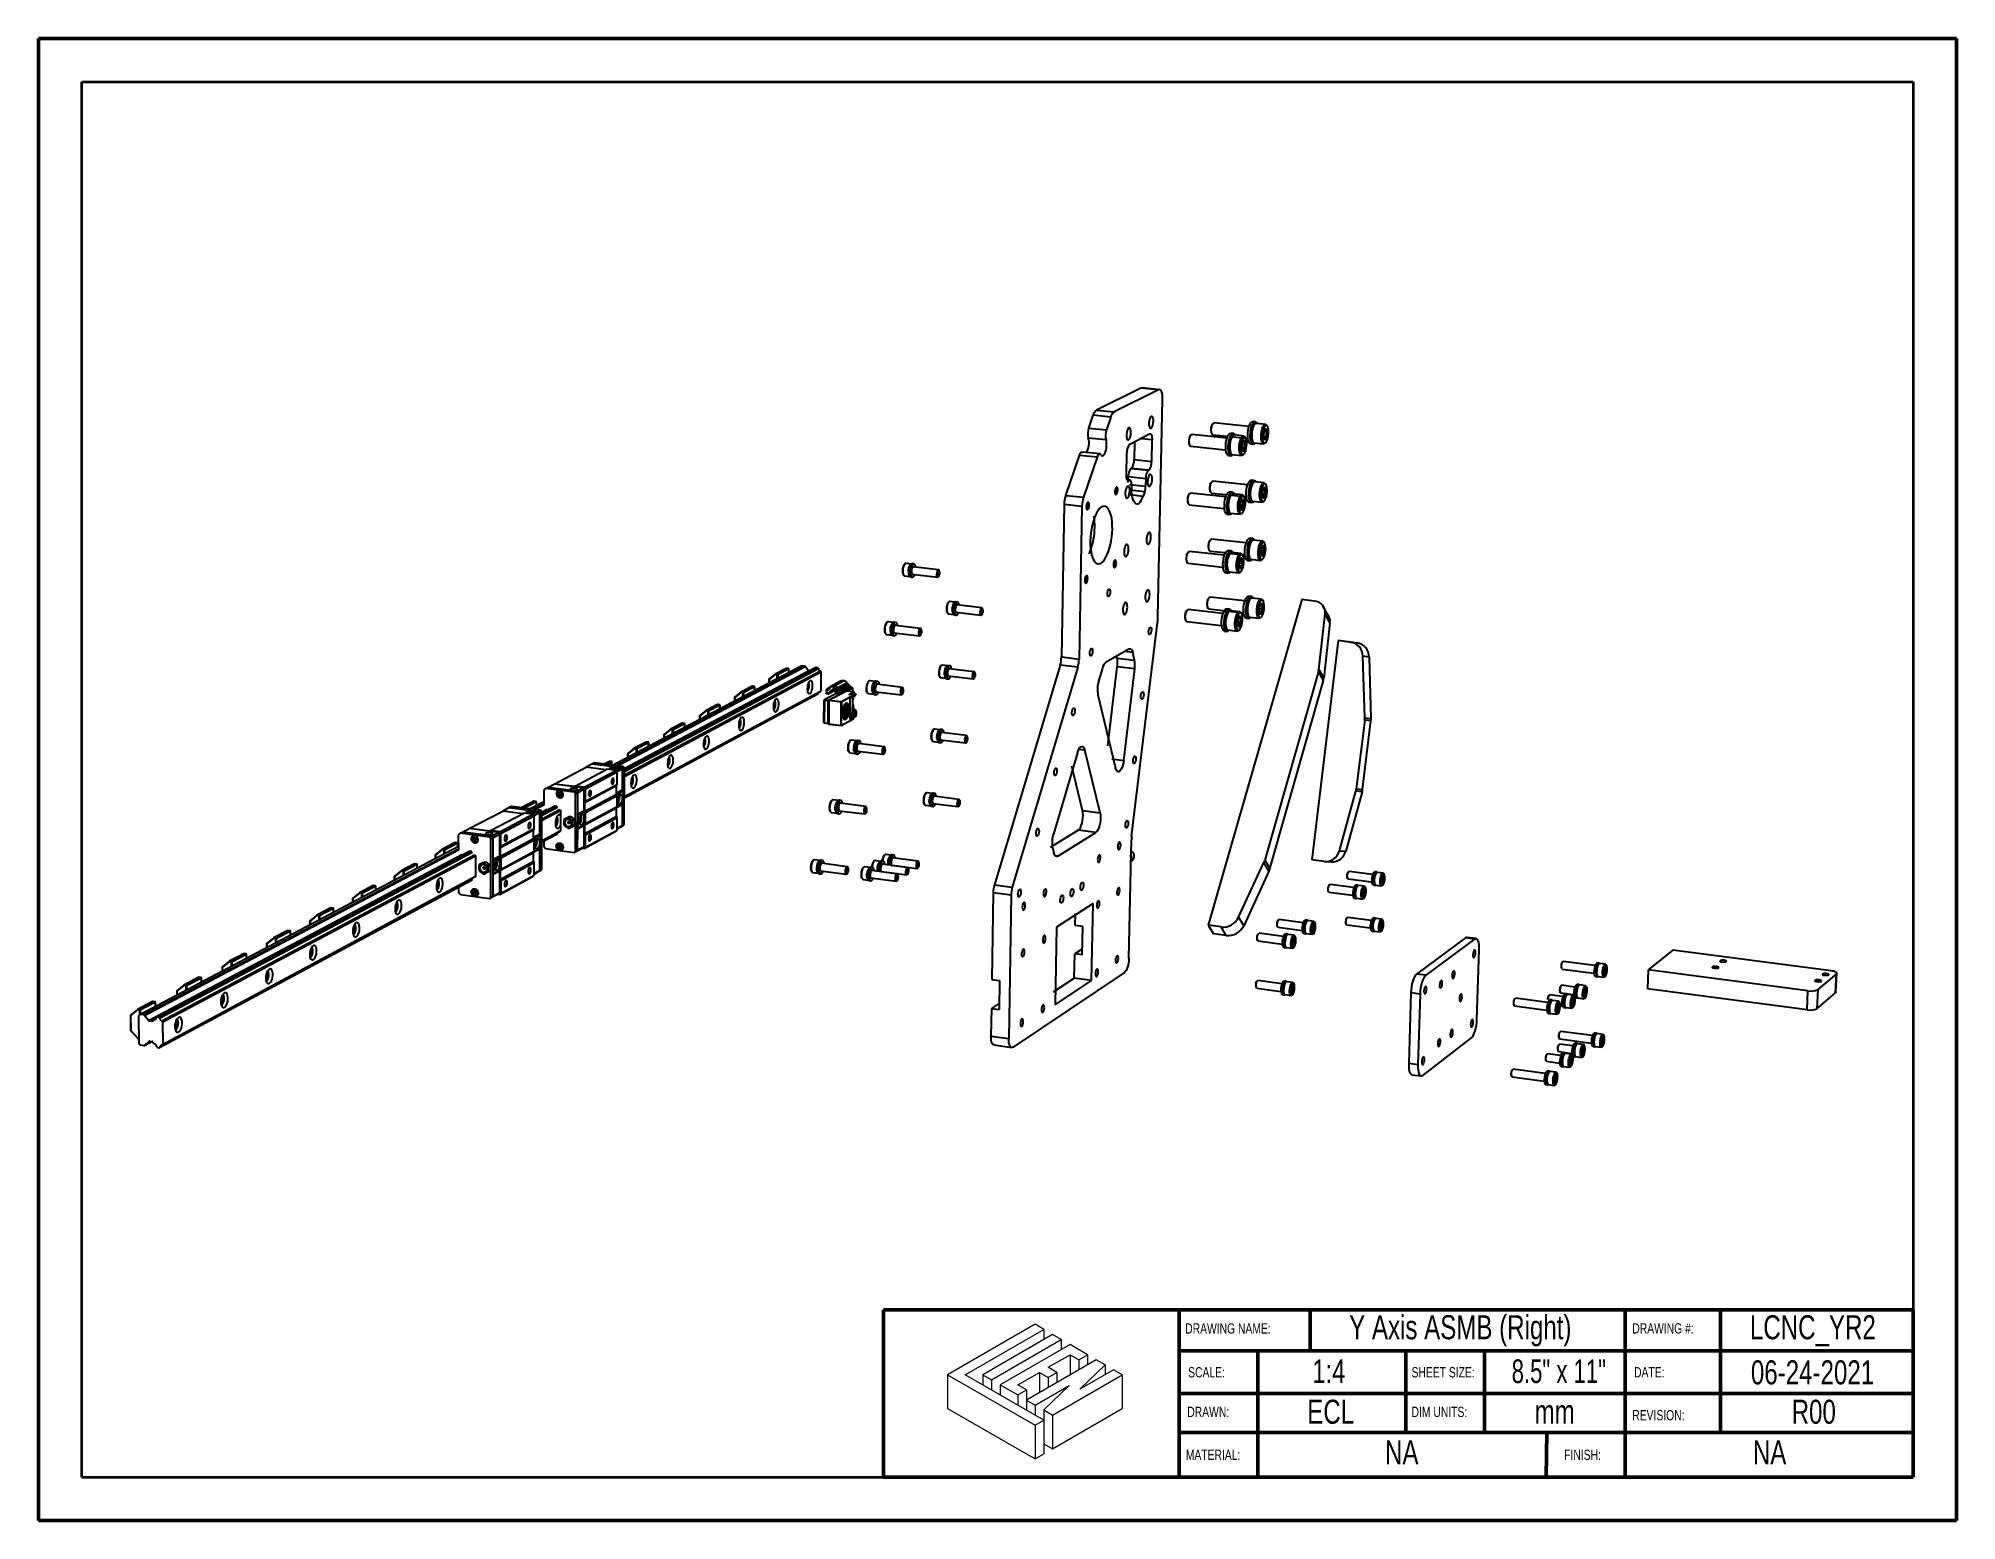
# Model space of a CAD drawing. Header units: millimetres. Extents: x 0 to 279, y 0 to 216.
import ezdxf

# ---------------------------------------------------------------- set-up
doc = ezdxf.new("R2010")
doc.units = ezdxf.units.MM
for name, color, linetype in [('PAGE_BORDER', 7, 'Continuous'), ('TITLE_BLOCK_BORDER', 7, 'Continuous'), ('TITLE_BLOCK_TEXT', 8, 'Continuous')]:
    doc.layers.add(name, color=color, linetype=linetype)
doc.styles.add('SLDTEXTSTYLE0', font='TXT', dxfattribs={"width": 0.75})
doc.styles.add('SLDTEXTSTYLE1', font='TXT', dxfattribs={"width": 0.7})

msp = doc.modelspace()

# ---------------------------------------------------------------- texts
at = {"layer": 'TITLE_BLOCK_TEXT'}
for s, insert, char_height, attachment_point, style in [('DRAWING NAME:', (167.04, 28.74), 1.5, 1, 'SLDTEXTSTYLE0'), ('Y Axis ASMB (Right)', (207.11, 29.92), 3.5, 2, 'SLDTEXTSTYLE0'), ('DRAWING #:', (232.16, 28.75), 1.5, 1, 'SLDTEXTSTYLE0'), ('LCNC_YR2', (258.46, 29.92), 3.5, 2, 'SLDTEXTSTYLE0'), ('SCALE:', (167.47, 22.36), 1.5, 1, 'SLDTEXTSTYLE0'), ('1:4', (187.97, 23.48), 3.44, 2, 'SLDTEXTSTYLE0'), ('SHEET SIZE:', (200.01, 22.36), 1.5, 1, 'SLDTEXTSTYLE0'), ('8.5" x 11"', (221.46, 23.48), 3.44, 2, 'SLDTEXTSTYLE1'), ('DATE:', (232.42, 22.36), 1.5, 1, 'SLDTEXTSTYLE0'), ('06-24-2021', (258.41, 23.35), 3.5, 2, 'SLDTEXTSTYLE0'), ('ECL', (188.23, 17.61), 3.5, 2, 'SLDTEXTSTYLE0'), ('mm', (220.85, 17.61), 3.5, 2, 'SLDTEXTSTYLE0'), ('R00', (258.59, 17.61), 3.5, 2, 'SLDTEXTSTYLE0'), ('DRAWN:', (167.34, 16.59), 1.5, 1, 'SLDTEXTSTYLE0'), ('DIM UNITS:', (200.01, 16.59), 1.5, 1, 'SLDTEXTSTYLE0'), ('REVISION:', (232.16, 16.11), 1.5, 1, 'SLDTEXTSTYLE0'), ('NA', (198.58, 11.69), 3.5, 2, 'SLDTEXTSTYLE0'), ('NA', (252.16, 11.69), 3.5, 2, 'SLDTEXTSTYLE0'), ('MATERIAL:', (167.13, 10.34), 1.5, 1, 'SLDTEXTSTYLE0'), ('FINISH:', (222.24, 10.34), 1.5, 1, 'SLDTEXTSTYLE0')]:
    msp.add_mtext(s, dxfattribs=dict(at, insert=insert, char_height=char_height, attachment_point=attachment_point, style=style))

# ---------------------------------------------------------------- blocks, each defined once
blk = doc.blocks.new('Lien3D Logo')
at = {"color": 7, "linetype": 'Continuous', "lineweight": 18}
for p, q in [((10.61, 16.33), (0, 10.21)), ((11.67, 15.71), (10.61, 16.33)), ((2.13, 10.21), (11.67, 15.71)), ((12.73, 15.1), (4.26, 10.21)), ((5.32, 9.59), (13.8, 14.49)), ((11.67, 15.71), (11.67, 14.49)), ((13.8, 14.49), (12.73, 15.1)), ((13.8, 14.49), (13.8, 13.26)), ((14.86, 13.87), (6.38, 8.98)), ((18.05, 12.03), (9.57, 7.13)), ((12.22, 11.12), (14.86, 12.64)), ((16.99, 12.64), (14.86, 13.87)), ((14.86, 12.64), (15.93, 12.03)), ((14.86, 12.64), (14.86, 10.19)), ((15.93, 12.03), (16.99, 12.64)), ((15.93, 12.03), (15.93, 10.8)), ((16.99, 12.64), (16.99, 11.42)), ((19.12, 11.42), (18.05, 12.03)), ((0, 10.21), (0, 6.12)), ((0, 10.21), (10.61, 4.08)), ((11.67, 4.7), (2.13, 10.21)), ((4.26, 10.21), (4.26, 8.98)), ((4.26, 10.21), (5.32, 9.59)), ((5.32, 9.59), (5.32, 8.36)), ((8.51, 8.98), (11.15, 10.5)), ((11.15, 10.5), (12.22, 9.89)), ((11.15, 10.5), (11.15, 8.05)), ((13.28, 10.5), (12.22, 11.12)), ((12.22, 9.89), (13.28, 10.5)), ((12.22, 9.89), (12.22, 8.66)), ((12.73, 5.31), (21.21, 10.21)), ((13.28, 10.5), (13.28, 9.28)), ((16.04, 8.45), (19.12, 11.42)), ((20.15, 10.82), (16.04, 8.45)), ((19.12, 11.42), (19.12, 10.22)), ((21.21, 10.21), (20.15, 10.82)), ((21.21, 10.21), (21.21, 6.12)), ((6.38, 8.98), (8.51, 7.75)), ((6.38, 8.98), (6.38, 7.75)), ((9.57, 8.36), (8.51, 8.98)), ((8.51, 7.75), (9.57, 8.36)), ((8.51, 7.75), (8.51, 6.52)), ((9.57, 8.36), (9.57, 7.13)), ((9.57, 7.13), (10.64, 6.52)), ((9.57, 7.13), (9.57, 5.91)), ((10.64, 6.52), (14.75, 8.89)), ((14.75, 8.89), (11.67, 5.93)), ((0, 6.12), (10.61, 0)), ((10.61, 4.08), (11.67, 4.7)), ((10.64, 6.52), (10.64, 5.29)), ((11.67, 5.93), (12.73, 5.31)), ((11.67, 5.93), (11.67, 4.7)), ((11.67, 4.7), (11.67, 0.61)), ((12.73, 1.23), (21.21, 6.12)), ((12.73, 5.31), (12.73, 1.23)), ((10.61, 4.08), (10.61, 0)), ((10.61, 0), (11.67, 0.61)), ((11.67, 1.84), (12.73, 1.23))]:
    blk.add_line(p, q, dxfattribs=at)

# ---------------------------------------------------------------- linework, layer by layer
at = {"color": 7, "linetype": 'Continuous', "lineweight": 50}
for p, q in [((0, 0), (0, 215.9)), ((0, 215.9), (279.4, 215.9)), ((279.4, 0), (279.4, 215.9)), ((0, 0), (279.4, 0))]:
    msp.add_line(p, q, dxfattribs=at)
at = {"color": 7, "linetype": 'Continuous', "lineweight": 25}
for p, q in [((160.59, 164.97), (154.11, 161.75)), ((163.14, 164.71), (160.59, 164.97)), ((163.32, 164.73), (160.77, 164.99)), ((163.14, 164.71), (156.69, 161.48)), ((163.07, 131.66), (163.75, 163.34)), ((152.99, 159.13), (153.63, 161.01)), ((156.21, 160.74), (153.63, 161.01)), ((154.11, 161.75), (156.69, 161.48)), ((156.21, 160.74), (155.57, 158.86)), ((171.06, 159.76), (170.94, 159.58)), ((176.28, 159.37), (171.27, 159.89)), ((177.3, 160.03), (176.94, 160.07)), ((177.18, 159.72), (177.05, 159.6)), ((178.77, 159.66), (177.41, 159.8)), ((179.06, 159.33), (178.96, 159.46)), ((155.51, 157.42), (152.93, 157.69)), ((152.99, 159.13), (155.57, 158.86)), ((158.98, 156.81), (161.84, 158.28)), ((159.66, 157.01), (159.61, 154.54)), ((162.16, 154.27), (162.23, 157.43)), ((167.59, 156.91), (167.67, 156.72)), ((167.68, 157.84), (167.72, 157.9)), ((167.84, 158.08), (167.72, 157.9)), ((167.84, 156.48), (172.87, 155.95)), ((173.09, 157.69), (168.06, 158.22)), ((170.81, 158.59), (170.89, 158.4)), ((171.06, 158.17), (173.1, 157.95)), ((173.74, 157.89), (176.06, 157.64)), ((174.12, 158.36), (173.75, 158.4)), ((174, 158.04), (173.87, 157.92)), ((175.6, 157.98), (174.23, 158.13)), ((175.38, 157.11), (175.8, 157.07)), ((175.56, 157.29), (175.48, 157.22)), ((175.89, 157.65), (175.79, 157.78)), ((176.53, 156.83), (176.89, 156.79)), ((176.77, 157.32), (176.86, 157.19)), ((177.05, 156.99), (178.42, 156.85)), ((178.36, 157.97), (178.93, 157.91)), ((178.51, 158.71), (178.99, 158.66)), ((178.64, 156.93), (178.77, 157.05)), ((178.78, 158.99), (178.69, 158.93)), ((149.63, 149.33), (151.63, 155.16)), ((154.21, 154.88), (151.63, 155.16)), ((154.63, 155.37), (152.05, 155.64)), ((154.21, 154.88), (152.22, 149.05)), ((158.48, 152.35), (158.55, 155.54)), ((159.61, 154.54), (162.16, 154.27)), ((173.34, 155.13), (173.71, 155.09)), ((173.58, 155.63), (173.67, 155.49)), ((173.87, 155.3), (175.24, 155.15)), ((175.18, 156.39), (175.79, 156.33)), ((175.47, 155.24), (175.6, 155.35)), ((159.01, 151.53), (158.55, 151.58)), ((158.74, 151.23), (158.75, 152.06)), ((158.75, 152.06), (161.3, 151.78)), ((158.9, 151.52), (158.87, 151.5)), ((159.16, 153.26), (159.18, 153.27)), ((159.16, 153.26), (161.71, 152.99)), ((161.73, 153), (159.18, 153.27)), ((161.3, 151.78), (161.28, 150.67)), ((161.73, 153), (161.71, 152.99)), ((170.68, 150.96), (170.74, 151.09)), ((170.87, 151.26), (170.74, 151.09)), ((176.08, 150.87), (171.08, 151.4)), ((177.1, 151.52), (176.73, 151.56)), ((176.97, 151.21), (176.85, 151.09)), ((178.56, 151.15), (177.2, 151.29)), ((178.85, 150.82), (178.75, 150.95)), ((149.63, 149.33), (152.22, 149.05)), ((159.24, 149.59), (159.27, 150.71)), ((159.54, 148.5), (159.34, 148.94)), ((161.15, 149.9), (160.93, 149.23)), ((167.4, 148.36), (167.48, 148.18)), ((167.65, 149.54), (167.53, 149.36)), ((172.89, 149.13), (167.87, 149.68)), ((170.62, 150.1), (170.7, 149.92)), ((170.86, 149.68), (172.94, 149.46)), ((173.5, 149.4), (175.86, 149.14)), ((173.92, 149.79), (173.55, 149.83)), ((173.79, 149.48), (173.66, 149.36)), ((175.39, 149.41), (174.02, 149.56)), ((175.68, 149.08), (175.58, 149.22)), ((176.32, 148.33), (176.68, 148.29)), ((176.56, 148.82), (176.65, 148.68)), ((176.84, 148.49), (178.2, 148.34)), ((178.15, 149.67), (178.76, 149.61)), ((178.39, 150.35), (178.74, 150.31)), ((178.43, 148.43), (178.56, 148.54)), ((149.41, 148.01), (149.01, 125.81)), ((152, 147.73), (149.41, 148.01)), ((152, 147.73), (151.58, 125.5)), ((167.64, 147.94), (172.67, 147.4)), ((173.13, 146.58), (173.5, 146.54)), ((173.37, 147.07), (173.47, 146.93)), ((173.66, 146.74), (175.03, 146.59)), ((174.99, 148), (175.6, 147.93)), ((175.08, 147.34), (175.39, 147.31)), ((175.26, 146.68), (175.39, 146.79)), ((170.67, 142.81), (170.55, 142.63)), ((175.87, 142.4), (170.88, 142.95)), ((176.89, 143.05), (176.52, 143.09)), ((176.77, 142.73), (176.64, 142.62)), ((178.35, 142.67), (176.99, 142.82)), ((167.21, 139.86), (167.29, 139.67)), ((167.46, 141.02), (167.34, 140.85)), ((172.69, 140.61), (167.68, 141.17)), ((170.42, 141.64), (170.5, 141.46)), ((170.66, 141.23), (172.82, 140.99)), ((173.22, 140.94), (175.65, 140.68)), ((173.72, 141.26), (173.35, 141.31)), ((173.59, 140.94), (173.46, 140.83)), ((175.18, 140.88), (173.82, 141.03)), ((175.47, 140.55), (175.38, 140.69)), ((176.11, 139.86), (176.47, 139.82)), ((176.35, 140.35), (176.44, 140.21)), ((176.63, 140.02), (177.99, 139.87)), ((177.96, 141.32), (178.56, 141.25)), ((178.02, 140.64), (178.37, 140.61)), ((178.22, 139.96), (178.34, 140.07)), ((178.63, 142.34), (178.54, 142.48)), ((125.96, 137.82), (126.02, 137.73)), ((126.23, 139.36), (126.15, 139.28)), ((126.16, 137.6), (126.93, 137.51)), ((127.17, 139.33), (126.4, 139.42)), ((127.06, 137.44), (127.28, 137.42)), ((127.25, 137.86), (130.96, 137.43)), ((127.52, 139.34), (127.31, 139.37)), ((131.1, 138.5), (127.39, 138.93)), ((131.11, 137.53), (131.19, 137.65)), ((131.27, 138.22), (131.22, 138.35)), ((167.45, 139.44), (172.47, 138.88)), ((172.93, 138.06), (173.3, 138.01)), ((173.17, 138.54), (173.26, 138.41)), ((173.46, 138.22), (174.82, 138.06)), ((174.79, 139.52), (175.4, 139.45)), ((174.86, 138.84), (175.2, 138.8)), ((175.05, 138.15), (175.18, 138.27)), ((170.48, 134.38), (170.35, 134.21)), ((184.01, 134.15), (170.4, 86.71)), ((175.67, 133.96), (170.69, 134.53)), ((176.68, 134.61), (176.32, 134.65)), ((176.56, 134.29), (176.43, 134.17)), ((178.14, 134.23), (176.78, 134.38)), ((185.84, 133.94), (184.01, 134.15)), ((132.35, 132.29), (132.4, 132.2)), ((132.61, 133.81), (132.53, 133.73)), ((132.54, 132.08), (133.31, 131.99)), ((133.54, 133.78), (132.77, 133.87)), ((133.43, 131.92), (133.64, 131.89)), ((133.62, 132.32), (137.29, 131.9)), ((133.89, 133.79), (133.67, 133.82)), ((137.42, 132.96), (133.76, 133.38)), ((137.43, 131.99), (137.51, 132.11)), ((137.58, 132.68), (137.53, 132.81)), ((167.02, 131.38), (167.1, 131.19)), ((167.08, 132.23), (167.15, 132.37)), ((167.27, 132.55), (167.15, 132.37)), ((172.49, 132.12), (167.49, 132.69)), ((170.23, 133.22), (170.3, 133.04)), ((170.47, 132.81), (175.44, 132.24)), ((173.51, 132.77), (173.15, 132.81)), ((173.39, 132.45), (173.26, 132.33)), ((174.98, 132.38), (173.62, 132.54)), ((174.82, 131.6), (175.15, 131.56)), ((175.27, 132.06), (175.17, 132.2)), ((175.9, 131.43), (176.27, 131.39)), ((176.14, 131.91), (176.23, 131.77)), ((176.42, 131.59), (177.78, 131.43)), ((177.74, 132.86), (178.35, 132.79)), ((177.82, 132.19), (178.15, 132.15)), ((178, 131.52), (178.13, 131.64)), ((178.42, 133.9), (178.33, 134.04)), ((186.51, 123.99), (187.42, 132.08)), ((187.81, 131.95), (187.1, 133.26)), ((188.12, 130.77), (187.42, 132.08)), ((123.32, 129.29), (123.38, 129.2)), ((123.59, 130.83), (123.51, 130.76)), ((123.52, 129.07), (124.3, 128.98)), ((124.54, 130.81), (123.76, 130.9)), ((124.42, 128.91), (124.64, 128.89)), ((124.62, 129.33), (128.34, 128.89)), ((124.89, 130.82), (124.67, 130.85)), ((128.48, 129.96), (124.76, 130.4)), ((128.49, 128.99), (128.57, 129.11)), ((128.64, 129.68), (128.59, 129.81)), ((159.24, 99.64), (163.04, 131.2)), ((167.26, 130.97), (172.27, 130.39)), ((172.73, 129.57), (173.09, 129.53)), ((172.97, 130.05), (173.06, 129.91)), ((173.25, 129.73), (174.62, 129.57)), ((174.57, 130.94), (175.18, 130.87)), ((174.84, 129.66), (174.97, 129.78)), ((188.12, 130.77), (187.22, 122.69)), ((149.01, 125.81), (151.58, 125.5)), ((158.85, 126.95), (155.51, 125.03)), ((157.12, 125.62), (157.05, 125.92)), ((159.65, 125.33), (159.39, 126.44)), ((189.32, 128.18), (185.46, 96.25)), ((191.13, 127.97), (189.32, 128.18)), ((190.24, 128.04), (189.32, 128.18)), ((192.04, 127.83), (190.24, 128.04)), ((191.13, 127.97), (192.04, 127.83)), ((193.19, 116.94), (192.92, 125.92)), ((193.83, 125.79), (192.92, 125.92)), ((193.83, 125.79), (194.1, 116.83)), ((83.45, 109.95), (111.08, 124.52)), ((85.37, 109.19), (113.59, 124.16)), ((85.37, 108.61), (113.9, 123.77)), ((85.37, 108.52), (113.96, 123.72)), ((85.37, 108.39), (114.03, 123.64)), ((113.26, 124.24), (85.38, 109.46)), ((107.32, 123.29), (106.41, 122.56)), ((107.33, 123.24), (106.42, 122.51)), ((108.93, 124.13), (107.32, 123.29)), ((107.62, 123.2), (107.33, 123.24)), ((108.95, 124.14), (107.35, 123.29)), ((107.35, 123.29), (107.65, 123.26)), ((107.65, 123.26), (109.25, 124.1)), ((109.29, 124.05), (107.69, 123.21)), ((109.25, 124.1), (108.95, 124.14)), ((109.25, 124.1), (108.96, 124.14)), ((109.29, 123.53), (109.3, 124.05)), ((111.56, 124.46), (111.08, 124.52)), ((112.18, 123.79), (111.68, 124.39)), ((112.34, 123.72), (112.31, 123.72)), ((113.5, 124.23), (113.31, 124.25)), ((113.59, 124.16), (113.56, 124.19)), ((114.03, 123.64), (113.96, 123.72)), ((114, 120.88), (114.03, 123.64)), ((131.23, 123), (131.29, 122.91)), ((131.5, 124.52), (131.42, 124.44)), ((132.43, 124.49), (131.66, 124.58)), ((132.51, 123.03), (136.17, 122.6)), ((132.78, 124.5), (132.56, 124.53)), ((136.31, 123.65), (132.65, 124.09)), ((136.47, 123.38), (136.42, 123.51)), ((148.83, 124.61), (139.26, 92.63)), ((151.4, 124.31), (141.86, 92.29)), ((151.4, 124.31), (148.83, 124.61)), ((155, 124.15), (154.43, 122.26)), ((155.77, 112.87), (157.15, 124.38)), ((157.12, 125.62), (159.65, 125.33)), ((159.69, 124.08), (157.15, 124.38)), ((158.09, 110.73), (159.69, 124.08)), ((186.45, 123.68), (178.62, 96.18)), ((187.16, 122.38), (186.45, 123.68)), ((186.51, 123.99), (187.22, 122.69)), ((85.36, 105.49), (114, 120.88)), ((85.36, 105.46), (113.93, 120.81)), ((85.36, 105.45), (113.9, 120.79)), ((85.36, 105.31), (113.56, 120.46)), ((85.36, 105.3), (113.51, 120.43)), ((102.33, 120.66), (101.41, 119.93)), ((102.34, 120.61), (101.42, 119.88)), ((103.97, 121.52), (102.34, 120.67)), ((102.64, 120.58), (102.34, 120.61)), ((103.99, 121.53), (102.36, 120.67)), ((102.36, 120.67), (102.66, 120.63)), ((102.66, 120.63), (104.29, 121.49)), ((104.33, 121.44), (102.7, 120.58)), ((104.29, 121.49), (103.99, 121.53)), ((104.3, 121.49), (104, 121.53)), ((104.34, 120.92), (104.34, 121.44)), ((106.39, 122.52), (106.38, 121.95)), ((111.98, 121.12), (112.07, 121.11)), ((112.02, 121.56), (112.16, 121.54)), ((113.53, 120.44), (113.56, 120.46)), ((113.93, 120.81), (114, 120.88)), ((116.23, 120.49), (114.55, 119.58)), ((114.76, 121.03), (114.75, 120.47)), ((114.75, 120.47), (115.03, 120.44)), ((115.19, 121.28), (114.77, 121.05)), ((114.77, 121.05), (114.89, 121.03)), ((114.81, 120.92), (114.81, 120.54)), ((114.89, 120.91), (114.81, 120.92)), ((114.81, 120.54), (115, 120.51)), ((114.92, 120.94), (114.89, 120.91)), ((115.16, 121.22), (115.03, 121.15)), ((115.06, 120.53), (115.19, 120.65)), ((115.09, 119.51), (118.52, 121.37)), ((115.14, 120.46), (115.97, 120.91)), ((115.21, 121.31), (115.15, 121.18)), ((115.15, 119.5), (117.63, 120.84)), ((115.3, 120.6), (115.16, 120.48)), ((115.32, 121.43), (115.29, 121.41)), ((115.36, 120.63), (115.3, 120.6)), ((115.33, 121.44), (115.32, 121.43)), ((115.35, 121.34), (115.32, 121.31)), ((115.33, 120.63), (115.36, 120.64)), ((116.82, 122.26), (115.43, 121.51)), ((115.49, 120.68), (115.98, 120.94)), ((115.57, 121.01), (115.6, 121.04)), ((115.71, 120.98), (115.68, 120.95)), ((115.93, 121.44), (115.74, 121.46)), ((115.74, 121.08), (115.87, 121.06)), ((115.77, 121), (115.89, 120.99)), ((117.17, 122.33), (115.78, 121.58)), ((115.78, 121.58), (115.98, 121.56)), ((115.87, 121.44), (116.02, 121.42)), ((115.87, 121.06), (115.87, 121.44)), ((115.89, 120.99), (115.95, 120.98)), ((117.36, 122.3), (115.98, 121.56)), ((116.14, 121.1), (116.07, 121.04)), ((116.07, 121.04), (116.07, 120.71)), ((116.12, 120.95), (116.07, 121.04)), ((116.19, 121.02), (116.12, 120.95)), ((116.2, 120.78), (116.12, 120.95)), ((116.14, 121.1), (116.19, 121.02)), ((116.17, 120.45), (116.19, 120.49)), ((116.19, 121.02), (116.28, 120.86)), ((116.42, 121), (116.19, 121.02)), ((116.26, 120.55), (116.19, 120.49)), ((116.28, 120.86), (116.2, 120.78)), ((116.26, 120.55), (116.23, 120.49)), ((116.61, 120.44), (116.23, 120.49)), ((116.42, 121), (116.41, 121.07)), ((117.81, 122.05), (116.42, 121.3)), ((117.84, 122.02), (116.44, 121.26)), ((116.44, 121.26), (116.44, 121.26)), ((116.51, 121.05), (117.96, 121.83)), ((116.51, 121.05), (116.51, 120.98)), ((118.04, 121.74), (116.52, 120.92)), ((116.55, 120.55), (116.53, 120.69)), ((116.61, 120.68), (116.64, 120.54)), ((118.23, 121.55), (116.62, 120.68)), ((116.64, 120.54), (118.32, 121.45)), ((118.44, 121.37), (116.71, 120.43)), ((116.96, 119.28), (118.74, 120.25)), ((118.76, 120.23), (116.97, 119.26)), ((117.36, 122.3), (117.17, 122.33)), ((118.8, 120.7), (117.63, 120.84)), ((118.79, 120.7), (117.63, 120.84)), ((118.61, 121.26), (117.79, 120.81)), ((117.84, 122.02), (117.81, 122.05)), ((118.12, 120.34), (118.79, 120.7)), ((118.74, 120.25), (118.14, 120.32)), ((118.74, 120.25), (118.14, 120.32)), ((118.32, 121.45), (118.23, 121.55)), ((118.47, 120.42), (118.42, 120.38)), ((118.52, 121.37), (118.44, 121.37)), ((118.61, 121.26), (118.52, 121.37)), ((119.01, 120.41), (118.57, 120.46)), ((118.61, 120.66), (118.61, 121.26)), ((118.75, 119.88), (118.76, 120.23)), ((118.81, 120.41), (118.81, 120.68)), ((119.13, 120.28), (119.1, 120.33)), ((120.67, 120.71), (120.72, 120.62)), ((120.94, 122.25), (120.86, 122.18)), ((120.87, 120.49), (121.65, 120.4)), ((121.89, 122.23), (121.11, 122.32)), ((121.77, 120.33), (121.99, 120.3)), ((121.97, 120.74), (125.7, 120.29)), ((122.24, 122.24), (122.03, 122.27)), ((125.84, 121.37), (122.11, 121.82)), ((125.84, 120.39), (125.93, 120.51)), ((126, 121.09), (125.95, 121.22)), ((131.43, 122.79), (132.19, 122.7)), ((132.31, 122.63), (132.53, 122.6)), ((136.31, 122.69), (136.39, 122.81)), ((154.33, 120.27), (156.88, 109.61)), ((179.35, 94.92), (187.16, 122.38)), ((97.25, 117.99), (96.32, 117.25)), ((97.25, 117.94), (96.33, 117.2)), ((98.91, 118.87), (97.25, 117.99)), ((97.56, 117.9), (97.25, 117.94)), ((98.94, 118.87), (97.28, 118)), ((97.28, 118), (97.58, 117.96)), ((97.58, 117.96), (99.24, 118.84)), ((99.29, 118.78), (97.62, 117.91)), ((99.24, 118.84), (98.94, 118.87)), ((99.25, 118.84), (98.95, 118.87)), ((99.29, 118.26), (99.29, 118.79)), ((101.39, 119.89), (101.39, 119.31)), ((107.04, 118.47), (107.13, 118.46)), ((107.08, 118.92), (107.23, 118.9)), ((114.42, 116.24), (114.46, 119.49)), ((114.55, 119.58), (114.46, 119.49)), ((114.51, 119.46), (114.46, 119.49)), ((114.51, 119.46), (114.47, 116.21)), ((114.51, 119.46), (114.55, 119.58)), ((115.05, 119.39), (114.51, 119.46)), ((114.55, 119.58), (115.09, 119.51)), ((115.02, 116.14), (115.05, 119.39)), ((115.05, 119.39), (115.09, 119.51)), ((115.14, 119.4), (115.05, 119.39)), ((115.14, 119.45), (115.09, 119.51)), ((115.14, 119.48), (115.11, 116.04)), ((116.95, 119.26), (115.14, 119.48)), ((115.15, 119.5), (116.96, 119.28)), ((116.91, 115.81), (116.95, 119.26)), ((116.97, 119.26), (116.94, 115.82)), ((117.13, 117.7), (117.14, 117.7)), ((117.31, 117.7), (117.13, 117.6)), ((117.13, 117.6), (117.32, 117.7)), ((117.13, 117.6), (117.13, 117.6)), ((117.15, 117.7), (117.33, 117.8)), ((117.16, 117.72), (117.33, 117.81)), ((117.33, 117.67), (117.16, 117.58)), ((117.3, 117.73), (117.3, 117.7)), ((117.31, 117.7), (117.32, 117.7)), ((117.32, 117.74), (117.55, 117.86)), ((117.33, 117.7), (117.32, 117.74)), ((117.55, 117.83), (117.35, 117.72)), ((117.35, 117.82), (117.36, 117.82)), ((117.35, 117.72), (117.36, 117.72)), ((117.36, 117.72), (117.56, 117.83)), ((117.37, 117.82), (117.57, 117.93)), ((117.39, 117.84), (117.58, 117.94)), ((117.57, 117.81), (117.39, 117.71)), ((117.49, 117.35), (117.5, 117.35)), ((117.5, 117.35), (117.51, 117.35)), ((117.55, 117.86), (117.55, 117.83)), ((117.55, 117.83), (117.56, 117.83)), ((117.56, 118.41), (117.57, 118.41)), ((117.56, 117.83), (117.57, 117.81)), ((117.57, 118.95), (117.58, 118.94)), ((117.57, 117.87), (117.79, 117.99)), ((117.57, 117.94), (117.6, 117.95)), ((117.58, 117.94), (117.57, 117.93)), ((117.57, 117.87), (117.6, 117.86)), ((117.57, 117.36), (117.58, 117.82)), ((117.57, 117.37), (117.57, 117.81)), ((117.58, 118.51), (117.59, 118.93)), ((117.58, 118.52), (117.59, 118.92)), ((117.59, 118.52), (117.58, 118.51)), ((117.58, 117.94), (117.58, 118.39)), ((117.58, 117.94), (117.58, 118.38)), ((117.6, 117.86), (117.59, 117.38)), ((117.59, 117.38), (117.6, 117.38)), ((117.61, 118.97), (117.6, 118.53)), ((117.6, 118.53), (117.61, 118.54)), ((117.6, 118.53), (117.61, 118.53)), ((117.6, 118.43), (117.6, 117.95)), ((117.6, 118.43), (117.61, 118.43)), ((117.8, 117.97), (117.6, 117.86)), ((117.6, 117.86), (117.81, 117.97)), ((117.6, 117.95), (117.61, 117.95)), ((117.6, 117.38), (117.6, 117.86)), ((117.6, 117.86), (117.63, 117.84)), ((117.6, 117.86), (117.6, 117.86)), ((117.61, 118.53), (117.62, 118.97)), ((117.61, 118.97), (117.62, 118.97)), ((117.61, 117.95), (117.61, 118.43)), ((117.63, 117.97), (117.61, 117.95)), ((117.62, 117.96), (117.82, 118.06)), ((117.64, 118.41), (117.63, 117.97)), ((117.63, 117.97), (117.82, 118.08)), ((117.82, 117.94), (117.63, 117.84)), ((117.63, 117.84), (117.63, 117.4)), ((117.64, 118.95), (117.64, 118.55)), ((117.66, 118.44), (117.65, 118.44)), ((117.73, 118.98), (117.72, 118.98)), ((117.79, 117.99), (117.79, 117.98)), ((117.8, 117.97), (117.81, 117.97)), ((117.81, 118.01), (118.01, 118.12)), ((117.81, 117.99), (117.81, 118.01)), ((117.84, 118.09), (117.85, 118.09)), ((118.02, 118.09), (117.84, 117.99)), ((117.84, 117.99), (117.85, 117.99)), ((117.85, 117.99), (118.03, 118.09)), ((117.86, 118.09), (118.04, 118.19)), ((118.04, 118.06), (117.87, 117.97)), ((117.88, 118.11), (118.04, 118.2)), ((118.01, 118.12), (118.01, 118.07)), ((118.02, 118.09), (118.03, 118.09)), ((118.21, 119.76), (118.18, 116.67)), ((118.68, 120.01), (118.21, 119.76)), ((118.67, 118.83), (118.65, 116.93)), ((118.68, 120.01), (118.68, 119.65)), ((118.71, 118.43), (118.84, 118.5)), ((118.99, 118.1), (118.71, 118.13)), ((118.72, 116.8), (118.74, 118.67)), ((118.78, 118.1), (118.79, 118.46)), ((118.85, 117.36), (119.02, 117.34)), ((118.86, 117.64), (119.08, 117.61)), ((119.11, 117.97), (119.08, 118.02)), ((92.06, 115.26), (91.14, 114.52)), ((92.07, 115.21), (91.15, 114.47)), ((93.77, 116.16), (92.07, 115.27)), ((92.38, 115.18), (92.07, 115.21)), ((93.79, 116.17), (92.1, 115.27)), ((92.1, 115.27), (92.4, 115.24)), ((92.4, 115.24), (94.09, 116.13)), ((94.14, 116.07), (92.45, 115.18)), ((94.09, 116.13), (93.79, 116.17)), ((94.1, 116.13), (93.8, 116.17)), ((94.14, 115.55), (94.14, 116.08)), ((96.3, 117.21), (96.3, 116.63)), ((102, 115.78), (102.09, 115.77)), ((102.04, 116.23), (102.19, 116.21)), ((114.47, 116.21), (114.42, 116.24)), ((114.51, 116.14), (114.42, 116.24)), ((114.47, 116.21), (115.02, 116.14)), ((114.51, 116.14), (114.47, 116.21)), ((115.06, 116.07), (114.51, 116.14)), ((115.11, 116.15), (115.02, 116.14)), ((115.06, 116.07), (115.02, 116.14)), ((115.06, 116.07), (115.11, 116.11)), ((115.11, 116.09), (115.06, 116.07)), ((115.11, 116.04), (116.91, 115.81)), ((115.12, 116.02), (116.92, 115.8)), ((116.93, 115.8), (118.71, 116.78)), ((116.94, 115.82), (118.72, 116.79)), ((117.43, 116.81), (117.44, 116.81)), ((117.53, 116.81), (117.47, 116.8)), ((117.55, 117.26), (117.56, 117.26)), ((117.56, 116.83), (117.57, 117.23)), ((117.59, 116.84), (117.56, 116.82)), ((117.57, 116.83), (117.57, 117.24)), ((117.59, 117.28), (117.6, 117.28)), ((117.59, 117.28), (117.58, 116.84)), ((117.59, 116.84), (117.6, 117.28)), ((117.58, 116.84), (117.61, 116.86)), ((117.58, 116.84), (117.59, 116.84)), ((117.62, 117.26), (117.62, 116.87)), ((118.65, 116.93), (118.18, 116.67)), ((118.59, 116.95), (118.62, 116.93)), ((118.62, 116.93), (118.65, 116.93)), ((118.71, 117.03), (118.85, 117.01)), ((118.95, 117.05), (118.91, 117.02)), ((118.95, 117.05), (118.99, 117.1)), ((130.39, 115.23), (130.31, 115.16)), ((131.31, 115.2), (130.55, 115.29)), ((131.66, 115.21), (131.45, 115.24)), ((135.19, 114.35), (131.53, 114.8)), ((193.18, 116.6), (191.96, 106.57)), ((192.88, 106.48), (194.09, 116.49)), ((194.09, 116.49), (193.18, 116.6)), ((193.19, 116.94), (194.1, 116.83)), ((86.78, 112.49), (85.85, 111.74)), ((86.79, 112.44), (85.86, 111.69)), ((88.52, 113.4), (86.79, 112.49)), ((87.1, 112.4), (86.79, 112.44)), ((88.54, 113.41), (86.82, 112.5)), ((86.82, 112.5), (87.12, 112.46)), ((87.12, 112.46), (88.85, 113.37)), ((88.89, 113.31), (87.17, 112.4)), ((88.85, 113.37), (88.54, 113.41)), ((88.85, 113.37), (88.55, 113.41)), ((88.9, 112.78), (88.9, 113.32)), ((91.12, 114.48), (91.11, 113.89)), ((96.87, 113.04), (96.96, 113.03)), ((96.91, 113.49), (97.06, 113.47)), ((117.99, 112.07), (118.05, 111.98)), ((118.27, 113.62), (118.19, 113.55)), ((118.2, 111.85), (118.98, 111.76)), ((119.22, 113.59), (118.44, 113.69)), ((119.3, 112.1), (123.04, 111.64)), ((119.58, 113.6), (119.36, 113.63)), ((123.18, 112.72), (119.44, 113.18)), ((123.19, 111.74), (123.27, 111.86)), ((123.34, 112.44), (123.29, 112.57)), ((130.12, 113.71), (130.18, 113.62)), ((130.32, 113.5), (131.08, 113.41)), ((131.2, 113.34), (131.41, 113.31)), ((131.39, 113.75), (135.05, 113.3)), ((135.2, 113.39), (135.28, 113.51)), ((135.35, 114.08), (135.3, 114.21)), ((151.34, 111.82), (147.84, 100.01)), ((154.64, 103.11), (152.42, 112.22)), ((75.14, 107.28), (79.81, 109.73)), ((78.17, 107), (82.81, 109.45)), ((79.49, 106.83), (84.13, 109.28)), ((79.68, 106.6), (84.32, 109.06)), ((80.72, 110.21), (79.81, 109.73)), ((82.67, 109.37), (79.81, 109.73)), ((81.04, 110.38), (80.72, 110.21)), ((80.72, 110.21), (84.85, 109.69)), ((85.17, 109.85), (81.04, 110.38)), ((83.17, 110.59), (82.24, 110.1)), ((84.13, 109.28), (82.81, 109.45)), ((83.5, 110.55), (83.19, 110.59)), ((83.51, 110.56), (83.2, 110.59)), ((83.55, 109.96), (83.55, 110.5)), ((84.85, 109.69), (84.09, 109.28)), ((84.32, 109.06), (84.13, 109.28)), ((85.04, 109.46), (84.3, 109.07)), ((84.31, 107.24), (84.32, 109.06)), ((85.17, 109.85), (84.85, 109.69)), ((84.85, 109.69), (85.04, 109.46)), ((85.04, 109.46), (85.03, 106.4)), ((85.35, 109.63), (85.04, 109.46)), ((85.35, 109.63), (85.17, 109.85)), ((85.33, 101.38), (85.35, 109.63)), ((85.83, 111.7), (85.83, 111.11)), ((91.64, 110.24), (91.73, 110.23)), ((91.68, 110.7), (91.83, 110.68)), ((119.1, 111.69), (119.32, 111.66)), ((152.09, 103.44), (150.51, 109.89)), ((73.88, 106.62), (73.6, 106.36)), ((73.6, 106.36), (73.6, 104.23)), ((73.88, 106.62), (74.21, 106.8)), ((78.05, 106.09), (73.88, 106.62)), ((74.21, 106.8), (75.14, 107.28)), ((78.38, 106.26), (74.21, 106.8)), ((78.07, 106.91), (75.14, 107.28)), ((79.3, 106.75), (75.14, 107.28)), ((75.82, 106.32), (75.74, 106.26)), ((78.05, 106.09), (78.38, 106.26)), ((78.17, 107), (78.07, 106.91)), ((79.49, 106.83), (78.17, 107)), ((78.38, 106.26), (79.3, 106.75)), ((78.56, 106.04), (78.38, 106.26)), ((78.56, 106.04), (79.49, 106.53)), ((79.49, 106.53), (79.3, 106.75)), ((79.68, 106.6), (79.49, 106.83)), ((79.49, 103.43), (79.49, 106.53)), ((79.58, 104.6), (84.22, 107.07)), ((79.64, 104.73), (84.27, 107.2)), ((79.68, 104.77), (84.31, 107.24)), ((79.68, 104.77), (79.68, 106.6)), ((84.21, 105.82), (84.22, 107.07)), ((85.03, 106.4), (84.22, 105.96)), ((85.16, 106.24), (84.25, 105.75)), ((84.27, 107.2), (84.31, 107.24)), ((85.03, 106.4), (85.16, 106.24)), ((85.16, 106.24), (85.15, 104.39)), ((86.3, 107.39), (86.4, 107.38)), ((86.35, 107.86), (86.51, 107.84)), ((86.35, 107), (86.35, 107.01)), ((86.54, 108.4), (86.54, 108.4)), ((189.5, 97.58), (191.9, 106.23)), ((192.81, 106.14), (191.9, 106.23)), ((191.96, 106.57), (192.88, 106.48)), ((68.59, 103.85), (67.64, 103.35)), ((68.92, 104.03), (68.59, 103.85)), ((68.59, 103.85), (72.79, 103.31)), ((73.12, 103.48), (68.92, 104.03)), ((70.31, 103.83), (70.25, 103.77)), ((72.15, 104.79), (70.32, 103.83)), ((70.63, 103.73), (70.32, 103.77)), ((72.18, 104.8), (70.34, 103.84)), ((70.34, 103.84), (70.66, 103.8)), ((70.66, 103.8), (72.49, 104.76)), ((72.54, 104.7), (70.71, 103.74)), ((71.45, 103.62), (73.61, 104.76)), ((72.5, 104.76), (72.18, 104.8)), ((72.49, 104.76), (72.18, 104.8)), ((72.54, 104.16), (72.54, 104.71)), ((73.12, 103.48), (72.79, 103.31)), ((73.31, 103.25), (73.12, 103.48)), ((73.37, 102.01), (76.06, 103.44)), ((73.38, 102.23), (75.92, 103.58)), ((73.38, 102.15), (75.99, 103.53)), ((73.39, 102.83), (75.59, 104)), ((75.24, 104.09), (73.4, 103.11)), ((74.24, 103.55), (74.28, 103.54)), ((75.26, 104.1), (75.27, 104.1)), ((75.27, 104.1), (75.52, 104.07)), ((75.52, 104.07), (75.53, 104.06)), ((75.72, 105.9), (75.89, 105.86)), ((75.72, 105.79), (75.72, 105.9)), ((75.72, 105.79), (75.83, 105.85)), ((76.03, 105.82), (75.83, 105.85)), ((75.89, 105.86), (76.03, 105.94)), ((75.89, 105.75), (76.03, 105.82)), ((75.92, 105.55), (75.89, 105.75)), ((75.92, 105.55), (76.01, 105.6)), ((75.97, 103.55), (75.98, 103.54)), ((75.98, 103.54), (76.06, 103.45)), ((76.02, 106.08), (76, 105.85)), ((76, 105.74), (76.14, 105.81)), ((76.23, 105.72), (76, 105.74)), ((76.03, 105.75), (76.03, 105.82)), ((76.06, 103.45), (76.05, 100.48)), ((76.23, 105.8), (76.14, 105.81)), ((76.21, 105.36), (76.31, 105.38)), ((76.23, 105.84), (76.23, 105.72)), ((76.23, 105.38), (76.33, 105.41)), ((78.24, 105.86), (78.05, 106.09)), ((78.23, 97.51), (78.24, 105.86)), ((78.24, 105.86), (78.56, 106.04)), ((78.55, 97.69), (78.56, 106.04)), ((78.56, 102.94), (78.56, 106.04)), ((78.56, 102.94), (79.49, 103.43)), ((79.62, 103.27), (79.49, 103.43)), ((79.58, 103.34), (84.21, 105.82)), ((79.58, 103.34), (79.58, 104.6)), ((79.58, 101.35), (84.21, 103.84)), ((79.63, 101.48), (84.27, 103.98)), ((79.64, 103.19), (84.27, 105.67)), ((79.64, 104.73), (79.68, 104.77)), ((79.67, 103.14), (84.31, 105.63)), ((79.67, 101.52), (84.3, 104.01)), ((85.02, 104.27), (84.21, 103.83)), ((84.25, 103.9), (84.21, 103.87)), ((84.21, 102.6), (84.21, 103.84)), ((84.22, 105.8), (84.25, 105.75)), ((84.25, 105.75), (84.25, 105.7)), ((85.15, 104.39), (84.25, 103.9)), ((84.25, 103.96), (84.25, 103.9)), ((84.31, 105.63), (84.27, 105.67)), ((84.27, 103.98), (84.3, 104.01)), ((84.3, 104.01), (84.31, 105.63)), ((85.02, 104.27), (85.01, 101.21)), ((85.15, 104.39), (85.02, 104.27)), ((115.58, 104.93), (115.5, 104.85)), ((116.53, 104.9), (115.75, 105)), ((116.61, 103.4), (120.36, 102.93)), ((116.89, 104.91), (116.67, 104.94)), ((120.5, 104.01), (116.76, 104.49)), ((120.67, 103.73), (120.62, 103.86)), ((129.01, 104.43), (129.06, 104.34)), ((129.28, 105.94), (129.2, 105.87)), ((129.2, 104.22), (129.97, 104.12)), ((130.2, 105.92), (129.44, 106.01)), ((130.09, 104.06), (130.3, 104.03)), ((130.28, 104.46), (133.94, 104)), ((130.55, 105.93), (130.34, 105.95)), ((134.08, 105.05), (130.42, 105.51)), ((134.08, 104.09), (134.16, 104.21)), ((134.24, 104.78), (134.19, 104.91)), ((152.09, 103.44), (154.64, 103.11)), ((192.81, 106.14), (190.42, 97.51)), ((61.79, 100.29), (62.76, 100.8)), ((62.76, 100.8), (67.64, 103.35)), ((65.74, 100.41), (62.76, 100.8)), ((67, 100.24), (62.76, 100.8)), ((65.84, 100.5), (70.69, 103.06)), ((67.19, 100.32), (72.03, 102.88)), ((67.29, 98.04), (72.13, 100.62)), ((67.35, 98.18), (72.18, 100.76)), ((67.38, 100.09), (72.22, 102.65)), ((67.38, 98.22), (72.22, 100.8)), ((70.54, 102.97), (67.64, 103.35)), ((72.03, 102.88), (70.69, 103.06)), ((72.79, 103.31), (71.99, 102.88)), ((72.22, 102.65), (72.03, 102.88)), ((72.13, 99.35), (72.13, 100.62)), ((72.18, 100.76), (72.22, 100.8)), ((72.98, 103.08), (72.21, 102.67)), ((72.22, 100.8), (72.22, 102.65)), ((72.79, 103.31), (72.98, 103.08)), ((73.31, 103.25), (72.98, 103.08)), ((72.98, 103.08), (72.98, 99.95)), ((73.31, 94.84), (73.31, 103.25)), ((75.32, 101.52), (75.42, 101.51)), ((75.36, 102), (75.53, 101.98)), ((75.37, 101.12), (75.37, 101.13)), ((75.56, 102.55), (75.56, 102.55)), ((76.56, 102.15), (76.53, 101.72)), ((76.56, 102.15), (76.78, 102.26)), ((76.78, 102.26), (77.14, 102.44)), ((77.23, 102.47), (76.86, 102.29)), ((77.22, 100.83), (77.53, 100.97)), ((77.23, 102.47), (77.45, 102.59)), ((77.89, 101.15), (77.86, 101.55)), ((77.89, 101.97), (78.11, 102.09)), ((77.89, 101.15), (78.11, 101.27)), ((78.11, 102.09), (78.14, 101.7)), ((78.55, 97.69), (78.56, 100.78)), ((78.69, 102.78), (78.56, 102.94)), ((78.56, 100.78), (79.48, 101.28)), ((78.56, 100.78), (78.69, 100.91)), ((78.69, 102.78), (79.62, 103.27)), ((78.69, 100.91), (78.69, 102.78)), ((78.69, 100.91), (79.62, 101.4)), ((79.48, 101.28), (79.62, 101.4)), ((79.48, 98.19), (79.48, 101.28)), ((79.58, 100.09), (84.21, 102.6)), ((79.58, 100.09), (79.58, 101.35)), ((79.62, 101.4), (79.62, 103.27)), ((79.63, 99.94), (84.26, 102.45)), ((79.63, 101.48), (79.67, 101.52)), ((79.67, 103.14), (79.64, 103.19)), ((79.67, 101.52), (79.67, 103.14)), ((79.67, 99.9), (84.3, 102.4)), ((79.67, 98.07), (84.29, 100.59)), ((84.11, 100.42), (84.29, 100.59)), ((84.3, 102.4), (84.26, 102.45)), ((84.29, 100.59), (84.3, 102.4)), ((85.01, 101.21), (84.3, 100.82)), ((84.83, 101.03), (84.3, 100.74)), ((85.01, 101.21), (84.83, 101.03)), ((85.15, 101.21), (84.83, 101.03)), ((85.33, 101.38), (85.01, 101.21)), ((85.15, 101.21), (85.33, 101.38)), ((115.3, 103.37), (115.36, 103.28)), ((115.51, 103.16), (116.29, 103.06)), ((116.41, 102.99), (116.63, 102.96)), ((120.51, 103.03), (120.59, 103.15)), ((14.77, 73.74), (61.2, 98.22)), ((60.69, 98.77), (58.78, 97.77)), ((60.71, 98.77), (58.81, 97.77)), ((59.13, 97.73), (61.03, 98.73)), ((61.08, 98.67), (59.17, 97.67)), ((61.03, 98.73), (60.71, 98.77)), ((61.04, 98.73), (60.72, 98.77)), ((61.09, 98.12), (61.09, 98.68)), ((61.45, 100.11), (61.16, 99.83)), ((61.16, 99.83), (61.17, 97.67)), ((61.45, 100.11), (61.79, 100.29)), ((65.69, 99.55), (61.45, 100.11)), ((66.03, 99.73), (61.79, 100.29)), ((63.32, 99.37), (63.5, 99.32)), ((63.32, 99.25), (63.32, 99.37)), ((63.32, 99.25), (63.44, 99.31)), ((63.43, 99.8), (63.34, 99.73)), ((63.64, 99.29), (63.44, 99.31)), ((63.5, 99.32), (63.64, 99.4)), ((63.5, 99.21), (63.64, 99.29)), ((63.52, 99), (63.5, 99.21)), ((63.52, 99), (63.62, 99.05)), ((63.63, 99.55), (63.6, 99.31)), ((63.6, 99.19), (63.75, 99.27)), ((63.84, 99.18), (63.6, 99.19)), ((63.64, 99.21), (63.64, 99.29)), ((63.84, 99.26), (63.75, 99.27)), ((63.83, 98.82), (63.93, 98.83)), ((63.84, 99.3), (63.84, 99.18)), ((63.84, 98.83), (63.95, 98.87)), ((65.69, 99.55), (66.03, 99.73)), ((65.88, 99.32), (65.69, 99.55)), ((65.84, 100.5), (65.74, 100.41)), ((67.19, 100.32), (65.84, 100.5)), ((65.88, 99.32), (66.22, 99.5)), ((65.9, 90.8), (65.88, 99.32)), ((66.03, 99.73), (67, 100.24)), ((66.22, 99.5), (66.03, 99.73)), ((66.22, 99.5), (67.19, 100.01)), ((66.22, 96.34), (66.22, 99.5)), ((66.23, 90.98), (66.22, 99.5)), ((67.19, 100.01), (67, 100.24)), ((67.38, 100.09), (67.19, 100.32)), ((67.19, 96.85), (67.19, 100.01)), ((67.29, 96.76), (72.13, 99.35)), ((67.29, 96.76), (67.29, 98.04)), ((67.35, 96.61), (72.18, 99.2)), ((67.35, 98.18), (67.38, 98.22)), ((67.38, 98.22), (67.38, 100.09)), ((67.39, 96.56), (72.22, 99.15)), ((72.98, 99.95), (72.13, 99.5)), ((72.13, 99.33), (72.17, 99.28)), ((73.11, 99.79), (72.17, 99.28)), ((72.17, 99.28), (72.17, 99.22)), ((73.11, 97.9), (72.17, 97.39)), ((72.22, 99.15), (72.18, 99.2)), ((72.22, 97.51), (72.22, 99.15)), ((72.98, 99.95), (73.11, 99.79)), ((73.11, 97.9), (72.98, 97.78)), ((73.11, 99.79), (73.11, 97.9)), ((73.37, 99.06), (76.05, 100.5)), ((73.38, 99.03), (76.01, 100.45)), ((73.38, 99.02), (75.95, 100.4)), ((73.39, 98.88), (75.59, 100.06)), ((73.39, 98.86), (75.54, 100.02)), ((73.6, 98.91), (73.6, 98.23)), ((73.6, 98.23), (73.88, 97.89)), ((73.88, 97.89), (78.04, 97.34)), ((75.71, 98.28), (75.89, 98.24)), ((75.71, 98.17), (75.71, 98.28)), ((75.71, 98.17), (75.83, 98.23)), ((75.82, 98.7), (75.73, 98.63)), ((76.03, 98.2), (75.83, 98.23)), ((75.89, 98.24), (76.03, 98.31)), ((75.89, 98.12), (76.03, 98.2)), ((75.91, 97.92), (75.89, 98.12)), ((75.91, 97.92), (76.01, 97.97)), ((75.98, 100.41), (75.97, 100.41)), ((76.05, 100.48), (75.98, 100.41)), ((76.02, 98.46), (75.99, 98.22)), ((75.99, 98.11), (76.14, 98.19)), ((76.22, 98.1), (75.99, 98.11)), ((76.03, 98.13), (76.03, 98.2)), ((76.22, 98.18), (76.14, 98.19)), ((76.22, 98.21), (76.22, 98.1)), ((76.22, 97.76), (76.33, 97.79)), ((78.37, 97.51), (79.29, 98.02)), ((78.55, 97.69), (79.48, 98.19)), ((79.15, 97.94), (79.48, 97.89)), ((79.29, 98.02), (79.48, 98.19)), ((79.48, 97.89), (84.11, 100.42)), ((79.48, 97.89), (79.67, 98.07)), ((79.67, 99.9), (79.63, 99.94)), ((79.67, 98.07), (79.67, 99.9)), ((147.44, 98.07), (151.47, 100.57)), ((147.73, 98.02), (147.91, 97.28)), ((148.49, 96.8), (154.02, 100.25)), ((154.02, 100.25), (151.47, 100.57)), ((158.85, 81.92), (159.21, 99.18)), ((62.84, 97.52), (17.25, 73.36)), ((17.63, 73.25), (63.19, 97.42)), ((17.99, 72.79), (63.53, 97)), ((18.06, 72.73), (63.6, 96.95)), ((18.14, 72.63), (63.67, 96.85)), ((54.78, 95.66), (52.84, 94.64)), ((54.81, 95.67), (52.86, 94.64)), ((53.18, 94.6), (55.13, 95.62)), ((55.18, 95.57), (53.23, 94.54)), ((55.13, 95.62), (54.81, 95.67)), ((55.14, 95.63), (54.82, 95.67)), ((55.18, 95), (55.18, 95.57)), ((57.79, 96.94), (57.79, 96.32)), ((58.77, 97.76), (57.81, 96.98)), ((58.78, 97.71), (57.82, 96.93)), ((59.1, 97.66), (58.78, 97.71)), ((58.81, 97.77), (59.13, 97.73)), ((61.82, 96.96), (61.86, 96.96)), ((62.86, 97.53), (63.12, 97.5)), ((62.86, 97.53), (62.86, 97.53)), ((63.12, 97.5), (63.13, 97.49)), ((63.58, 96.96), (63.59, 96.96)), ((63.59, 96.96), (63.67, 96.86)), ((63.67, 96.86), (63.68, 93.83)), ((64.18, 95.53), (64.15, 95.09)), ((64.18, 95.53), (64.41, 95.65)), ((64.41, 95.65), (64.78, 95.83)), ((64.85, 95.86), (64.49, 95.67)), ((64.85, 95.86), (65.08, 95.98)), ((65.53, 95.35), (65.76, 95.47)), ((65.76, 95.47), (65.79, 95.07)), ((66.22, 96.34), (67.19, 96.85)), ((66.36, 96.17), (66.22, 96.34)), ((66.36, 96.17), (67.33, 96.69)), ((66.36, 94.26), (66.36, 96.17)), ((67.33, 96.69), (67.19, 96.85)), ((67.29, 94.72), (72.13, 97.33)), ((67.29, 93.45), (72.13, 96.06)), ((67.33, 94.78), (67.33, 96.69)), ((67.35, 94.86), (72.19, 97.47)), ((67.39, 96.56), (67.35, 96.61)), ((67.35, 93.29), (72.19, 95.91)), ((67.39, 94.9), (72.22, 97.51)), ((67.39, 94.9), (67.39, 96.56)), ((67.39, 93.24), (72.22, 95.86)), ((72.98, 97.78), (72.13, 97.32)), ((72.17, 97.39), (72.13, 97.36)), ((72.13, 96.06), (72.13, 97.33)), ((72.17, 97.45), (72.17, 97.39)), ((72.19, 97.47), (72.22, 97.51)), ((72.22, 95.86), (72.19, 95.91)), ((72.22, 94.02), (72.22, 95.86)), ((72.98, 97.78), (72.98, 94.66)), ((78.04, 97.34), (78.23, 97.51)), ((78.04, 97.34), (78.37, 97.51)), ((78.23, 97.51), (78.55, 97.69)), ((78.37, 97.51), (78.55, 97.69)), ((112.87, 96.18), (112.79, 96.11)), ((113.83, 96.15), (113.05, 96.25)), ((114.19, 96.16), (113.97, 96.19)), ((117.81, 95.25), (114.05, 95.74)), ((117.98, 94.96), (117.93, 95.1)), ((120.2, 95.15), (120.12, 95.07)), ((121.14, 95.12), (120.37, 95.22)), ((121.5, 95.13), (121.28, 95.16)), ((121.73, 96.06), (121.65, 95.99)), ((122.68, 96.03), (121.9, 96.13)), ((123.03, 96.04), (122.81, 96.07)), ((126.6, 95.14), (122.9, 95.62)), ((123.26, 96.97), (123.18, 96.89)), ((124.2, 96.94), (123.43, 97.04)), ((123.82, 95.62), (123.84, 95.48)), ((124.04, 95.59), (124.06, 95.45)), ((124.28, 95.46), (127.97, 94.98)), ((124.56, 96.95), (124.34, 96.97)), ((128.12, 96.05), (124.42, 96.53)), ((124.64, 95.36), (124.66, 95.41)), ((126.76, 94.86), (126.71, 95)), ((128.12, 95.08), (128.2, 95.2)), ((128.28, 95.77), (128.23, 95.91)), ((159.05, 95.93), (159.21, 96.04)), ((174.81, 87.89), (178.5, 95.87)), ((179.24, 94.61), (178.5, 95.87)), ((178.62, 96.18), (179.35, 94.92)), ((187.27, 96.02), (185.46, 96.25)), ((187.43, 96), (188.35, 95.94)), ((189.5, 97.58), (190.42, 97.51)), ((17.64, 68.9), (63.16, 93.36)), ((17.69, 68.94), (63.2, 93.4)), ((18.07, 69.31), (63.57, 93.75)), ((18.1, 69.34), (63.64, 93.8)), ((18.18, 69.41), (63.68, 93.85)), ((48.75, 92.49), (46.77, 91.45)), ((48.78, 92.5), (46.79, 91.45)), ((47.12, 91.41), (49.1, 92.45)), ((49.15, 92.39), (47.17, 91.35)), ((49.1, 92.45), (48.78, 92.5)), ((49.11, 92.45), (48.79, 92.5)), ((49.16, 91.83), (49.16, 92.4)), ((51.84, 93.81), (51.84, 93.18)), ((52.83, 94.63), (51.86, 93.85)), ((52.84, 94.58), (51.87, 93.8)), ((53.16, 94.53), (52.84, 94.58)), ((52.86, 94.64), (53.18, 94.6)), ((58, 92.27), (58.11, 92.25)), ((58.05, 92.76), (58.22, 92.73)), ((58.26, 93.32), (58.25, 93.33)), ((61.18, 92.23), (61.18, 91.54)), ((63.6, 93.76), (63.59, 93.76)), ((63.68, 93.83), (63.6, 93.76)), ((64.86, 94.18), (65.16, 94.33)), ((65.53, 94.51), (65.5, 94.91)), ((65.53, 94.51), (65.76, 94.63)), ((66.23, 94.14), (67.2, 94.66)), ((66.23, 94.14), (66.36, 94.26)), ((66.23, 90.98), (66.23, 94.14)), ((66.36, 94.26), (67.33, 94.78)), ((67.2, 94.66), (67.33, 94.78)), ((67.2, 91.51), (67.2, 94.66)), ((67.2, 91.2), (72.03, 93.84)), ((67.29, 93.45), (67.29, 94.72)), ((67.35, 94.86), (67.39, 94.9)), ((67.39, 93.24), (67.35, 93.29)), ((67.39, 91.38), (72.22, 94.02)), ((67.39, 91.38), (67.39, 93.24)), ((72.03, 93.84), (72.22, 94.02)), ((72.98, 94.66), (72.23, 94.25)), ((72.79, 94.48), (72.24, 94.18)), ((72.98, 94.66), (72.79, 94.48)), ((73.12, 94.66), (72.79, 94.48)), ((73.31, 94.84), (72.98, 94.66)), ((73.12, 94.66), (73.31, 94.84)), ((112.6, 94.62), (112.65, 94.53)), ((112.8, 94.41), (113.58, 94.3)), ((113.71, 94.23), (113.93, 94.2)), ((113.91, 94.65), (117.66, 94.16)), ((117.82, 94.26), (117.9, 94.38)), ((119.92, 93.61), (119.98, 93.52)), ((120.12, 93.4), (120.9, 93.3)), ((121.02, 93.22), (121.24, 93.2)), ((121.22, 93.63), (124.93, 93.15)), ((125.07, 94.22), (121.36, 94.71)), ((122.75, 94.55), (126.46, 94.07)), ((123.12, 94.45), (123.14, 94.5)), ((125.08, 93.25), (125.16, 93.37)), ((125.24, 93.94), (125.19, 94.08)), ((126.6, 94.17), (126.69, 94.29)), ((139.26, 92.63), (141.86, 92.29)), ((179.24, 94.61), (175.56, 86.65)), ((187.88, 92.38), (187.91, 92.43)), ((188, 92.55), (187.91, 92.43)), ((191.57, 92.2), (188.13, 92.65)), ((190.61, 93.75), (190.67, 93.61)), ((190.68, 94.33), (190.69, 94.34)), ((190.78, 94.46), (190.69, 94.34)), ((190.76, 93.48), (194.19, 93.04)), ((194.33, 94.12), (190.9, 94.56)), ((192.18, 92.57), (191.96, 92.6)), ((192.12, 92.44), (192.04, 92.36)), ((193.12, 92.39), (192.27, 92.5)), ((193.3, 92.19), (193.24, 92.28)), ((194.46, 92.56), (194.68, 92.54)), ((194.6, 92.78), (194.66, 92.69)), ((194.94, 94.48), (194.72, 94.51)), ((194.78, 92.58), (195.63, 92.47)), ((194.88, 94.35), (194.8, 94.28)), ((195.87, 94.31), (195.02, 94.42)), ((195.59, 93.23), (195.97, 93.18)), ((195.69, 93.72), (196.01, 93.68)), ((195.77, 92.54), (195.85, 92.61)), ((196.05, 94.11), (195.99, 94.2)), ((45.76, 90.61), (45.77, 89.98)), ((46.76, 91.44), (45.78, 90.65)), ((46.77, 91.39), (45.79, 90.6)), ((47.09, 91.34), (46.77, 91.39)), ((46.79, 91.45), (47.12, 91.41)), ((52.04, 89.55), (52.21, 89.53)), ((52.25, 90.12), (52.24, 90.13)), ((58.05, 91.85), (58.06, 91.86)), ((61.18, 91.54), (61.47, 91.19)), ((61.47, 91.19), (65.71, 90.62)), ((63.34, 91.59), (63.51, 91.54)), ((63.34, 91.47), (63.34, 91.59)), ((63.34, 91.47), (63.46, 91.54)), ((63.45, 92.02), (63.36, 91.95)), ((63.66, 91.51), (63.46, 91.54)), ((63.51, 91.54), (63.66, 91.62)), ((63.51, 91.43), (63.66, 91.51)), ((63.54, 91.22), (63.51, 91.43)), ((63.54, 91.22), (63.64, 91.28)), ((63.65, 91.77), (63.62, 91.53)), ((63.62, 91.41), (63.77, 91.49)), ((63.85, 91.4), (63.62, 91.41)), ((63.66, 91.43), (63.66, 91.51)), ((63.86, 91.48), (63.77, 91.49)), ((63.85, 91.52), (63.85, 91.4)), ((63.86, 91.05), (63.97, 91.09)), ((65.71, 90.62), (65.9, 90.8)), ((65.71, 90.62), (66.05, 90.8)), ((65.9, 90.8), (66.23, 90.98)), ((66.05, 90.8), (67.01, 91.33)), ((66.05, 90.8), (66.23, 90.98)), ((66.23, 90.98), (67.2, 91.51)), ((66.87, 91.25), (67.2, 91.2)), ((67.01, 91.33), (67.2, 91.51)), ((67.2, 91.2), (67.39, 91.38)), ((139.08, 91.42), (138.88, 78.84)), ((141.68, 91.08), (139.08, 91.42)), ((141.68, 91.08), (141.33, 70.21)), ((153.62, 89.9), (148.28, 86.46)), ((153.41, 78.69), (153.62, 89.9)), ((187.83, 91.83), (187.89, 91.69)), ((187.98, 91.56), (191.43, 91.12)), ((191.7, 90.64), (191.93, 90.61)), ((191.84, 90.86), (191.9, 90.76)), ((192.02, 90.65), (192.88, 90.54)), ((192.84, 91.38), (193.23, 91.33)), ((192.98, 91.85), (193.24, 91.82)), ((193.02, 90.61), (193.1, 90.69)), ((193.09, 91.94), (193.05, 91.9)), ((39.56, 87.35), (39.56, 86.71)), ((40.56, 88.18), (39.58, 87.39)), ((40.57, 88.13), (39.59, 87.33)), ((42.6, 89.26), (40.57, 88.19)), ((40.9, 88.08), (40.57, 88.13)), ((42.63, 89.26), (40.6, 88.19)), ((40.6, 88.19), (40.92, 88.15)), ((40.92, 88.15), (42.95, 89.22)), ((43, 89.16), (40.97, 88.09)), ((42.96, 89.22), (42.63, 89.26)), ((42.95, 89.22), (42.63, 89.26)), ((43.01, 88.58), (43.01, 89.16)), ((46.12, 86.85), (46.11, 86.86)), ((51.99, 89.06), (52.1, 89.04)), ((52.04, 88.63), (52.05, 88.64)), ((151.02, 86.7), (151.05, 88.42)), ((152.12, 86.55), (151.02, 86.7)), ((172.26, 86.47), (170.4, 86.71)), ((170.4, 86.71), (171.16, 85.48)), ((174.81, 87.89), (175.56, 86.65)), ((180.4, 86.72), (180.46, 86.57)), ((180.58, 87.45), (180.48, 87.32)), ((184.2, 87.09), (180.71, 87.54)), ((184.82, 87.46), (184.59, 87.49)), ((184.76, 87.32), (184.67, 87.24)), ((185.77, 87.28), (184.91, 87.39)), ((185.96, 87.07), (185.89, 87.17)), ((190.42, 87.05), (190.48, 86.91)), ((190.46, 87.55), (190.5, 87.64)), ((190.59, 87.76), (190.5, 87.64)), ((190.57, 86.78), (193.99, 86.33)), ((194.14, 87.41), (190.71, 87.86)), ((194.75, 87.77), (194.52, 87.8)), ((194.68, 87.64), (194.6, 87.56)), ((195.67, 87.6), (194.82, 87.71)), ((195.4, 86.66), (195.8, 86.61)), ((195.56, 87.1), (195.78, 87.07)), ((195.85, 87.4), (195.79, 87.49)), ((33.23, 84.01), (33.23, 83.37)), ((34.24, 84.86), (33.25, 84.06)), ((34.25, 84.8), (33.26, 84)), ((36.32, 85.95), (34.24, 84.86)), ((34.57, 84.75), (34.25, 84.8)), ((36.34, 85.96), (34.27, 84.87)), ((34.27, 84.87), (34.6, 84.82)), ((34.6, 84.82), (36.67, 85.91)), ((36.72, 85.85), (34.65, 84.76)), ((36.67, 85.91), (36.34, 85.96)), ((36.68, 85.91), (36.35, 85.96)), ((36.73, 85.27), (36.73, 85.86)), ((45.85, 85.78), (45.96, 85.76)), ((45.9, 86.28), (46.08, 86.25)), ((45.9, 85.35), (45.92, 85.36)), ((148.28, 86.46), (148.08, 75.13)), ((152.04, 82.4), (152.12, 86.55)), ((173.01, 85.23), (171.16, 85.48)), ((173.01, 85.23), (172.26, 86.47)), ((177.5, 84.72), (177.55, 84.57)), ((177.67, 85.44), (177.58, 85.32)), ((177.66, 84.43), (181.16, 83.97)), ((181.31, 85.08), (177.8, 85.55)), ((180.56, 86.44), (184.05, 85.98)), ((181.94, 85.46), (181.71, 85.49)), ((181.87, 85.32), (181.79, 85.24)), ((182.89, 85.27), (182.02, 85.39)), ((182.62, 84.39), (183.03, 84.33)), ((182.66, 83.91), (182.9, 83.88)), ((183.08, 85.07), (183.02, 85.16)), ((184.33, 85.5), (184.56, 85.47)), ((184.47, 85.72), (184.53, 85.62)), ((184.66, 85.51), (185.52, 85.4)), ((185.49, 86.37), (185.91, 86.31)), ((185.55, 85.91), (185.77, 85.88)), ((185.67, 85.47), (185.76, 85.54)), ((194.26, 85.86), (194.49, 85.83)), ((194.4, 86.07), (194.47, 85.98)), ((194.58, 85.87), (195.43, 85.76)), ((195.57, 85.83), (195.66, 85.9)), ((207.88, 84.87), (200.74, 79.61)), ((209.2, 84.7), (202.08, 79.43)), ((209.2, 84.7), (207.88, 84.87)), ((209.42, 84.77), (208.1, 84.94)), ((27.78, 81.46), (26.78, 80.65)), ((27.78, 81.4), (26.79, 80.59)), ((29.9, 82.58), (27.78, 81.46)), ((28.11, 81.35), (27.78, 81.4)), ((29.92, 82.58), (27.81, 81.47)), ((27.81, 81.47), (28.14, 81.42)), ((28.14, 81.42), (30.26, 82.54)), ((30.31, 82.47), (28.19, 81.36)), ((30.26, 82.54), (29.92, 82.58)), ((30.26, 82.54), (29.93, 82.58)), ((30.32, 81.89), (30.31, 82.48)), ((39.58, 82.43), (39.7, 82.41)), ((39.63, 82.93), (39.82, 82.91)), ((39.64, 81.99), (39.65, 82)), ((39.86, 83.51), (39.85, 83.52)), ((150.87, 79.03), (150.94, 82.55)), ((151.93, 83.2), (150.94, 82.55)), ((152.04, 82.4), (150.94, 82.55)), ((181.44, 83.48), (181.67, 83.45)), ((181.58, 83.7), (181.64, 83.61)), ((181.77, 83.5), (182.64, 83.38)), ((182.79, 83.45), (182.88, 83.53)), ((209.54, 73.01), (209.88, 83.13)), ((221.84, 81.12), (221.88, 81.22)), ((221.98, 81.35), (221.88, 81.22)), ((226.69, 80.84), (222.1, 81.44)), ((227.31, 81.21), (227.08, 81.24)), ((227.26, 81.07), (227.17, 81)), ((228.27, 81.03), (227.39, 81.14)), ((238.05, 83.07), (234.49, 80.23)), ((261.13, 80.09), (238.05, 83.07)), ((23.34, 79.13), (21.18, 77.99)), ((23.37, 79.14), (21.21, 78)), ((21.54, 77.95), (23.7, 79.09)), ((23.75, 79.03), (21.59, 77.89)), ((23.7, 79.09), (23.37, 79.14)), ((23.71, 79.09), (23.38, 79.14)), ((23.77, 78.44), (23.76, 79.03)), ((26.76, 80.61), (26.76, 79.95)), ((33.18, 79.01), (33.3, 78.99)), ((33.23, 79.52), (33.42, 79.49)), ((33.24, 78.56), (33.25, 78.58)), ((33.46, 80.1), (33.45, 80.12)), ((138.88, 78.84), (140, 78.68)), ((140, 78.68), (139.93, 74.44)), ((158.18, 79.85), (141.99, 68.98)), ((147.84, 77.02), (150.87, 79.03)), ((148.08, 75.13), (153.41, 78.69)), ((153.41, 78.69), (150.87, 79.03)), ((177.5, 78.56), (177.4, 78.44)), ((181.13, 78.19), (177.63, 78.66)), ((181.76, 78.56), (181.53, 78.59)), ((181.69, 78.42), (181.61, 78.35)), ((182.71, 78.38), (181.84, 78.5)), ((182.9, 78.17), (182.84, 78.27)), ((202.08, 79.43), (200.74, 79.61)), ((221.8, 80.61), (221.87, 80.47)), ((221.95, 80.34), (226.54, 79.74)), ((226.81, 79.26), (227.05, 79.23)), ((226.97, 79.47), (227.04, 79.37)), ((227.14, 79.27), (228.02, 79.15)), ((227.97, 80.09), (228.38, 80.03)), ((228.15, 80.52), (228.37, 80.49)), ((228.15, 79.22), (228.24, 79.3)), ((228.44, 80.83), (228.37, 80.92)), ((234.49, 80.23), (234.38, 77.48)), ((257.74, 77.19), (234.49, 80.23)), ((261.88, 79.66), (259.18, 77.34)), ((261.76, 76.9), (261.88, 79.66)), ((261.8, 77.03), (261.93, 79.78)), ((16.64, 75.61), (14.44, 74.45)), ((16.67, 75.61), (14.46, 74.45)), ((14.8, 74.4), (17.01, 75.56)), ((17.06, 75.5), (14.85, 74.34)), ((17.01, 75.56), (16.67, 75.61)), ((17.02, 75.57), (16.68, 75.61)), ((17.07, 74.91), (17.07, 75.51)), ((20.15, 77.13), (20.16, 76.47)), ((21.17, 77.99), (20.17, 77.17)), ((21.18, 77.93), (20.18, 77.12)), ((21.52, 77.88), (21.18, 77.93)), ((21.21, 78), (21.54, 77.95)), ((26.64, 75.51), (26.76, 75.5)), ((26.7, 76.03), (26.89, 76)), ((26.93, 76.61), (26.92, 76.63)), ((177.32, 77.83), (177.38, 77.69)), ((177.48, 77.55), (180.98, 77.08)), ((181.26, 76.59), (181.49, 76.56)), ((181.4, 76.81), (181.46, 76.72)), ((181.59, 76.61), (182.46, 76.49)), ((182.44, 77.5), (182.85, 77.45)), ((182.48, 77.02), (182.72, 76.99)), ((182.61, 76.56), (182.7, 76.64)), ((199.9, 76.88), (199.59, 66.58)), ((201.24, 76.7), (199.9, 76.88)), ((201.24, 76.7), (200.93, 66.39)), ((215.05, 76), (214.94, 75.87)), ((219.82, 75.48), (215.16, 76.09)), ((220.02, 76.5), (219.91, 76.37)), ((220.06, 76.56), (220.13, 76.59)), ((222, 76.35), (220.13, 76.59)), ((220.45, 75.85), (220.21, 75.88)), ((220.4, 75.71), (220.31, 75.63)), ((221.42, 75.66), (220.53, 75.78)), ((221.6, 75.46), (221.53, 75.56)), ((221.6, 77.13), (221.66, 76.99)), ((221.78, 77.87), (221.68, 77.74)), ((221.75, 76.86), (223.61, 76.61)), ((223.76, 77.72), (221.9, 77.97)), ((222.63, 76.72), (222.4, 76.75)), ((222.58, 76.58), (222.49, 76.5)), ((223.6, 76.53), (222.71, 76.65)), ((223.35, 75.8), (223.73, 75.75)), ((223.77, 76.33), (223.71, 76.43)), ((223.89, 76.13), (224.12, 76.1)), ((224.04, 76.34), (224.11, 76.24)), ((224.39, 78.09), (224.15, 78.12)), ((224.22, 76.14), (225.1, 76.02)), ((224.34, 77.95), (224.25, 77.88)), ((225.35, 77.91), (224.47, 78.02)), ((225.06, 76.73), (225.41, 76.68)), ((225.13, 77.24), (225.48, 77.19)), ((225.18, 76.51), (225.25, 76.44)), ((225.23, 76.09), (225.32, 76.17)), ((225.52, 77.71), (225.46, 77.8)), ((257.62, 74.42), (234.38, 77.48)), ((257.62, 74.42), (257.74, 77.19)), ((259.18, 77.34), (259.06, 74.57)), ((259.06, 74.57), (261.76, 76.9)), ((13.4, 73.58), (13.43, 71.41)), ((14.43, 74.44), (13.42, 73.62)), ((14.44, 74.38), (13.43, 73.56)), ((13.43, 73.56), (13.46, 71.39)), ((14.77, 74.33), (14.44, 74.38)), ((14.46, 74.45), (14.8, 74.4)), ((14.77, 73.74), (14.57, 73.54)), ((14.57, 73.54), (14.62, 69.54)), ((15.31, 73.66), (14.77, 73.74)), ((16.03, 72.86), (15.45, 73.57)), ((16.5, 72.73), (16.18, 72.78)), ((16.79, 72.92), (16.64, 72.78)), ((17.16, 73.13), (16.82, 72.95)), ((16.86, 72.96), (17.15, 73.11)), ((17.24, 73.35), (17.2, 73.32)), ((17.52, 73.34), (17.31, 73.37)), ((17.63, 73.25), (17.6, 73.3)), ((18.14, 72.63), (18.06, 72.73)), ((20.25, 73.05), (20.24, 73.08)), ((26.7, 75.06), (26.72, 75.08)), ((138.81, 74.59), (138.75, 70.57)), ((139.84, 75.27), (138.81, 74.59)), ((138.81, 74.59), (139.93, 74.44)), ((214.86, 75.25), (214.93, 75.11)), ((215.02, 74.98), (219.67, 74.36)), ((219.94, 73.86), (220.18, 73.83)), ((220.1, 74.08), (220.17, 73.98)), ((220.28, 73.88), (221.17, 73.76)), ((221.06, 75.34), (221.85, 75.23)), ((221.13, 74.76), (221.54, 74.7)), ((221.18, 74.28), (221.41, 74.25)), ((221.3, 73.83), (221.39, 73.91)), ((222.13, 74.74), (222.36, 74.71)), ((222.29, 74.96), (222.35, 74.86)), ((222.46, 74.76), (223.35, 74.64)), ((223.32, 75.28), (223.64, 75.24)), ((223.43, 75.13), (223.47, 75.07)), ((223.48, 74.71), (223.57, 74.78)), ((13.44, 71.37), (14.48, 70.25)), ((13.46, 71.39), (14.49, 70.28)), ((14.52, 70.24), (14.75, 70.2)), ((18.18, 69.41), (18.14, 72.63)), ((19.96, 71.94), (20.09, 71.92)), ((20.02, 72.47), (20.21, 72.44)), ((20.02, 71.49), (20.04, 71.5)), ((138.75, 70.57), (141.33, 70.21)), ((201.63, 64.85), (208.73, 70.33)), ((221.44, 70.43), (221.5, 70.28)), ((221.49, 70.98), (221.52, 71.03)), ((221.62, 71.16), (221.52, 71.03)), ((221.59, 70.16), (226.16, 69.54)), ((226.31, 70.64), (221.73, 71.25)), ((226.93, 71), (226.7, 71.03)), ((226.88, 70.87), (226.79, 70.79)), ((227.89, 70.82), (227.01, 70.94)), ((227.74, 70.28), (228, 70.25)), ((227.86, 70.36), (227.83, 70.32)), ((228.06, 70.62), (227.99, 70.72)), ((14.62, 69.54), (14.83, 69.29)), ((14.83, 69.29), (15.37, 69.21)), ((15.48, 69.23), (16.61, 69.84)), ((15.51, 69.26), (16.08, 69.8)), ((16.22, 69.84), (16.54, 69.79)), ((16.68, 69.71), (16.84, 69.52)), ((17.26, 69), (17.3, 68.96)), ((17.37, 68.92), (17.58, 68.89)), ((17.66, 68.91), (17.69, 68.94)), ((18.1, 69.34), (18.18, 69.41)), ((139.21, 69.28), (141.79, 68.92)), ((219.53, 67.17), (219.59, 67.03)), ((219.71, 67.91), (219.61, 67.79)), ((219.78, 68), (219.83, 68.01)), ((221.69, 67.76), (219.83, 68.01)), ((221.29, 68.58), (221.36, 68.44)), ((221.47, 69.32), (221.37, 69.19)), ((221.44, 68.31), (223.3, 68.06)), ((221.54, 69.4), (221.59, 69.42)), ((223.45, 69.17), (221.59, 69.42)), ((222.01, 68.13), (222.09, 68.16)), ((222.32, 68.12), (222.09, 68.16)), ((222.27, 67.99), (222.18, 67.91)), ((223.29, 67.94), (222.4, 68.06)), ((223.02, 67.15), (223.42, 67.09)), ((223.46, 67.74), (223.39, 67.83)), ((223.58, 67.57), (223.81, 67.54)), ((223.73, 67.78), (223.8, 67.69)), ((224.07, 69.53), (223.84, 69.56)), ((223.91, 67.58), (224.78, 67.47)), ((224.02, 69.39), (223.94, 69.32)), ((225.03, 69.35), (224.16, 69.46)), ((224.77, 68.58), (225.17, 68.52)), ((224.77, 68.07), (225.07, 68.03)), ((224.84, 67.99), (224.9, 67.9)), ((224.92, 67.54), (225, 67.61)), ((225.21, 69.15), (225.14, 69.24)), ((226.44, 69.06), (226.67, 69.03)), ((226.59, 69.27), (226.66, 69.17)), ((226.76, 69.07), (227.64, 68.95)), ((227.59, 69.82), (227.99, 69.76)), ((227.77, 69.02), (227.85, 69.1)), ((200.93, 66.39), (199.59, 66.58)), ((200.06, 64.95), (201.4, 64.77)), ((214.51, 64.91), (214.57, 64.77)), ((214.58, 65.52), (214.59, 65.53)), ((214.69, 65.65), (214.59, 65.53)), ((214.66, 64.64), (219.3, 64)), ((219.45, 65.12), (214.81, 65.75)), ((219.68, 66.9), (221.55, 66.65)), ((220.08, 65.49), (219.84, 65.52)), ((220.03, 65.35), (219.94, 65.27)), ((221.05, 65.3), (220.16, 65.42)), ((220.86, 64.7), (221.18, 64.65)), ((221.23, 65.1), (221.16, 65.2)), ((221.82, 66.16), (222.05, 66.13)), ((221.98, 66.37), (222.04, 66.27)), ((222.15, 66.17), (223.03, 66.05)), ((223.02, 66.64), (223.31, 66.6)), ((223.1, 66.56), (223.14, 66.49)), ((223.17, 66.12), (223.26, 66.2)), ((219.58, 63.51), (219.81, 63.48)), ((219.73, 63.72), (219.8, 63.62)), ((219.91, 63.52), (220.79, 63.4)), ((220.75, 64.2), (221.14, 64.14)), ((220.93, 63.47), (221.02, 63.55))]:
    msp.add_line(p, q, dxfattribs=at)
at = {"color": 8, "linetype": 'Continuous', "lineweight": 25}
for p, q in [((162.23, 157.43), (160.68, 157.59)), ((158.6, 151.55), (158.9, 151.52)), ((158.62, 151.53), (158.87, 151.5)), ((158.93, 150.92), (161.28, 150.67)), ((158.99, 150.13), (161.15, 149.9)), ((159, 149.44), (160.93, 149.23)), ((159.39, 126.44), (158.19, 126.58)), ((83.95, 109.89), (111.56, 124.46)), ((84.17, 109.86), (111.68, 124.39)), ((85.32, 109.56), (112.18, 123.79)), ((85.37, 109.44), (113.31, 124.25)), ((85.37, 109.31), (113.5, 124.23)), ((85.37, 109.24), (113.56, 124.19)), ((85.37, 109.12), (113.62, 124.1)), ((85.38, 109.45), (112.31, 123.72)), ((107.62, 122.65), (107.62, 123.2)), ((107.69, 123.21), (107.69, 122.69)), ((109.29, 123.53), (109.29, 124.05)), ((85.36, 105.35), (113.59, 120.51)), ((85.36, 105.3), (113.53, 120.44)), ((102.63, 120.02), (102.64, 120.58)), ((102.7, 120.58), (102.7, 120.06)), ((104.33, 120.92), (104.33, 121.44)), ((106.42, 122.51), (106.41, 121.96)), ((115.97, 120.91), (115.16, 120.48)), ((115.81, 120.99), (115.65, 120.9)), ((115.76, 121), (115.68, 120.95)), ((115.73, 121), (115.71, 120.98)), ((116.2, 120.54), (116.2, 120.78)), ((118.81, 120.68), (118.15, 120.32)), ((118.75, 119.87), (118.76, 120.23)), ((118.81, 120.42), (118.81, 120.68)), ((97.55, 117.34), (97.56, 117.9)), ((97.62, 117.91), (97.62, 117.38)), ((99.28, 118.26), (99.29, 118.78)), ((101.42, 119.88), (101.42, 119.33)), ((117.11, 117.62), (117.3, 117.73)), ((117.14, 117.69), (117.11, 117.68)), ((117.36, 117.82), (117.33, 117.8)), ((117.55, 117.86), (117.54, 117.84)), ((117.55, 118.44), (117.55, 118.42)), ((117.56, 118.97), (117.56, 118.95)), ((117.6, 117.95), (117.57, 117.93)), ((117.57, 117.83), (117.57, 117.87)), ((117.58, 118.94), (117.58, 118.99)), ((117.58, 118.41), (117.58, 118.45)), ((117.85, 118.08), (117.82, 118.07)), ((118.59, 116.95), (118.63, 119.98)), ((118.64, 118.93), (118.62, 116.93)), ((118.65, 120), (118.65, 119.51)), ((118.71, 118.44), (118.83, 118.5)), ((118.72, 116.79), (118.74, 118.67)), ((118.78, 118.1), (118.79, 118.46)), ((92.38, 114.61), (92.38, 115.18)), ((92.45, 115.18), (92.44, 114.65)), ((94.14, 115.54), (94.14, 116.07)), ((96.33, 117.2), (96.33, 116.65)), ((117.54, 117.35), (117.54, 117.34)), ((117.54, 117.28), (117.54, 117.26)), ((117.56, 117.25), (117.56, 117.3)), ((118.18, 116.72), (118.59, 116.95)), ((118.62, 116.93), (118.18, 116.69)), ((87.1, 111.83), (87.1, 112.4)), ((87.17, 112.4), (87.17, 111.87)), ((88.89, 112.78), (88.89, 113.31)), ((91.15, 114.47), (91.14, 113.91)), ((152.42, 112.22), (151.46, 112.34)), ((83.19, 110.59), (82.25, 110.1)), ((82.56, 110.06), (83.5, 110.55)), ((83.55, 110.5), (82.68, 110.04)), ((83.55, 109.96), (83.55, 110.5)), ((85.86, 111.69), (85.86, 111.12)), ((156.33, 110.95), (158.09, 110.73)), ((70.32, 103.77), (70.31, 103.77)), ((70.63, 103.72), (70.63, 103.73)), ((70.71, 103.74), (70.71, 103.71)), ((71.95, 103.56), (73.6, 104.43)), ((72.18, 103.53), (73.6, 104.28)), ((72.54, 104.15), (72.54, 104.7)), ((73.36, 103.23), (74.1, 103.62)), ((73.39, 103.09), (75.29, 104.1)), ((73.39, 102.96), (75.49, 104.07)), ((73.39, 102.88), (75.56, 104.04)), ((73.39, 102.76), (75.62, 103.94)), ((73.42, 103.12), (74.24, 103.55)), ((15.31, 73.66), (61.17, 97.87)), ((61.08, 98.11), (61.08, 98.67)), ((73.39, 98.91), (75.62, 100.11)), ((73.39, 98.86), (75.56, 100.03)), ((15.45, 73.57), (61.17, 97.71)), ((16.03, 72.86), (61.68, 97.04)), ((16.18, 72.78), (61.82, 96.96)), ((17.31, 73.37), (62.89, 97.53)), ((17.52, 73.34), (63.09, 97.5)), ((17.6, 73.3), (63.16, 97.46)), ((17.66, 73.19), (63.22, 97.36)), ((55.18, 95), (55.18, 95.57)), ((57.82, 96.93), (57.82, 96.34)), ((59.1, 97.07), (59.1, 97.66)), ((59.17, 97.67), (59.18, 97.11)), ((148.06, 96.85), (148.49, 96.8)), ((17.66, 68.91), (63.17, 93.37)), ((17.72, 69), (63.23, 93.45)), ((49.15, 91.82), (49.15, 92.39)), ((51.87, 93.8), (51.87, 93.2)), ((53.16, 93.93), (53.16, 94.53)), ((53.23, 94.54), (53.23, 93.97)), ((45.79, 90.6), (45.8, 89.99)), ((47.1, 90.74), (47.09, 91.34)), ((47.17, 91.35), (47.17, 90.78)), ((39.59, 87.33), (39.59, 86.72)), ((40.9, 87.47), (40.9, 88.08)), ((40.97, 88.09), (40.98, 87.51)), ((43, 88.58), (43, 89.16)), ((33.26, 84), (33.26, 83.38)), ((34.58, 84.14), (34.57, 84.75)), ((34.65, 84.76), (34.66, 84.18)), ((36.72, 85.27), (36.72, 85.85)), ((28.12, 80.73), (28.11, 81.35)), ((28.19, 81.36), (28.2, 80.77)), ((30.31, 81.89), (30.31, 82.47)), ((23.76, 78.43), (23.75, 79.03)), ((26.79, 80.59), (26.79, 79.97)), ((17.07, 74.9), (17.06, 75.5)), ((20.18, 77.12), (20.19, 76.49)), ((21.52, 77.25), (21.52, 77.88)), ((21.59, 77.89), (21.6, 77.29)), ((14.78, 73.65), (14.77, 74.33)), ((14.85, 74.34), (14.86, 73.72)), ((16.5, 72.73), (16.77, 72.87)), ((14.49, 70.28), (14.75, 70.24)), ((15.51, 69.26), (16.6, 69.84)), ((16.08, 69.8), (16.16, 69.84))]:
    msp.add_line(p, q, dxfattribs=at)
at = {"color": 7, "linetype": 'Continuous', "lineweight": 25, "flags": 128}
for points in [[(160.59, 164.97), (160.72, 165), (160.77, 164.99)], [(163.75, 163.34), (163.74, 163.66), (163.71, 163.96), (163.66, 164.22), (163.59, 164.44), (163.49, 164.6), (163.38, 164.7), (163.27, 164.74), (163.14, 164.71)], [(162.4, 160.14), (162.4, 160.39), (162.36, 160.6), (162.3, 160.75), (162.21, 160.83), (162.12, 160.84), (162.02, 160.77), (161.93, 160.63), (161.85, 160.44), (161.79, 160.2), (161.76, 159.94), (161.75, 159.69), (161.78, 159.46), (161.83, 159.28), (161.9, 159.16), (161.99, 159.11), (162.08, 159.14), (162.18, 159.24), (162.27, 159.41), (162.34, 159.63), (162.38, 159.89), (162.4, 160.14)], [(171.06, 158.17), (171.03, 158.17), (170.95, 158.25), (170.89, 158.4), (170.85, 158.61), (170.84, 158.85), (170.86, 159.11), (170.91, 159.36), (170.98, 159.58), (171.06, 159.75)], [(171.06, 159.75), (171.15, 159.86), (171.25, 159.9), (171.27, 159.89)], [(176.53, 156.83), (176.43, 156.88), (176.32, 157.02), (176.24, 157.22), (176.18, 157.48), (176.15, 157.78), (176.14, 158.11), (176.16, 158.46), (176.21, 158.82), (176.28, 159.15), (176.37, 159.45), (176.48, 159.7), (176.6, 159.9), (176.73, 160.02), (176.86, 160.08), (176.94, 160.07)], [(177.2, 156.93), (177.16, 156.89), (177.03, 156.8), (176.91, 156.79), (176.79, 156.85), (176.69, 156.98), (176.61, 157.18), (176.55, 157.44), (176.51, 157.74), (176.5, 158.08), (176.53, 158.43), (176.57, 158.78), (176.64, 159.11), (176.74, 159.41), (176.85, 159.66), (176.97, 159.86), (177.1, 159.98), (177.23, 160.04), (177.35, 160.01), (177.46, 159.92), (177.55, 159.75), (177.55, 159.74)], [(176.77, 157.32), (176.73, 157.41), (176.67, 157.64), (176.64, 157.92), (176.64, 158.23), (176.67, 158.54), (176.72, 158.85), (176.8, 159.14), (176.9, 159.37), (177.01, 159.55), (177.05, 159.6)], [(177.41, 159.8), (177.36, 159.81), (177.24, 159.77), (177.12, 159.66), (177.01, 159.47), (176.91, 159.24), (176.82, 158.95), (176.76, 158.64), (176.73, 158.31), (176.72, 157.99), (176.73, 157.69), (176.78, 157.42), (176.85, 157.21), (176.94, 157.07), (177.04, 156.99), (177.05, 156.99)], [(178.64, 156.93), (178.64, 156.93), (178.52, 156.85), (178.41, 156.85), (178.3, 156.93), (178.21, 157.07), (178.14, 157.28), (178.1, 157.54), (178.08, 157.84), (178.09, 158.17), (178.13, 158.49), (178.19, 158.81), (178.27, 159.09), (178.37, 159.33), (178.49, 159.51), (178.61, 159.63), (178.72, 159.67), (178.84, 159.63), (178.93, 159.52), (178.96, 159.46)], [(178.87, 157.18), (178.98, 157.39), (179.07, 157.65), (179.13, 157.95), (179.17, 158.27), (179.19, 158.58), (179.17, 158.87), (179.13, 159.13), (179.06, 159.33), (178.97, 159.46), (178.86, 159.51), (178.75, 159.48), (178.63, 159.38), (178.52, 159.2), (178.43, 158.97), (178.35, 158.68), (178.29, 158.37), (178.27, 158.06), (178.27, 157.75), (178.3, 157.47), (178.35, 157.24), (178.43, 157.08), (178.53, 156.99), (178.64, 156.97), (178.76, 157.04), (178.87, 157.18)], [(154.77, 155.25), (154.87, 155.14), (154.98, 155.11), (155.1, 155.15), (155.22, 155.27), (155.34, 155.45), (155.43, 155.69), (155.51, 155.98), (155.57, 156.28), (155.6, 156.6), (155.59, 156.91), (155.56, 157.19), (155.51, 157.42)], [(159.14, 158.48), (159.13, 158.73), (159.09, 158.94), (159.03, 159.09), (158.95, 159.17), (158.85, 159.18), (158.75, 159.11), (158.66, 158.97), (158.58, 158.77), (158.52, 158.53), (158.48, 158.27), (158.48, 158.02), (158.5, 157.79), (158.55, 157.6), (158.63, 157.48), (158.72, 157.44), (158.82, 157.47), (158.91, 157.58), (159, 157.75), (159.07, 157.97), (159.12, 158.22), (159.14, 158.48)], [(161.84, 158.28), (161.92, 158.3), (162, 158.28), (162.06, 158.22), (162.12, 158.12), (162.17, 157.98), (162.2, 157.82), (162.22, 157.63), (162.23, 157.43)], [(167.84, 156.48), (167.78, 156.52), (167.7, 156.63), (167.65, 156.81), (167.62, 157.04), (167.63, 157.29), (167.66, 157.55), (167.72, 157.79), (167.79, 157.99)], [(167.79, 157.99), (167.88, 158.14), (167.98, 158.22), (168.06, 158.22)], [(173.34, 155.13), (173.32, 155.14), (173.21, 155.22), (173.11, 155.37), (173.03, 155.59), (172.97, 155.86), (172.95, 156.17), (172.95, 156.52), (172.97, 156.87), (173.03, 157.22), (173.11, 157.55), (173.21, 157.84), (173.32, 158.08), (173.45, 158.26), (173.58, 158.37), (173.71, 158.4), (173.75, 158.4)], [(174.02, 155.24), (173.95, 155.17), (173.82, 155.09), (173.69, 155.1), (173.58, 155.18), (173.48, 155.33), (173.4, 155.55), (173.34, 155.82), (173.31, 156.14), (173.31, 156.48), (173.34, 156.83), (173.4, 157.18), (173.48, 157.51), (173.58, 157.8), (173.69, 158.04), (173.82, 158.22), (173.95, 158.33), (174.08, 158.36), (174.2, 158.32), (174.3, 158.2), (174.38, 158.06)], [(173.58, 155.63), (173.51, 155.8), (173.46, 156.05), (173.44, 156.34), (173.45, 156.65), (173.49, 156.97), (173.56, 157.28), (173.64, 157.55), (173.75, 157.77), (173.86, 157.92), (173.87, 157.92)], [(174.23, 158.13), (174.21, 158.13), (174.1, 158.11), (173.98, 158.02), (173.86, 157.86), (173.75, 157.64), (173.66, 157.36), (173.59, 157.05), (173.54, 156.73), (173.52, 156.4), (173.53, 156.09), (173.57, 155.81), (173.64, 155.58), (173.72, 155.41), (173.82, 155.31), (173.87, 155.3)], [(175.47, 155.24), (175.43, 155.2), (175.31, 155.15), (175.19, 155.17), (175.09, 155.27), (175.01, 155.43), (174.94, 155.66), (174.91, 155.94), (174.9, 156.25), (174.92, 156.58), (174.96, 156.91), (175.03, 157.22), (175.12, 157.49), (175.23, 157.72), (175.35, 157.88), (175.47, 157.97), (175.59, 157.99), (175.69, 157.92), (175.79, 157.79), (175.79, 157.78)], [(175.77, 155.61), (175.87, 155.86), (175.94, 156.15), (175.99, 156.46), (176.02, 156.78), (176.01, 157.09), (175.98, 157.36), (175.92, 157.58), (175.83, 157.74), (175.73, 157.82), (175.62, 157.82), (175.5, 157.75), (175.39, 157.59), (175.28, 157.38), (175.19, 157.11), (175.13, 156.8), (175.09, 156.48), (175.08, 156.17), (175.1, 155.88), (175.15, 155.63), (175.22, 155.44), (175.32, 155.32), (175.43, 155.27), (175.54, 155.31), (175.66, 155.43), (175.77, 155.61)], [(175.8, 157.07), (175.78, 157.14), (175.75, 157.19), (175.73, 157.24), (175.7, 157.28), (175.67, 157.3), (175.63, 157.31), (175.6, 157.31), (175.56, 157.29)], [(178.47, 157.82), (178.48, 157.75), (178.5, 157.68), (178.52, 157.62), (178.54, 157.57), (178.57, 157.53), (178.6, 157.5), (178.64, 157.49), (178.67, 157.49)], [(178.99, 158.66), (178.97, 158.73), (178.95, 158.8), (178.93, 158.86), (178.91, 158.91), (178.88, 158.95), (178.85, 158.98), (178.81, 158.99), (178.78, 158.99)], [(151.63, 155.16), (151.69, 155.31), (151.76, 155.44), (151.83, 155.54), (151.9, 155.61), (151.98, 155.64), (152.05, 155.64)], [(154.77, 155.25), (154.71, 155.33), (154.64, 155.37), (154.56, 155.37), (154.49, 155.34), (154.41, 155.27), (154.34, 155.17), (154.27, 155.04), (154.21, 154.88)], [(175.31, 156.04), (175.32, 155.97), (175.35, 155.91), (175.37, 155.86), (175.4, 155.83), (175.44, 155.81), (175.47, 155.8), (175.5, 155.8), (175.54, 155.81)], [(158.87, 151.5), (158.79, 151.48), (158.72, 151.5), (158.65, 151.56), (158.59, 151.66), (158.54, 151.8), (158.51, 151.96), (158.49, 152.15), (158.48, 152.35)], [(159.27, 150.71), (159.26, 150.91), (159.24, 151.08), (159.21, 151.24), (159.17, 151.37), (159.11, 151.46), (159.04, 151.52), (158.97, 151.54), (158.9, 151.52)], [(162.23, 151.69), (162.22, 151.93), (162.18, 152.14), (162.12, 152.29), (162.04, 152.37), (161.94, 152.38), (161.84, 152.31), (161.75, 152.17), (161.67, 151.97), (161.61, 151.73), (161.58, 151.47), (161.57, 151.22), (161.6, 150.99), (161.65, 150.81), (161.72, 150.69), (161.81, 150.65), (161.91, 150.68), (162, 150.79), (162.09, 150.96), (162.16, 151.18), (162.21, 151.43), (162.23, 151.69)], [(170.86, 149.68), (170.83, 149.69), (170.75, 149.77), (170.69, 149.92), (170.66, 150.12), (170.65, 150.36), (170.67, 150.62), (170.71, 150.87), (170.78, 151.09)], [(170.78, 151.09), (170.87, 151.27), (170.96, 151.37), (171.06, 151.41), (171.08, 151.4)], [(176.32, 148.33), (176.26, 148.35), (176.15, 148.46), (176.06, 148.64), (175.99, 148.88), (175.95, 149.16), (175.93, 149.49), (175.94, 149.84), (175.98, 150.19), (176.04, 150.53), (176.13, 150.84), (176.24, 151.11), (176.36, 151.33), (176.48, 151.48), (176.61, 151.56), (176.73, 151.56)], [(176.99, 148.43), (176.87, 148.32), (176.74, 148.28), (176.62, 148.31), (176.51, 148.42), (176.42, 148.6), (176.35, 148.84), (176.31, 149.13), (176.3, 149.45), (176.31, 149.8), (176.35, 150.15), (176.41, 150.49), (176.5, 150.8), (176.6, 151.07), (176.72, 151.29), (176.85, 151.44), (176.98, 151.52), (177.1, 151.52), (177.21, 151.45), (177.31, 151.31), (177.35, 151.24)], [(176.56, 148.82), (176.53, 148.88), (176.47, 149.1), (176.43, 149.37), (176.43, 149.67), (176.45, 149.98), (176.5, 150.3), (176.58, 150.58), (176.67, 150.83), (176.78, 151.02), (176.85, 151.09)], [(177.2, 151.29), (177.12, 151.3), (177.01, 151.24), (176.89, 151.11), (176.78, 150.91), (176.68, 150.66), (176.6, 150.36), (176.54, 150.04), (176.51, 149.72), (176.51, 149.4), (176.53, 149.11), (176.58, 148.86), (176.66, 148.67), (176.75, 148.54), (176.84, 148.49)], [(178.43, 148.43), (178.34, 148.36), (178.22, 148.34), (178.11, 148.39), (178.02, 148.52), (177.94, 148.71), (177.89, 148.96), (177.87, 149.25), (177.87, 149.57), (177.9, 149.9), (177.96, 150.22), (178.04, 150.51), (178.14, 150.76), (178.25, 150.96), (178.37, 151.09), (178.48, 151.15), (178.6, 151.13), (178.7, 151.04), (178.75, 150.95)], [(178.78, 148.92), (178.86, 149.19), (178.93, 149.49), (178.96, 149.81), (178.97, 150.12), (178.95, 150.41), (178.91, 150.65), (178.83, 150.84), (178.74, 150.96), (178.64, 151), (178.52, 150.96), (178.41, 150.84), (178.3, 150.66), (178.2, 150.41), (178.13, 150.12), (178.08, 149.81), (178.05, 149.49), (178.06, 149.19), (178.09, 148.92), (178.15, 148.7), (178.24, 148.55), (178.34, 148.47), (178.45, 148.47), (178.56, 148.55), (178.68, 148.71), (178.78, 148.92)], [(153.05, 147.92), (153.04, 148.12), (152.99, 148.27), (152.93, 148.35), (152.85, 148.35), (152.76, 148.26), (152.69, 148.11), (152.64, 147.91), (152.62, 147.69), (152.64, 147.49), (152.68, 147.34), (152.74, 147.26), (152.83, 147.26), (152.91, 147.35), (152.98, 147.5), (153.03, 147.7), (153.05, 147.92)], [(152.93, 147.91), (152.92, 148.07), (152.88, 148.2), (152.82, 148.27), (152.77, 148.27)], [(157.22, 150.1), (157.21, 150.3), (157.16, 150.45), (157.1, 150.53), (157.02, 150.53), (156.94, 150.45), (156.87, 150.3), (156.82, 150.1), (156.8, 149.88), (156.81, 149.69), (156.85, 149.54), (156.92, 149.46), (157, 149.46), (157.08, 149.54), (157.15, 149.69), (157.2, 149.89), (157.22, 150.1)], [(156.83, 149.57), (156.85, 149.56), (156.91, 149.56), (156.98, 149.63), (157.04, 149.75), (157.08, 149.92), (157.1, 150.1)], [(157.1, 150.1), (157.09, 150.26), (157.05, 150.38), (157, 150.45), (156.94, 150.46)], [(158.97, 149.97), (158.96, 150.22), (158.92, 150.42), (158.86, 150.57), (158.77, 150.66), (158.68, 150.66), (158.58, 150.59), (158.49, 150.45), (158.41, 150.25), (158.35, 150.01), (158.31, 149.75), (158.31, 149.5), (158.33, 149.27), (158.38, 149.09), (158.46, 148.97), (158.55, 148.92), (158.64, 148.96), (158.74, 149.07), (158.83, 149.24), (158.9, 149.46), (158.95, 149.71), (158.97, 149.97)], [(159.54, 148.5), (159.67, 148.28), (159.81, 148.14), (159.97, 148.08), (160.14, 148.09), (160.31, 148.18), (160.48, 148.34), (160.64, 148.58), (160.79, 148.88), (160.93, 149.23)], [(167.64, 147.94), (167.56, 148), (167.49, 148.13), (167.45, 148.32), (167.43, 148.55), (167.44, 148.81), (167.48, 149.07), (167.54, 149.3)], [(167.45, 149.19), (167.52, 149.34), (167.53, 149.36)], [(167.54, 149.3), (167.62, 149.49), (167.72, 149.62), (167.81, 149.68), (167.87, 149.68)], [(173.13, 146.58), (173.12, 146.58), (173.01, 146.66), (172.91, 146.8), (172.83, 147.02), (172.77, 147.29), (172.74, 147.6), (172.74, 147.94), (172.77, 148.29), (172.83, 148.64), (172.9, 148.97), (173, 149.27), (173.12, 149.51), (173.24, 149.69), (173.37, 149.8), (173.5, 149.84), (173.55, 149.83)], [(173.81, 146.68), (173.75, 146.62), (173.62, 146.54), (173.49, 146.54), (173.37, 146.62), (173.27, 146.76), (173.2, 146.98), (173.14, 147.25), (173.11, 147.56), (173.11, 147.9), (173.14, 148.25), (173.19, 148.6), (173.27, 148.93), (173.37, 149.23), (173.48, 149.47), (173.61, 149.65), (173.74, 149.76), (173.87, 149.8), (173.99, 149.76), (174.1, 149.65), (174.17, 149.5)], [(174.02, 149.56), (174.02, 149.56), (173.9, 149.55), (173.78, 149.46), (173.66, 149.3), (173.55, 149.08), (173.46, 148.81), (173.39, 148.5), (173.34, 148.17), (173.32, 147.84), (173.33, 147.53), (173.37, 147.25), (173.43, 147.03), (173.51, 146.86), (173.61, 146.76), (173.66, 146.74)], [(175.26, 146.68), (175.22, 146.64), (175.1, 146.59), (174.98, 146.61), (174.88, 146.71), (174.8, 146.88), (174.73, 147.11), (174.7, 147.38), (174.69, 147.7), (174.71, 148.02), (174.76, 148.35), (174.83, 148.66), (174.92, 148.93), (175.03, 149.15), (175.15, 149.31), (175.27, 149.4), (175.38, 149.42), (175.49, 149.35), (175.58, 149.22)], [(175.65, 147.27), (175.73, 147.56), (175.78, 147.87), (175.81, 148.19), (175.81, 148.5), (175.77, 148.77), (175.72, 149), (175.64, 149.16), (175.54, 149.25), (175.42, 149.26), (175.31, 149.19), (175.19, 149.04), (175.09, 148.83), (175, 148.57), (174.93, 148.27), (174.89, 147.95), (174.87, 147.63), (174.89, 147.34), (174.94, 147.08), (175.01, 146.89), (175.1, 146.76), (175.21, 146.71), (175.32, 146.74), (175.44, 146.85), (175.55, 147.03), (175.65, 147.27)], [(175.55, 148.61), (175.53, 148.66), (175.5, 148.7), (175.47, 148.73), (175.44, 148.74), (175.4, 148.74), (175.36, 148.73), (175.33, 148.71), (175.29, 148.67)], [(178.29, 149.15), (178.31, 149.09), (178.34, 149.05), (178.37, 149.01), (178.4, 148.99), (178.43, 148.98), (178.47, 148.98), (178.5, 149), (178.54, 149.03)], [(178.74, 150.31), (178.71, 150.37), (178.69, 150.41), (178.66, 150.45), (178.63, 150.47), (178.6, 150.48), (178.56, 150.48), (178.52, 150.46), (178.49, 150.43)], [(152.65, 147.38), (152.67, 147.36), (152.74, 147.36), (152.81, 147.43), (152.87, 147.56), (152.91, 147.73), (152.93, 147.91)], [(156.43, 144.42), (156.42, 144.97), (156.39, 145.49), (156.33, 145.98), (156.24, 146.42), (156.12, 146.81), (155.98, 147.14), (155.82, 147.41), (155.64, 147.6), (155.44, 147.72), (155.23, 147.76), (155.02, 147.72), (154.8, 147.61), (154.58, 147.42), (154.36, 147.15), (154.16, 146.82), (153.96, 146.43), (153.79, 145.98), (153.63, 145.49), (153.49, 144.97), (153.38, 144.41), (153.3, 143.84), (153.24, 143.27), (153.22, 142.7), (153.22, 142.14), (153.26, 141.62), (153.32, 141.13), (153.41, 140.68), (153.53, 140.29), (153.67, 139.96), (153.84, 139.7), (154.02, 139.51), (154.21, 139.4), (154.42, 139.36), (154.64, 139.4), (154.86, 139.52), (155.08, 139.71), (155.29, 139.98), (155.49, 140.31), (155.69, 140.7), (155.86, 141.15), (156.02, 141.64), (156.15, 142.16), (156.26, 142.71), (156.35, 143.28), (156.4, 143.85), (156.43, 144.42)], [(175.13, 147.36), (175.16, 147.31), (175.19, 147.27), (175.22, 147.25), (175.25, 147.23), (175.29, 147.23), (175.32, 147.25), (175.36, 147.27), (175.39, 147.31)], [(162.05, 143.27), (162.04, 143.51), (162, 143.71), (161.94, 143.86), (161.86, 143.94), (161.76, 143.95), (161.67, 143.88), (161.58, 143.73), (161.5, 143.54), (161.44, 143.3), (161.4, 143.04), (161.4, 142.79), (161.42, 142.56), (161.47, 142.38), (161.54, 142.27), (161.63, 142.23), (161.73, 142.26), (161.82, 142.37), (161.91, 142.54), (161.98, 142.76), (162.03, 143.01), (162.05, 143.27)], [(170.66, 141.23), (170.6, 141.27), (170.53, 141.38), (170.48, 141.55), (170.45, 141.78), (170.46, 142.03), (170.49, 142.28), (170.55, 142.52)], [(170.46, 142.42), (170.52, 142.59), (170.55, 142.63)], [(170.55, 142.52), (170.63, 142.72), (170.72, 142.87), (170.81, 142.94), (170.88, 142.95)], [(176.11, 139.86), (176.02, 139.91), (175.91, 140.03), (175.83, 140.22), (175.77, 140.47), (175.73, 140.77), (175.72, 141.1), (175.74, 141.45), (175.79, 141.8), (175.86, 142.13), (175.95, 142.44), (176.06, 142.69), (176.18, 142.9), (176.31, 143.03), (176.44, 143.09), (176.52, 143.09)], [(176.78, 139.97), (176.75, 139.94), (176.62, 139.84), (176.5, 139.82), (176.38, 139.87), (176.28, 139.99), (176.19, 140.18), (176.13, 140.43), (176.1, 140.73), (176.09, 141.06), (176.11, 141.41), (176.15, 141.76), (176.22, 142.09), (176.32, 142.4), (176.43, 142.65), (176.55, 142.86), (176.67, 142.99), (176.8, 143.05), (176.92, 143.04), (177.03, 142.95), (177.13, 142.79), (177.14, 142.77)], [(176.35, 140.35), (176.29, 140.48), (176.24, 140.72), (176.22, 141), (176.23, 141.31), (176.26, 141.62), (176.32, 141.93), (176.4, 142.2), (176.5, 142.43), (176.62, 142.59), (176.64, 142.62)], [(176.99, 142.82), (176.95, 142.82), (176.84, 142.79), (176.72, 142.68), (176.6, 142.5), (176.5, 142.26), (176.41, 141.98), (176.35, 141.67), (176.31, 141.34), (176.3, 141.02), (176.31, 140.72), (176.36, 140.46), (176.42, 140.25), (176.51, 140.1), (176.62, 140.03), (176.63, 140.02)], [(178.22, 139.96), (178.21, 139.95), (178.09, 139.87), (177.97, 139.87), (177.87, 139.95), (177.78, 140.1), (177.71, 140.31), (177.67, 140.57), (177.66, 140.87), (177.67, 141.19), (177.71, 141.52), (177.77, 141.83), (177.86, 142.11), (177.96, 142.35), (178.07, 142.53), (178.19, 142.64), (178.31, 142.67), (178.42, 142.64), (178.52, 142.52), (178.54, 142.48)], [(178.62, 140.62), (178.69, 140.91), (178.74, 141.22), (178.76, 141.54), (178.75, 141.84), (178.71, 142.1), (178.65, 142.31), (178.57, 142.45), (178.46, 142.51), (178.35, 142.5), (178.24, 142.41), (178.13, 142.25), (178.02, 142.02), (177.94, 141.75), (177.88, 141.44), (177.85, 141.13), (177.84, 140.82), (177.86, 140.54), (177.92, 140.3), (177.99, 140.12), (178.09, 140.02), (178.19, 139.99), (178.31, 140.04), (178.42, 140.17), (178.53, 140.37), (178.62, 140.62)], [(157.01, 139.47), (156.99, 139.67), (156.95, 139.82), (156.89, 139.9), (156.81, 139.9), (156.73, 139.81), (156.66, 139.66), (156.61, 139.46), (156.59, 139.25), (156.6, 139.05), (156.64, 138.9), (156.71, 138.82), (156.79, 138.82), (156.87, 138.91), (156.94, 139.06), (156.99, 139.26), (157.01, 139.47)], [(156.88, 139.46), (156.87, 139.63), (156.84, 139.75), (156.79, 139.82), (156.73, 139.82)], [(158.79, 141.5), (158.78, 141.74), (158.75, 141.94), (158.68, 142.09), (158.6, 142.17), (158.51, 142.18), (158.41, 142.11), (158.31, 141.96), (158.23, 141.76), (158.17, 141.52), (158.14, 141.27), (158.13, 141.01), (158.16, 140.78), (158.21, 140.61), (158.28, 140.49), (158.37, 140.45), (158.47, 140.48), (158.57, 140.59), (158.66, 140.76), (158.73, 140.99), (158.77, 141.24), (158.79, 141.5)], [(167.45, 139.44), (167.39, 139.48), (167.32, 139.59), (167.27, 139.77), (167.24, 139.99), (167.25, 140.25), (167.28, 140.51), (167.34, 140.75)], [(167.25, 140.64), (167.32, 140.81), (167.34, 140.85)], [(167.34, 140.75), (167.42, 140.95), (167.51, 141.09), (167.61, 141.16), (167.68, 141.17)], [(172.93, 138.06), (172.83, 138.11), (172.73, 138.23), (172.64, 138.43), (172.58, 138.68), (172.55, 138.99), (172.54, 139.32), (172.56, 139.67), (172.61, 140.02), (172.68, 140.36), (172.77, 140.66), (172.88, 140.92), (173.01, 141.12), (173.14, 141.25), (173.27, 141.31), (173.35, 141.31)], [(173.61, 138.16), (173.57, 138.13), (173.44, 138.03), (173.32, 138.01), (173.2, 138.06), (173.1, 138.19), (173.01, 138.39), (172.95, 138.64), (172.91, 138.94), (172.91, 139.28), (172.93, 139.63), (172.97, 139.98), (173.05, 140.32), (173.14, 140.62), (173.25, 140.88), (173.37, 141.08), (173.5, 141.21), (173.63, 141.27), (173.76, 141.25), (173.87, 141.16), (173.96, 140.99), (173.97, 140.98)], [(173.17, 138.54), (173.11, 138.69), (173.06, 138.92), (173.04, 139.21), (173.05, 139.52), (173.08, 139.84), (173.14, 140.15), (173.23, 140.42), (173.33, 140.65), (173.44, 140.81), (173.46, 140.83)], [(173.82, 141.03), (173.78, 141.04), (173.67, 141), (173.55, 140.9), (173.43, 140.72), (173.33, 140.48), (173.24, 140.2), (173.17, 139.89), (173.13, 139.56), (173.12, 139.23), (173.13, 138.93), (173.18, 138.67), (173.24, 138.45), (173.33, 138.3), (173.44, 138.22), (173.46, 138.22)], [(175.05, 138.15), (175.04, 138.14), (174.92, 138.07), (174.8, 138.07), (174.7, 138.15), (174.61, 138.3), (174.54, 138.51), (174.5, 138.78), (174.48, 139.08), (174.5, 139.41), (174.54, 139.73), (174.6, 140.05), (174.69, 140.33), (174.8, 140.57), (174.91, 140.74), (175.03, 140.85), (175.15, 140.89), (175.26, 140.84), (175.36, 140.73), (175.38, 140.69)], [(175.46, 138.81), (175.53, 139.1), (175.58, 139.42), (175.6, 139.73), (175.59, 140.03), (175.56, 140.3), (175.49, 140.51), (175.41, 140.65), (175.3, 140.72), (175.19, 140.72), (175.07, 140.63), (174.96, 140.46), (174.86, 140.24), (174.77, 139.96), (174.71, 139.66), (174.68, 139.34), (174.67, 139.03), (174.69, 138.74), (174.74, 138.5), (174.82, 138.32), (174.91, 138.22), (175.02, 138.19), (175.14, 138.24), (175.26, 138.36), (175.36, 138.56), (175.46, 138.81)], [(175.34, 140.11), (175.31, 140.15), (175.28, 140.18), (175.25, 140.2), (175.21, 140.21), (175.18, 140.21), (175.14, 140.19), (175.11, 140.16), (175.07, 140.12)], [(178.11, 140.61), (178.13, 140.56), (178.16, 140.53), (178.19, 140.51), (178.23, 140.51), (178.26, 140.51), (178.3, 140.53), (178.33, 140.56), (178.37, 140.61)], [(178.5, 141.9), (178.47, 141.95), (178.44, 141.98), (178.41, 142), (178.38, 142), (178.34, 142), (178.31, 141.98), (178.27, 141.95), (178.24, 141.9)], [(126.4, 139.42), (126.37, 139.42), (126.26, 139.39), (126.15, 139.27), (126.06, 139.09), (125.98, 138.86), (125.93, 138.59), (125.91, 138.32)], [(125.91, 138.32), (125.92, 138.06), (125.97, 137.85), (126.04, 137.69), (126.13, 137.61), (126.16, 137.6)], [(126.73, 138.23), (126.75, 138.5), (126.8, 138.76), (126.88, 139), (126.97, 139.18), (127.08, 139.29), (127.15, 139.32)], [(127.31, 139.37), (127.25, 139.37), (127.14, 139.31), (127.03, 139.18), (126.94, 138.99), (126.86, 138.75), (126.81, 138.48), (126.79, 138.2)], [(126.79, 138.2), (126.8, 137.95), (126.85, 137.73), (126.92, 137.56), (127.01, 137.46), (127.06, 137.44)], [(127.78, 138.85), (127.74, 139.06), (127.67, 139.23), (127.57, 139.33), (127.47, 139.35), (127.36, 139.29), (127.25, 139.16), (127.15, 138.96), (127.08, 138.72), (127.03, 138.45), (127.01, 138.18)], [(127.01, 138.18), (127.02, 137.92), (127.07, 137.7), (127.14, 137.54), (127.23, 137.44), (127.33, 137.42), (127.44, 137.48), (127.55, 137.61), (127.64, 137.78)], [(127.54, 138.9), (127.47, 138.95), (127.39, 138.93), (127.3, 138.83), (127.24, 138.67), (127.19, 138.47), (127.17, 138.26)], [(127.17, 138.26), (127.18, 138.07), (127.23, 137.92), (127.29, 137.83), (127.37, 137.82), (127.4, 137.83)], [(131.22, 138.35), (131.19, 138.42), (131.12, 138.5), (131.04, 138.49), (130.96, 138.41), (130.89, 138.26), (130.84, 138.07), (130.82, 137.86), (130.83, 137.66), (130.88, 137.52), (130.94, 137.44), (131.03, 137.44), (131.11, 137.53), (131.11, 137.53)], [(131.29, 138.03), (131.28, 138.17), (131.25, 138.27), (131.2, 138.32), (131.15, 138.32), (131.09, 138.26), (131.04, 138.16), (131.01, 138.02), (130.99, 137.88), (131, 137.75), (131.03, 137.64), (131.08, 137.59), (131.14, 137.59), (131.19, 137.65), (131.24, 137.75), (131.28, 137.89), (131.29, 138.03)], [(152.85, 137.2), (152.83, 137.4), (152.79, 137.55), (152.72, 137.63), (152.64, 137.62), (152.56, 137.54), (152.49, 137.38), (152.44, 137.18), (152.42, 136.97), (152.43, 136.77), (152.48, 136.62), (152.54, 136.54), (152.62, 136.54), (152.7, 136.63), (152.78, 136.78), (152.83, 136.98), (152.85, 137.2)], [(152.45, 136.66), (152.47, 136.64), (152.54, 136.64), (152.61, 136.72), (152.67, 136.84), (152.71, 137.01), (152.72, 137.19)], [(152.72, 137.19), (152.71, 137.35), (152.68, 137.48), (152.62, 137.55), (152.56, 137.55)], [(156.62, 138.94), (156.64, 138.92), (156.7, 138.92), (156.77, 138.99), (156.83, 139.12), (156.87, 139.29), (156.88, 139.46)], [(174.94, 138.81), (174.96, 138.76), (174.99, 138.73), (175.02, 138.71), (175.06, 138.7), (175.09, 138.71), (175.13, 138.73), (175.17, 138.76), (175.2, 138.8)], [(155.7, 135.02), (155.72, 135.23), (155.77, 135.43), (155.84, 135.59), (155.92, 135.67), (156, 135.67), (156.06, 135.6), (156.1, 135.45), (156.11, 135.25), (156.09, 135.04), (156.05, 134.84), (155.98, 134.69), (155.9, 134.6), (155.82, 134.6), (155.75, 134.67), (155.71, 134.82), (155.7, 135.02)], [(161.87, 134.88), (161.86, 135.12), (161.82, 135.32), (161.76, 135.47), (161.68, 135.55), (161.59, 135.55), (161.49, 135.48), (161.4, 135.34), (161.32, 135.14), (161.26, 134.9), (161.23, 134.64), (161.22, 134.39), (161.25, 134.17), (161.3, 133.99), (161.37, 133.88), (161.46, 133.83), (161.55, 133.87), (161.65, 133.98), (161.73, 134.15), (161.8, 134.37), (161.85, 134.62), (161.87, 134.88)], [(170.47, 132.81), (170.39, 132.86), (170.32, 132.98), (170.28, 133.16), (170.26, 133.38), (170.27, 133.64), (170.3, 133.89), (170.36, 134.13)], [(170.27, 134.02), (170.34, 134.18), (170.35, 134.21)], [(170.36, 134.13), (170.44, 134.32), (170.53, 134.46), (170.63, 134.52), (170.69, 134.53)], [(175.9, 131.43), (175.79, 131.49), (175.69, 131.63), (175.61, 131.83), (175.55, 132.08), (175.52, 132.39), (175.52, 132.72), (175.54, 133.07), (175.59, 133.42), (175.67, 133.75), (175.76, 134.04), (175.88, 134.29), (176, 134.48), (176.13, 134.6), (176.25, 134.65), (176.32, 134.65)], [(176.57, 131.54), (176.52, 131.49), (176.39, 131.4), (176.27, 131.39), (176.15, 131.45), (176.05, 131.58), (175.97, 131.79), (175.92, 132.04), (175.89, 132.35), (175.88, 132.68), (175.91, 133.03), (175.96, 133.38), (176.03, 133.7), (176.13, 134), (176.24, 134.25), (176.36, 134.44), (176.49, 134.56), (176.62, 134.61), (176.74, 134.59), (176.84, 134.49), (176.93, 134.33)], [(176.14, 131.91), (176.08, 132.07), (176.03, 132.32), (176.01, 132.6), (176.02, 132.91), (176.06, 133.23), (176.12, 133.53), (176.21, 133.8), (176.31, 134.01), (176.43, 134.17), (176.43, 134.17)], [(176.78, 134.38), (176.76, 134.38), (176.65, 134.36), (176.53, 134.26), (176.41, 134.09), (176.31, 133.86), (176.22, 133.59), (176.15, 133.28), (176.11, 132.95), (176.09, 132.63), (176.1, 132.33), (176.14, 132.06), (176.2, 131.84), (176.29, 131.68), (176.39, 131.6), (176.42, 131.59)], [(178, 131.52), (177.97, 131.5), (177.86, 131.43), (177.74, 131.44), (177.64, 131.53), (177.56, 131.69), (177.5, 131.9), (177.46, 132.17), (177.45, 132.48), (177.46, 132.8), (177.51, 133.12), (177.58, 133.43), (177.66, 133.71), (177.77, 133.94), (177.88, 134.1), (178, 134.2), (178.12, 134.23), (178.23, 134.18), (178.32, 134.06), (178.33, 134.04)], [(132.77, 133.87), (132.75, 133.87), (132.64, 133.83), (132.54, 133.72), (132.44, 133.54), (132.37, 133.31), (132.32, 133.05), (132.3, 132.78)], [(132.3, 132.78), (132.31, 132.53), (132.35, 132.32), (132.43, 132.16), (132.52, 132.08), (132.54, 132.08)], [(133.11, 132.69), (133.13, 132.95), (133.18, 133.21), (133.25, 133.44), (133.35, 133.62), (133.45, 133.74), (133.52, 133.77)], [(133.67, 133.82), (133.62, 133.82), (133.51, 133.76), (133.41, 133.63), (133.31, 133.44), (133.24, 133.2), (133.19, 132.93), (133.17, 132.66)], [(133.17, 132.66), (133.18, 132.41), (133.22, 132.19), (133.29, 132.03), (133.38, 131.94), (133.43, 131.92)], [(134.13, 133.31), (134.09, 133.52), (134.02, 133.68), (133.94, 133.77), (133.83, 133.79), (133.73, 133.73), (133.62, 133.6), (133.53, 133.41), (133.45, 133.18), (133.41, 132.91), (133.39, 132.64)], [(133.39, 132.64), (133.4, 132.39), (133.44, 132.17), (133.51, 132.01), (133.6, 131.91), (133.7, 131.89), (133.81, 131.95), (133.91, 132.08), (134, 132.25)], [(133.9, 133.36), (133.83, 133.4), (133.75, 133.38), (133.67, 133.28), (133.61, 133.12), (133.56, 132.93), (133.54, 132.72)], [(133.54, 132.72), (133.55, 132.53), (133.6, 132.39), (133.66, 132.3), (133.74, 132.29), (133.77, 132.3)], [(137.53, 132.81), (137.51, 132.87), (137.44, 132.95), (137.36, 132.94), (137.28, 132.86), (137.21, 132.71), (137.16, 132.52), (137.14, 132.31), (137.16, 132.13), (137.2, 131.98), (137.27, 131.91), (137.35, 131.91), (137.43, 131.99)], [(137.6, 132.49), (137.6, 132.62), (137.57, 132.72), (137.52, 132.78), (137.47, 132.77), (137.41, 132.72), (137.36, 132.61), (137.33, 132.48), (137.32, 132.34), (137.32, 132.21), (137.35, 132.11), (137.4, 132.06), (137.45, 132.06), (137.51, 132.12), (137.56, 132.22), (137.59, 132.35), (137.6, 132.49)], [(158.62, 133.05), (158.61, 133.3), (158.57, 133.5), (158.51, 133.65), (158.43, 133.73), (158.33, 133.73), (158.24, 133.66), (158.14, 133.51), (158.06, 133.31), (158, 133.07), (157.97, 132.81), (157.96, 132.56), (157.99, 132.33), (158.04, 132.16), (158.11, 132.04), (158.2, 132), (158.3, 132.04), (158.4, 132.15), (158.48, 132.32), (158.56, 132.54), (158.6, 132.8), (158.62, 133.05)], [(167.26, 130.97), (167.25, 130.97), (167.17, 131.04), (167.1, 131.18), (167.06, 131.38), (167.05, 131.62), (167.07, 131.88), (167.11, 132.13), (167.18, 132.35)], [(167.18, 132.35), (167.27, 132.53), (167.36, 132.65), (167.46, 132.69), (167.49, 132.69)], [(172.73, 129.57), (172.68, 129.59), (172.57, 129.68), (172.48, 129.85), (172.4, 130.07), (172.36, 130.35), (172.34, 130.67), (172.35, 131.02), (172.38, 131.37), (172.44, 131.71), (172.53, 132.03), (172.63, 132.31), (172.75, 132.54), (172.88, 132.7), (173.01, 132.8), (173.14, 132.81), (173.15, 132.81)], [(173.4, 129.68), (173.3, 129.58), (173.17, 129.52), (173.05, 129.54), (172.94, 129.64), (172.84, 129.8), (172.77, 130.03), (172.72, 130.31), (172.7, 130.63), (172.71, 130.98), (172.75, 131.33), (172.81, 131.67), (172.9, 131.99), (173, 132.27), (173.12, 132.5), (173.25, 132.66), (173.38, 132.76), (173.5, 132.77), (173.62, 132.71), (173.72, 132.58), (173.77, 132.49)], [(172.97, 130.05), (172.95, 130.09), (172.88, 130.3), (172.85, 130.56), (172.84, 130.86), (172.86, 131.18), (172.91, 131.49), (172.98, 131.79), (173.07, 132.04), (173.18, 132.24), (173.26, 132.33)], [(173.62, 132.54), (173.53, 132.54), (173.41, 132.47), (173.29, 132.32), (173.18, 132.11), (173.08, 131.85), (173, 131.56), (172.95, 131.23), (172.92, 130.91), (172.92, 130.59), (172.95, 130.31), (173, 130.06), (173.08, 129.88), (173.18, 129.77), (173.25, 129.73)], [(174.84, 129.66), (174.77, 129.6), (174.65, 129.57), (174.54, 129.61), (174.44, 129.72), (174.36, 129.91), (174.31, 130.15), (174.28, 130.43), (174.28, 130.75), (174.31, 131.08), (174.37, 131.4), (174.44, 131.7), (174.54, 131.96), (174.65, 132.17), (174.77, 132.31), (174.89, 132.38), (175, 132.38), (175.11, 132.3), (175.17, 132.2)], [(175.21, 130.19), (175.29, 130.47), (175.35, 130.77), (175.39, 131.09), (175.39, 131.4), (175.37, 131.68), (175.32, 131.92), (175.25, 132.1), (175.15, 132.2), (175.04, 132.23), (174.93, 132.18), (174.81, 132.05), (174.7, 131.85), (174.61, 131.6), (174.53, 131.31), (174.49, 130.99), (174.46, 130.68), (174.47, 130.38), (174.51, 130.12), (174.57, 129.91), (174.66, 129.76), (174.76, 129.7), (174.88, 129.71), (174.99, 129.8), (175.11, 129.97), (175.21, 130.19)], [(175.15, 131.56), (175.13, 131.61), (175.1, 131.66), (175.07, 131.69), (175.04, 131.71), (175.01, 131.71), (174.97, 131.71), (174.93, 131.69), (174.9, 131.66)], [(178.4, 132.14), (178.47, 132.43), (178.52, 132.74), (178.55, 133.06), (178.54, 133.36), (178.51, 133.62), (178.45, 133.84), (178.37, 133.99), (178.27, 134.07), (178.16, 134.06), (178.04, 133.98), (177.93, 133.83), (177.83, 133.61), (177.74, 133.35), (177.68, 133.04), (177.64, 132.73), (177.63, 132.42), (177.65, 132.13), (177.7, 131.89), (177.77, 131.7), (177.86, 131.59), (177.96, 131.55), (178.08, 131.59), (178.19, 131.71), (178.3, 131.9), (178.4, 132.14)], [(177.89, 132.18), (177.91, 132.13), (177.94, 132.1), (177.97, 132.08), (178.01, 132.07), (178.04, 132.07), (178.07, 132.09), (178.11, 132.11), (178.15, 132.15)], [(178.29, 133.45), (178.27, 133.49), (178.24, 133.53), (178.21, 133.55), (178.18, 133.56), (178.14, 133.56), (178.11, 133.54), (178.07, 133.51), (178.03, 133.47)], [(123.76, 130.9), (123.67, 130.89), (123.56, 130.81), (123.46, 130.65), (123.37, 130.43), (123.31, 130.18), (123.28, 129.91), (123.27, 129.64)], [(123.27, 129.64), (123.31, 129.41), (123.37, 129.22), (123.45, 129.11), (123.52, 129.07)], [(124.1, 129.54), (124.1, 129.81), (124.13, 130.08), (124.19, 130.34), (124.28, 130.55), (124.39, 130.71), (124.5, 130.79), (124.54, 130.8)], [(124.67, 130.85), (124.66, 130.85), (124.55, 130.82), (124.44, 130.72), (124.34, 130.54), (124.25, 130.32), (124.19, 130.06), (124.16, 129.78), (124.16, 129.51)], [(124.16, 129.51), (124.19, 129.28), (124.25, 129.09), (124.34, 128.96), (124.42, 128.91)], [(125.15, 130.33), (125.13, 130.46), (125.07, 130.65), (124.98, 130.77), (124.88, 130.82), (124.77, 130.79), (124.66, 130.69), (124.56, 130.52), (124.47, 130.29), (124.41, 130.03), (124.38, 129.76), (124.38, 129.49)], [(124.38, 129.49), (124.41, 129.25), (124.47, 129.06), (124.55, 128.94), (124.66, 128.89), (124.77, 128.91), (124.88, 129.02), (124.98, 129.19), (125.01, 129.25)], [(124.91, 130.38), (124.88, 130.41), (124.8, 130.42), (124.71, 130.36), (124.64, 130.23), (124.58, 130.05), (124.54, 129.84), (124.54, 129.64)], [(124.54, 129.64), (124.56, 129.46), (124.62, 129.34), (124.69, 129.28), (124.77, 129.3)], [(128.59, 129.81), (128.54, 129.92), (128.46, 129.97), (128.38, 129.93), (128.3, 129.81), (128.23, 129.64), (128.2, 129.43), (128.19, 129.22), (128.22, 129.05), (128.28, 128.93), (128.35, 128.89), (128.44, 128.93), (128.49, 128.99)], [(128.66, 129.55), (128.65, 129.68), (128.61, 129.76), (128.55, 129.79), (128.5, 129.76), (128.44, 129.68), (128.4, 129.56), (128.37, 129.42), (128.37, 129.27), (128.39, 129.15), (128.43, 129.07), (128.48, 129.04), (128.54, 129.07), (128.59, 129.15), (128.64, 129.27), (128.66, 129.41), (128.66, 129.55)], [(161.71, 129.47), (161.73, 129.68), (161.78, 129.88), (161.85, 130.03), (161.92, 130.11), (162, 130.12), (162.07, 130.04), (162.11, 129.89), (162.12, 129.7), (162.1, 129.49), (162.05, 129.3), (161.98, 129.14), (161.9, 129.06), (161.83, 129.05), (161.76, 129.13), (161.72, 129.28), (161.71, 129.47)], [(174.71, 130.36), (174.73, 130.31), (174.76, 130.27), (174.79, 130.24), (174.82, 130.22), (174.85, 130.21), (174.89, 130.22), (174.93, 130.24), (174.96, 130.27)], [(153.13, 126.38), (153.15, 126.6), (153.2, 126.8), (153.27, 126.95), (153.35, 127.04), (153.43, 127.05), (153.49, 126.97), (153.54, 126.82), (153.55, 126.62), (153.53, 126.41), (153.48, 126.21), (153.41, 126.06), (153.33, 125.97), (153.25, 125.96), (153.18, 126.04), (153.14, 126.19), (153.13, 126.38)], [(158.85, 126.95), (158.93, 126.98), (159.01, 126.99), (159.09, 126.96), (159.17, 126.91), (159.24, 126.83), (159.3, 126.72), (159.35, 126.59), (159.39, 126.44)], [(131.66, 124.58), (131.58, 124.57), (131.47, 124.49), (131.37, 124.34), (131.29, 124.13), (131.22, 123.88), (131.19, 123.61), (131.19, 123.35)], [(131.19, 123.35), (131.22, 123.12), (131.28, 122.94), (131.36, 122.82), (131.43, 122.79)], [(132, 123.25), (132, 123.51), (132.03, 123.78), (132.1, 124.03), (132.18, 124.24), (132.28, 124.39), (132.39, 124.47), (132.43, 124.48)], [(132.56, 124.53), (132.55, 124.53), (132.44, 124.5), (132.34, 124.4), (132.24, 124.23), (132.15, 124.01), (132.09, 123.76), (132.06, 123.49), (132.06, 123.22)], [(132.06, 123.22), (132.09, 122.99), (132.15, 122.8), (132.23, 122.68), (132.31, 122.63)], [(133.02, 124.02), (133, 124.14), (132.94, 124.33), (132.86, 124.45), (132.77, 124.5), (132.66, 124.48), (132.55, 124.38), (132.45, 124.21), (132.37, 123.99), (132.31, 123.73), (132.28, 123.46), (132.27, 123.2)], [(132.27, 123.2), (132.3, 122.96), (132.36, 122.78), (132.44, 122.65), (132.54, 122.6), (132.65, 122.63), (132.75, 122.73), (132.85, 122.9), (132.88, 122.97)], [(132.79, 124.06), (132.76, 124.09), (132.69, 124.11), (132.6, 124.05), (132.53, 123.92), (132.47, 123.75), (132.43, 123.54), (132.43, 123.34)], [(132.43, 123.34), (132.46, 123.17), (132.51, 123.05), (132.58, 122.99), (132.65, 123.01)], [(136.42, 123.51), (136.37, 123.61), (136.29, 123.65), (136.21, 123.61), (136.13, 123.5), (136.07, 123.33), (136.04, 123.13), (136.03, 122.93), (136.06, 122.75), (136.11, 122.64), (136.18, 122.59), (136.26, 122.63), (136.31, 122.69)], [(136.49, 123.25), (136.47, 123.37), (136.43, 123.45), (136.38, 123.48), (136.33, 123.45), (136.27, 123.37), (136.23, 123.25), (136.2, 123.12), (136.2, 122.97), (136.22, 122.86), (136.25, 122.78), (136.31, 122.75), (136.36, 122.77), (136.42, 122.85), (136.46, 122.97), (136.48, 123.11), (136.49, 123.25)], [(112, 121.18), (112.01, 120.94), (112.05, 120.74), (112.12, 120.58), (112.2, 120.49), (112.3, 120.46), (112.41, 120.5), (112.51, 120.6), (112.61, 120.77), (112.68, 120.98), (112.74, 121.22), (112.77, 121.47), (112.77, 121.72), (112.75, 121.94), (112.69, 122.12), (112.62, 122.25), (112.53, 122.31), (112.42, 122.31), (112.32, 122.23), (112.22, 122.1), (112.13, 121.91), (112.06, 121.68), (112.02, 121.43), (112, 121.18)], [(117.63, 120.84), (117.63, 120.84), (117.63, 120.84)], [(118.12, 120.34), (118.11, 120.33), (118.11, 120.33), (118.11, 120.33), (118.12, 120.33), (118.12, 120.33), (118.12, 120.32), (118.13, 120.32), (118.14, 120.32)], [(118.35, 120.28), (118.37, 120.31), (118.42, 120.38)], [(118.75, 120.01), (118.77, 120.09), (118.83, 120.25), (118.91, 120.36), (118.99, 120.41), (119.06, 120.38), (119.1, 120.33)], [(119.16, 120.21), (119.13, 120.29), (119.06, 120.35), (118.99, 120.33), (118.91, 120.24), (118.85, 120.1), (118.82, 120)], [(120.67, 120.71), (120.63, 120.8), (120.58, 121)], [(121.11, 122.32), (121.08, 122.32), (120.97, 122.28), (120.86, 122.16), (120.76, 121.97), (120.68, 121.73), (120.63, 121.47), (120.61, 121.19), (120.63, 120.94)], [(120.63, 120.94), (120.68, 120.73), (120.75, 120.58), (120.85, 120.5), (120.87, 120.49)], [(121.45, 120.84), (121.44, 121.09), (121.46, 121.37), (121.51, 121.63), (121.58, 121.87), (121.68, 122.06), (121.79, 122.18), (121.88, 122.22)], [(122.03, 122.27), (121.96, 122.26), (121.84, 122.2), (121.73, 122.05), (121.64, 121.85), (121.56, 121.61), (121.52, 121.33), (121.5, 121.06), (121.52, 120.8)], [(121.52, 120.8), (121.56, 120.59), (121.64, 120.43), (121.73, 120.34), (121.77, 120.33)], [(122.5, 121.75), (122.5, 121.77), (122.45, 121.98), (122.38, 122.14), (122.28, 122.23), (122.17, 122.24), (122.06, 122.17), (121.95, 122.03), (121.86, 121.83), (121.78, 121.58), (121.74, 121.31), (121.72, 121.03), (121.74, 120.78)], [(121.74, 120.78), (121.78, 120.56), (121.86, 120.4), (121.95, 120.31), (122.06, 120.3), (122.17, 120.37), (122.28, 120.51), (122.36, 120.67)], [(122.26, 121.79), (122.2, 121.84), (122.12, 121.82), (122.03, 121.73), (121.96, 121.58), (121.91, 121.39), (121.88, 121.18), (121.89, 120.98)], [(121.89, 120.98), (121.93, 120.82), (121.99, 120.72), (122.07, 120.7), (122.12, 120.72)], [(125.95, 121.22), (125.94, 121.26), (125.87, 121.35), (125.79, 121.37), (125.71, 121.3), (125.63, 121.15), (125.57, 120.96), (125.55, 120.75), (125.56, 120.55), (125.59, 120.4), (125.66, 120.31), (125.74, 120.3), (125.83, 120.37), (125.84, 120.39)], [(126.02, 121.01), (125.99, 121.12), (125.95, 121.18), (125.89, 121.19), (125.83, 121.14), (125.78, 121.04), (125.74, 120.91), (125.72, 120.76), (125.73, 120.63), (125.76, 120.52), (125.8, 120.46), (125.86, 120.45), (125.92, 120.5), (125.97, 120.59), (126.01, 120.72), (126.02, 120.87), (126.02, 121.01)], [(160.58, 120.08), (160.6, 120.29), (160.65, 120.48), (160.72, 120.64), (160.8, 120.72), (160.87, 120.73), (160.94, 120.65), (160.98, 120.51), (160.99, 120.32), (160.97, 120.11), (160.92, 119.91), (160.85, 119.76), (160.77, 119.67), (160.7, 119.66), (160.63, 119.74), (160.59, 119.88), (160.58, 120.08)], [(107.05, 118.54), (107.07, 118.3), (107.11, 118.09), (107.17, 117.93), (107.26, 117.84), (107.36, 117.81), (107.47, 117.85), (107.57, 117.96), (107.67, 118.12), (107.75, 118.33), (107.81, 118.58), (107.84, 118.83), (107.84, 119.08), (107.81, 119.31), (107.76, 119.49), (107.68, 119.62), (107.59, 119.68), (107.48, 119.68), (107.38, 119.6), (107.27, 119.46), (107.18, 119.27), (107.12, 119.04), (107.07, 118.79), (107.05, 118.54)], [(117.59, 116.73), (117.71, 116.84), (117.83, 117), (117.93, 117.23), (118.01, 117.5), (118.07, 117.79), (118.09, 118.09), (118.09, 118.37), (118.05, 118.63), (117.99, 118.84), (117.9, 118.99), (117.8, 119.07), (117.68, 119.08), (117.55, 119.01), (117.43, 118.87), (117.32, 118.67), (117.23, 118.42), (117.16, 118.14), (117.12, 117.84), (117.11, 117.55), (117.13, 117.28), (117.18, 117.04), (117.26, 116.86), (117.36, 116.75), (117.47, 116.7), (117.59, 116.73)], [(117.13, 117.6), (117.14, 117.41), (117.16, 117.24), (117.2, 117.09), (117.25, 116.97), (117.31, 116.88), (117.38, 116.82), (117.43, 116.81)], [(117.45, 116.8), (117.39, 116.82), (117.32, 116.88), (117.26, 116.97), (117.21, 117.09), (117.17, 117.24), (117.14, 117.41), (117.13, 117.6)], [(117.16, 117.58), (117.17, 117.4), (117.2, 117.24), (117.23, 117.1), (117.28, 116.98), (117.34, 116.9), (117.41, 116.84), (117.49, 116.82), (117.56, 116.83)], [(117.57, 117.23), (117.52, 117.23), (117.48, 117.24), (117.44, 117.28), (117.4, 117.33), (117.38, 117.39), (117.35, 117.48), (117.34, 117.57), (117.33, 117.67)], [(117.54, 117.34), (117.5, 117.33), (117.46, 117.34), (117.42, 117.37), (117.39, 117.42), (117.36, 117.48), (117.34, 117.56), (117.33, 117.6)], [(117.56, 117.35), (117.52, 117.35), (117.48, 117.36), (117.45, 117.39), (117.42, 117.43), (117.4, 117.49), (117.38, 117.56), (117.37, 117.64), (117.36, 117.72)], [(117.39, 117.71), (117.39, 117.63), (117.41, 117.56), (117.42, 117.5), (117.45, 117.45), (117.47, 117.41), (117.5, 117.38), (117.53, 117.37), (117.57, 117.37)], [(117.41, 118.83), (117.47, 118.9), (117.56, 118.97)], [(117.73, 119.08), (117.77, 119.07), (117.87, 118.99), (117.96, 118.84), (118.02, 118.63), (118.06, 118.37), (118.06, 118.09), (118.04, 117.79), (117.98, 117.5), (117.9, 117.23), (117.8, 117.01), (117.69, 116.84), (117.56, 116.74)], [(117.65, 118.44), (117.64, 118.44), (117.6, 118.43)], [(117.72, 118.98), (117.69, 118.99), (117.61, 118.97)], [(117.61, 118.43), (117.65, 118.44), (117.66, 118.44)], [(118.04, 118.2), (118.03, 118.38), (118.01, 118.54), (117.97, 118.68), (117.92, 118.8), (117.86, 118.89), (117.8, 118.94), (117.72, 118.96), (117.64, 118.95)], [(117.64, 118.55), (117.68, 118.55), (117.73, 118.54), (117.77, 118.51), (117.8, 118.45), (117.83, 118.39), (117.85, 118.3), (117.87, 118.21), (117.88, 118.11)], [(117.82, 118.08), (117.81, 118.15), (117.8, 118.22), (117.78, 118.29), (117.76, 118.34), (117.73, 118.38), (117.7, 118.4), (117.67, 118.42), (117.64, 118.41)], [(117.66, 118.54), (117.69, 118.53), (117.73, 118.49), (117.77, 118.44), (117.8, 118.37), (117.82, 118.29), (117.83, 118.19), (117.84, 118.09)], [(117.85, 118.09), (117.84, 118.19), (117.83, 118.29), (117.81, 118.37), (117.78, 118.44), (117.74, 118.49), (117.7, 118.52), (117.67, 118.54)], [(118.04, 118.09), (118.04, 118.09), (118.04, 118.18)], [(118.37, 116.98), (118.32, 116.97), (118.28, 117.02), (118.25, 117.1), (118.24, 117.22), (118.25, 117.34), (118.28, 117.45), (118.33, 117.54), (118.38, 117.6), (118.43, 117.6), (118.47, 117.56), (118.49, 117.47), (118.5, 117.36), (118.49, 117.23), (118.46, 117.12), (118.42, 117.03), (118.37, 116.98)], [(118.32, 116.99), (118.35, 117), (118.4, 117.05), (118.44, 117.13), (118.47, 117.24), (118.48, 117.36), (118.47, 117.46), (118.44, 117.54), (118.4, 117.58), (118.39, 117.59)], [(118.72, 117.7), (118.74, 117.78), (118.8, 117.94), (118.88, 118.05), (118.96, 118.1), (119.04, 118.07), (119.08, 118.02)], [(118.96, 117.07), (119.04, 117.15), (119.11, 117.29), (119.15, 117.47), (119.17, 117.66), (119.15, 117.83), (119.11, 117.96), (119.05, 118.03), (118.97, 118.02), (118.89, 117.95), (118.83, 117.81), (118.78, 117.63), (118.77, 117.44), (118.78, 117.26), (118.82, 117.13), (118.88, 117.06), (118.96, 117.07)], [(119.03, 117.82), (119.01, 117.83), (119, 117.83), (118.98, 117.83), (118.97, 117.83), (118.95, 117.81), (118.94, 117.8), (118.92, 117.78), (118.91, 117.76)], [(150.54, 117.69), (150.56, 117.91), (150.61, 118.11), (150.68, 118.27), (150.76, 118.35), (150.84, 118.36), (150.91, 118.28), (150.95, 118.14), (150.96, 117.94), (150.94, 117.73), (150.9, 117.53), (150.82, 117.37), (150.74, 117.28), (150.66, 117.27), (150.59, 117.35), (150.55, 117.5), (150.54, 117.69)], [(102.01, 115.84), (102.03, 115.6), (102.07, 115.39), (102.14, 115.23), (102.22, 115.14), (102.33, 115.11), (102.44, 115.15), (102.54, 115.26), (102.64, 115.43), (102.72, 115.64), (102.78, 115.89), (102.81, 116.14), (102.81, 116.4), (102.79, 116.62), (102.73, 116.81), (102.65, 116.94), (102.56, 117), (102.45, 116.99), (102.34, 116.92), (102.24, 116.78), (102.15, 116.59), (102.07, 116.35), (102.03, 116.1), (102.01, 115.84)], [(115.12, 116.02), (115.11, 116.02), (115.11, 116.02), (115.11, 116.02), (115.11, 116.03), (115.11, 116.03), (115.11, 116.03), (115.11, 116.04)], [(117.53, 116.81), (117.45, 116.79), (117.37, 116.8), (117.29, 116.86), (117.23, 116.95), (117.22, 116.97)], [(117.42, 116.73), (117.43, 116.73), (117.55, 116.76)], [(117.56, 116.74), (117.44, 116.7), (117.42, 116.71)], [(117.48, 117.26), (117.51, 117.25), (117.56, 117.26)], [(117.55, 117.26), (117.5, 117.25), (117.49, 117.25)], [(118.42, 117.24), (118.42, 117.25), (118.43, 117.26), (118.43, 117.27), (118.43, 117.29), (118.43, 117.3), (118.43, 117.32), (118.42, 117.32), (118.42, 117.32), (118.41, 117.31), (118.41, 117.3), (118.4, 117.29), (118.4, 117.27), (118.4, 117.26), (118.41, 117.25), (118.41, 117.24), (118.42, 117.24)], [(118.91, 117.02), (118.83, 117.02), (118.76, 117.08), (118.72, 117.19)], [(118.91, 117.27), (118.92, 117.27), (118.93, 117.26), (118.95, 117.26), (118.96, 117.27), (118.98, 117.28), (118.99, 117.3), (119.01, 117.32), (119.02, 117.34)], [(130.55, 115.29), (130.53, 115.3), (130.42, 115.26), (130.32, 115.14), (130.22, 114.96), (130.14, 114.73), (130.09, 114.47), (130.07, 114.2), (130.08, 113.96)], [(130.89, 113.86), (130.88, 114.11), (130.9, 114.37), (130.95, 114.63), (131.03, 114.86), (131.13, 115.04), (131.23, 115.16), (131.32, 115.2)], [(131.45, 115.24), (131.39, 115.24), (131.28, 115.17), (131.18, 115.04), (131.08, 114.85), (131.01, 114.61), (130.96, 114.34), (130.94, 114.07), (130.96, 113.82)], [(131.91, 114.74), (131.87, 114.95), (131.8, 115.1), (131.71, 115.2), (131.61, 115.21), (131.5, 115.15), (131.39, 115.01), (131.3, 114.82), (131.22, 114.58), (131.18, 114.31), (131.16, 114.04), (131.17, 113.79)], [(131.68, 114.78), (131.63, 114.82), (131.54, 114.81), (131.46, 114.72), (131.39, 114.58), (131.34, 114.39), (131.32, 114.18), (131.32, 113.99)], [(96.88, 113.1), (96.89, 112.85), (96.93, 112.64), (97, 112.48), (97.09, 112.39), (97.2, 112.36), (97.31, 112.4), (97.42, 112.51), (97.52, 112.68), (97.6, 112.9), (97.66, 113.15), (97.69, 113.41), (97.69, 113.66), (97.66, 113.89), (97.61, 114.07), (97.53, 114.2), (97.43, 114.27), (97.32, 114.26), (97.21, 114.18), (97.1, 114.04), (97.01, 113.85), (96.94, 113.61), (96.89, 113.36), (96.88, 113.1)], [(117.99, 112.07), (117.97, 112.11), (117.92, 112.29)], [(118.44, 113.69), (118.38, 113.69), (118.26, 113.61), (118.15, 113.47), (118.06, 113.26), (117.99, 113.01), (117.95, 112.74), (117.94, 112.47), (117.97, 112.23)], [(118.79, 112.12), (118.77, 112.37), (118.78, 112.63), (118.82, 112.91), (118.89, 113.16), (118.98, 113.37), (119.09, 113.51), (119.19, 113.58)], [(119.36, 113.63), (119.25, 113.61), (119.14, 113.52), (119.03, 113.35), (118.94, 113.13), (118.87, 112.87), (118.84, 112.6), (118.83, 112.32), (118.86, 112.08)], [(118.86, 112.08), (118.91, 111.88), (119, 111.75), (119.1, 111.69), (119.1, 111.69)], [(119.84, 113.12), (119.82, 113.21), (119.76, 113.41), (119.68, 113.54), (119.58, 113.6), (119.47, 113.59), (119.36, 113.49), (119.25, 113.33), (119.16, 113.1), (119.09, 112.85), (119.06, 112.57), (119.05, 112.3), (119.08, 112.05)], [(119.08, 112.05), (119.13, 111.86), (119.22, 111.72), (119.32, 111.66), (119.43, 111.68), (119.54, 111.77), (119.65, 111.94), (119.69, 112.04)], [(119.59, 113.16), (119.59, 113.16), (119.51, 113.21), (119.43, 113.17), (119.34, 113.06), (119.27, 112.89), (119.23, 112.69), (119.21, 112.48), (119.23, 112.29)], [(119.23, 112.29), (119.28, 112.15), (119.35, 112.07), (119.43, 112.07), (119.45, 112.08)], [(123.29, 112.57), (123.27, 112.64), (123.19, 112.71), (123.11, 112.7), (123.03, 112.61), (122.95, 112.46), (122.9, 112.26), (122.89, 112.05), (122.9, 111.86), (122.95, 111.71), (123.02, 111.64), (123.1, 111.65), (123.19, 111.74)], [(123.36, 112.39), (123.32, 112.48), (123.28, 112.53), (123.22, 112.53), (123.16, 112.47), (123.11, 112.36), (123.07, 112.22), (123.06, 112.07), (123.07, 111.94), (123.1, 111.84), (123.15, 111.79), (123.21, 111.8), (123.27, 111.86), (123.32, 111.97), (123.35, 112.11), (123.37, 112.25), (123.36, 112.39)], [(130.12, 113.71), (130.08, 113.81), (130.04, 114.01)], [(130.08, 113.96), (130.13, 113.74), (130.2, 113.59), (130.29, 113.51), (130.32, 113.5)], [(130.96, 113.82), (131, 113.61), (131.07, 113.45), (131.16, 113.36), (131.2, 113.34)], [(131.17, 113.79), (131.21, 113.58), (131.28, 113.42), (131.37, 113.33), (131.47, 113.32), (131.58, 113.38), (131.69, 113.51), (131.77, 113.68)], [(131.32, 113.99), (131.36, 113.83), (131.42, 113.73), (131.49, 113.7), (131.54, 113.72)], [(135.3, 114.21), (135.29, 114.24), (135.23, 114.33), (135.15, 114.35), (135.07, 114.28), (135, 114.15), (134.94, 113.96), (134.91, 113.76), (134.92, 113.56), (134.95, 113.41), (135.02, 113.31), (135.09, 113.3), (135.18, 113.36), (135.2, 113.39)], [(135.37, 113.99), (135.35, 114.1), (135.3, 114.16), (135.25, 114.17), (135.19, 114.13), (135.14, 114.03), (135.1, 113.91), (135.08, 113.76), (135.09, 113.63), (135.11, 113.52), (135.15, 113.46), (135.21, 113.45), (135.27, 113.49), (135.32, 113.59), (135.35, 113.71), (135.37, 113.86), (135.37, 113.99)], [(151.34, 111.82), (151.45, 112.13), (151.57, 112.39), (151.71, 112.59), (151.85, 112.72), (151.99, 112.77), (152.12, 112.74), (152.24, 112.64), (152.35, 112.46), (152.42, 112.22)], [(83.96, 109.71), (84.12, 109.68), (84.23, 109.63), (84.26, 109.58), (84.2, 109.53), (84.08, 109.49), (83.91, 109.46), (83.7, 109.46), (83.51, 109.47), (83.34, 109.5), (83.24, 109.55), (83.21, 109.6), (83.26, 109.65), (83.39, 109.69), (83.56, 109.72), (83.76, 109.72), (83.96, 109.71)], [(91.64, 110.3), (91.65, 110.05), (91.7, 109.84), (91.77, 109.68), (91.86, 109.58), (91.97, 109.55), (92.08, 109.6), (92.19, 109.71), (92.29, 109.88), (92.38, 110.1), (92.44, 110.35), (92.47, 110.61), (92.47, 110.87), (92.44, 111.1), (92.38, 111.29), (92.3, 111.42), (92.2, 111.48), (92.09, 111.47), (91.98, 111.4), (91.87, 111.25), (91.77, 111.06), (91.7, 110.82), (91.66, 110.56), (91.64, 110.3)], [(147.94, 108.94), (147.96, 109.16), (148, 109.36), (148.08, 109.52), (148.16, 109.61), (148.24, 109.62), (148.31, 109.54), (148.35, 109.4), (148.36, 109.2), (148.34, 108.98), (148.29, 108.78), (148.22, 108.62), (148.14, 108.53), (148.06, 108.53), (147.99, 108.6), (147.95, 108.75), (147.94, 108.94)], [(158.09, 110.73), (158.03, 110.37), (157.94, 110.03), (157.84, 109.72), (157.72, 109.46), (157.58, 109.26), (157.45, 109.13), (157.31, 109.08), (157.18, 109.1), (157.06, 109.2), (156.96, 109.38), (156.88, 109.61)], [(159.45, 110.68), (159.47, 110.9), (159.52, 111.09), (159.59, 111.25), (159.67, 111.33), (159.74, 111.34), (159.81, 111.27), (159.85, 111.12), (159.86, 110.93), (159.84, 110.72), (159.79, 110.53), (159.72, 110.37), (159.64, 110.29), (159.57, 110.28), (159.5, 110.35), (159.46, 110.49), (159.45, 110.68)], [(75.94, 105.26), (76.12, 105.28), (76.28, 105.36), (76.39, 105.5), (76.44, 105.69), (76.42, 105.88), (76.34, 106.07), (76.21, 106.22), (76.03, 106.31), (75.85, 106.34), (75.68, 106.29), (75.55, 106.17), (75.46, 106.01), (75.45, 105.81), (75.5, 105.62), (75.61, 105.45), (75.76, 105.32), (75.94, 105.26)], [(76.35, 105.45), (76.22, 105.37), (76.04, 105.36), (75.87, 105.42), (75.72, 105.54), (75.62, 105.72), (75.58, 105.91), (75.62, 106.09), (75.72, 106.24), (75.87, 106.33), (75.9, 106.33)], [(75.77, 106.31), (75.74, 106.28), (75.71, 106.23)], [(77.75, 106.43), (77.95, 106.42), (78.16, 106.42), (78.34, 106.45), (78.46, 106.49), (78.51, 106.55), (78.49, 106.6), (78.38, 106.64), (78.22, 106.68), (78.02, 106.69), (77.82, 106.68), (77.64, 106.66), (77.51, 106.62), (77.46, 106.56), (77.49, 106.51), (77.59, 106.46), (77.75, 106.43)], [(80.15, 105.84), (80.17, 105.68), (80.21, 105.57), (80.27, 105.51), (80.35, 105.51), (80.42, 105.59), (80.49, 105.71), (80.53, 105.87), (80.54, 106.04), (80.53, 106.2), (80.49, 106.31), (80.42, 106.37), (80.35, 106.37), (80.28, 106.29), (80.21, 106.17), (80.17, 106.01), (80.15, 105.84)], [(83.46, 107.59), (83.48, 107.44), (83.52, 107.32), (83.58, 107.26), (83.65, 107.27), (83.73, 107.34), (83.79, 107.47), (83.83, 107.63), (83.84, 107.8), (83.83, 107.95), (83.79, 108.07), (83.73, 108.13), (83.65, 108.12), (83.58, 108.05), (83.52, 107.92), (83.48, 107.76), (83.46, 107.59)], [(86.3, 107.44), (86.32, 107.2), (86.36, 106.98), (86.43, 106.82), (86.53, 106.72), (86.64, 106.7), (86.75, 106.74), (86.87, 106.85), (86.97, 107.03), (87.06, 107.25), (87.12, 107.5), (87.15, 107.77), (87.15, 108.03), (87.12, 108.26), (87.06, 108.45), (86.97, 108.58), (86.87, 108.64), (86.76, 108.63), (86.64, 108.55), (86.53, 108.41), (86.44, 108.21), (86.36, 107.97), (86.32, 107.71), (86.3, 107.44)], [(85.03, 105.25), (85.02, 105.01), (84.97, 104.78), (84.9, 104.58), (84.8, 104.43), (84.7, 104.34), (84.6, 104.32), (84.51, 104.37), (84.43, 104.5), (84.39, 104.67), (84.37, 104.89), (84.39, 105.13), (84.44, 105.36), (84.51, 105.56), (84.6, 105.72), (84.71, 105.81), (84.81, 105.83), (84.9, 105.77), (84.97, 105.65), (85.02, 105.47), (85.03, 105.25)], [(84.6, 105.69), (84.64, 105.52), (84.66, 105.3)], [(115.3, 103.37), (115.29, 103.39), (115.23, 103.57)], [(115.75, 105), (115.67, 104.99), (115.56, 104.91), (115.45, 104.75), (115.36, 104.53), (115.29, 104.28), (115.26, 104), (115.25, 103.73), (115.28, 103.5)], [(116.11, 103.39), (116.08, 103.63), (116.08, 103.9), (116.12, 104.17), (116.19, 104.43), (116.28, 104.64), (116.39, 104.8), (116.5, 104.89), (116.5, 104.89)], [(116.67, 104.94), (116.66, 104.94), (116.55, 104.91), (116.43, 104.8), (116.33, 104.63), (116.24, 104.4), (116.18, 104.13), (116.14, 103.85), (116.14, 103.58), (116.18, 103.35)], [(117.15, 104.43), (117.13, 104.55), (117.07, 104.74), (116.98, 104.86), (116.88, 104.91), (116.77, 104.88), (116.65, 104.77), (116.55, 104.6), (116.46, 104.37), (116.4, 104.1), (116.36, 103.83), (116.36, 103.56), (116.39, 103.32), (116.39, 103.32)], [(116.91, 104.46), (116.9, 104.48), (116.82, 104.51), (116.73, 104.46), (116.65, 104.35), (116.58, 104.17), (116.54, 103.97), (116.53, 103.76), (116.55, 103.57)], [(116.55, 103.57), (116.6, 103.44), (116.67, 103.37), (116.75, 103.37), (116.77, 103.38)], [(120.62, 103.86), (120.58, 103.95), (120.51, 104.01), (120.42, 103.99), (120.34, 103.89), (120.27, 103.73), (120.22, 103.52), (120.21, 103.31), (120.23, 103.12), (120.28, 102.99), (120.35, 102.93), (120.44, 102.95), (120.51, 103.03)], [(120.68, 103.69), (120.64, 103.78), (120.59, 103.83), (120.53, 103.81), (120.48, 103.75), (120.43, 103.63), (120.39, 103.49), (120.38, 103.35), (120.4, 103.22), (120.43, 103.12), (120.48, 103.08), (120.54, 103.09), (120.6, 103.16), (120.65, 103.28), (120.68, 103.42), (120.69, 103.56), (120.68, 103.69)], [(129.01, 104.43), (128.98, 104.48), (128.93, 104.66)], [(129.44, 106.01), (129.38, 106.01), (129.28, 105.95), (129.17, 105.81), (129.08, 105.61), (129.01, 105.36), (128.97, 105.1), (128.96, 104.84), (128.98, 104.6)], [(129.79, 104.49), (129.77, 104.73), (129.78, 105), (129.82, 105.26), (129.89, 105.51), (129.98, 105.71), (130.08, 105.84), (130.18, 105.91)], [(130.34, 105.95), (130.24, 105.94), (130.13, 105.85), (130.03, 105.69), (129.94, 105.48), (129.88, 105.23), (129.84, 104.96), (129.83, 104.69), (129.85, 104.45)], [(129.85, 104.45), (129.9, 104.26), (129.98, 104.12), (130.07, 104.06), (130.09, 104.06)], [(130.8, 105.45), (130.79, 105.53), (130.73, 105.72), (130.66, 105.86), (130.56, 105.92), (130.46, 105.91), (130.35, 105.82), (130.25, 105.67), (130.16, 105.45), (130.09, 105.2), (130.05, 104.93), (130.04, 104.67), (130.07, 104.43)], [(130.07, 104.43), (130.12, 104.23), (130.19, 104.1), (130.29, 104.03), (130.4, 104.04), (130.5, 104.13), (130.61, 104.29), (130.66, 104.4)], [(130.57, 105.49), (130.57, 105.49), (130.49, 105.54), (130.41, 105.5), (130.33, 105.4), (130.26, 105.24), (130.22, 105.04), (130.2, 104.84), (130.21, 104.65)], [(130.21, 104.65), (130.26, 104.51), (130.32, 104.43), (130.4, 104.42), (130.43, 104.44)], [(134.19, 104.91), (134.16, 104.97), (134.1, 105.05), (134.02, 105.04), (133.94, 104.95), (133.87, 104.8), (133.82, 104.61), (133.8, 104.41), (133.81, 104.22), (133.85, 104.08), (133.92, 104), (134, 104.01), (134.08, 104.09), (134.08, 104.09)], [(134.25, 104.72), (134.22, 104.82), (134.18, 104.87), (134.12, 104.87), (134.06, 104.81), (134.02, 104.7), (133.98, 104.57), (133.97, 104.43), (133.98, 104.3), (134.01, 104.2), (134.05, 104.15), (134.11, 104.16), (134.16, 104.21), (134.21, 104.32), (134.25, 104.45), (134.26, 104.59), (134.25, 104.72)], [(151.47, 100.57), (151.62, 100.71), (151.77, 100.93), (151.9, 101.23), (152.01, 101.57), (152.1, 101.96), (152.15, 102.36), (152.17, 102.75), (152.15, 103.12), (152.09, 103.44)], [(71.88, 103.33), (72.05, 103.3), (72.15, 103.25), (72.18, 103.2), (72.12, 103.14), (72, 103.1), (71.81, 103.07), (71.61, 103.06), (71.41, 103.08), (71.24, 103.11), (71.14, 103.16), (71.11, 103.21), (71.17, 103.27), (71.29, 103.31), (71.47, 103.34), (71.68, 103.34), (71.88, 103.33)], [(71.33, 101.15), (71.35, 100.99), (71.39, 100.87), (71.46, 100.81), (71.53, 100.82), (71.61, 100.89), (71.67, 101.02), (71.72, 101.19), (71.73, 101.36), (71.72, 101.52), (71.67, 101.64), (71.61, 101.69), (71.53, 101.69), (71.46, 101.61), (71.39, 101.49), (71.35, 101.32), (71.33, 101.15)], [(76.05, 102.67), (76, 102.73), (75.9, 102.79), (75.78, 102.78), (75.66, 102.7), (75.54, 102.55), (75.45, 102.35), (75.37, 102.1), (75.32, 101.84), (75.3, 101.57)], [(75.3, 101.57), (75.32, 101.31), (75.37, 101.1), (75.45, 100.94), (75.54, 100.84), (75.66, 100.81), (75.78, 100.86), (75.9, 100.97), (76, 101.15), (76.05, 101.27)], [(77.63, 101.31), (77.69, 101.49), (77.68, 101.68), (77.61, 101.87), (77.48, 102.03), (77.32, 102.14), (77.13, 102.17), (76.96, 102.13), (76.82, 102.03), (76.73, 101.87), (76.7, 101.68), (76.74, 101.48), (76.84, 101.31), (76.99, 101.17), (77.16, 101.1), (77.35, 101.1), (77.51, 101.18), (77.63, 101.31)], [(77.42, 101.6), (77.38, 101.56), (77.33, 101.54), (77.28, 101.54), (77.23, 101.57), (77.18, 101.61), (77.16, 101.67), (77.16, 101.72), (77.17, 101.78), (77.21, 101.82), (77.26, 101.84), (77.32, 101.83), (77.37, 101.81), (77.41, 101.76), (77.43, 101.71), (77.44, 101.65), (77.42, 101.6)], [(78.82, 101.91), (78.83, 101.69), (78.88, 101.51), (78.95, 101.38), (79.05, 101.33), (79.15, 101.35), (79.26, 101.44), (79.35, 101.6), (79.43, 101.8), (79.48, 102.03), (79.49, 102.27), (79.48, 102.49), (79.43, 102.67), (79.35, 102.8), (79.26, 102.85), (79.16, 102.83), (79.05, 102.74), (78.96, 102.58), (78.88, 102.38), (78.83, 102.15), (78.82, 101.91)], [(79.58, 103.32), (79.58, 103.32), (79.58, 103.34)], [(79.58, 101.35), (79.58, 101.37), (79.58, 101.37)], [(79.64, 103.19), (79.62, 103.21), (79.62, 103.22)], [(79.62, 101.46), (79.62, 101.47), (79.63, 101.48)], [(83.45, 101.14), (83.46, 100.98), (83.5, 100.87), (83.56, 100.81), (83.64, 100.82), (83.71, 100.89), (83.77, 101.01), (83.81, 101.17), (83.83, 101.34), (83.81, 101.5), (83.77, 101.61), (83.71, 101.67), (83.64, 101.66), (83.57, 101.59), (83.5, 101.47), (83.46, 101.31), (83.45, 101.14)], [(116.39, 103.32), (116.46, 103.13), (116.54, 103.01), (116.65, 102.96), (116.76, 102.99), (116.87, 103.1), (116.98, 103.27), (117.01, 103.34)], [(145.31, 100.14), (145.33, 100.35), (145.38, 100.56), (145.46, 100.72), (145.54, 100.81), (145.62, 100.82), (145.69, 100.74), (145.73, 100.6), (145.75, 100.4), (145.73, 100.19), (145.68, 99.98), (145.6, 99.82), (145.52, 99.73), (145.44, 99.72), (145.37, 99.79), (145.33, 99.94), (145.31, 100.14)], [(154.64, 103.11), (154.69, 102.8), (154.71, 102.43), (154.69, 102.04), (154.64, 101.64), (154.56, 101.25), (154.45, 100.9), (154.32, 100.61), (154.17, 100.39), (154.02, 100.25)], [(158.32, 101.3), (158.34, 101.51), (158.39, 101.7), (158.46, 101.86), (158.54, 101.95), (158.61, 101.96), (158.68, 101.89), (158.72, 101.74), (158.73, 101.55), (158.71, 101.34), (158.66, 101.15), (158.59, 100.99), (158.52, 100.9), (158.44, 100.89), (158.37, 100.96), (158.33, 101.11), (158.32, 101.3)], [(63.55, 98.71), (63.73, 98.73), (63.89, 98.81), (64, 98.96), (64.05, 99.14), (64.03, 99.34), (63.95, 99.53), (63.81, 99.69), (63.64, 99.78), (63.45, 99.81), (63.28, 99.76), (63.14, 99.64), (63.06, 99.47), (63.04, 99.27), (63.09, 99.07), (63.21, 98.9), (63.37, 98.77), (63.55, 98.71)], [(63.96, 98.9), (63.83, 98.83), (63.65, 98.81), (63.47, 98.87), (63.32, 99), (63.22, 99.18), (63.19, 99.37), (63.22, 99.56), (63.32, 99.71), (63.47, 99.8), (63.5, 99.81)], [(63.38, 99.78), (63.35, 99.75), (63.31, 99.7)], [(65.4, 99.91), (65.6, 99.89), (65.81, 99.9), (66, 99.93), (66.12, 99.97), (66.18, 100.03), (66.16, 100.08), (66.05, 100.13), (65.89, 100.16), (65.68, 100.18), (65.47, 100.17), (65.29, 100.14), (65.16, 100.1), (65.11, 100.04), (65.13, 99.99), (65.23, 99.94), (65.4, 99.91)], [(67.88, 99.31), (67.9, 99.15), (67.94, 99.04), (68.01, 98.98), (68.08, 98.98), (68.16, 99.06), (68.23, 99.19), (68.27, 99.35), (68.28, 99.53), (68.27, 99.69), (68.23, 99.8), (68.16, 99.86), (68.08, 99.86), (68, 99.78), (67.94, 99.65), (67.89, 99.49), (67.88, 99.31)], [(72.99, 98.78), (72.97, 98.54), (72.92, 98.3), (72.84, 98.09), (72.75, 97.94), (72.64, 97.84), (72.53, 97.82), (72.44, 97.87), (72.36, 98), (72.31, 98.18), (72.29, 98.4), (72.31, 98.65), (72.36, 98.88), (72.44, 99.09), (72.53, 99.25), (72.64, 99.34), (72.75, 99.36), (72.84, 99.31), (72.92, 99.18), (72.97, 99), (72.99, 98.78)], [(72.54, 99.23), (72.59, 99.05), (72.6, 98.83)], [(75.94, 98.71), (76.12, 98.65), (76.27, 98.52), (76.38, 98.35), (76.43, 98.16), (76.42, 97.96), (76.33, 97.8), (76.2, 97.69), (76.03, 97.64), (75.85, 97.66), (75.68, 97.75), (75.54, 97.9), (75.46, 98.09), (75.44, 98.29), (75.49, 98.47), (75.6, 98.61), (75.76, 98.69), (75.94, 98.71)], [(76.4, 97.88), (76.36, 97.84), (76.21, 97.75), (76.04, 97.74), (75.86, 97.8), (75.71, 97.92), (75.62, 98.09), (75.58, 98.29), (75.62, 98.47), (75.71, 98.61), (75.86, 98.7), (75.89, 98.71)], [(75.69, 98.57), (75.69, 98.57), (75.78, 98.7)], [(80.14, 99.34), (80.16, 99.19), (80.2, 99.07), (80.26, 99.01), (80.34, 99.02), (80.41, 99.09), (80.47, 99.22), (80.52, 99.38), (80.53, 99.55), (80.52, 99.71), (80.48, 99.82), (80.41, 99.88), (80.34, 99.87), (80.26, 99.8), (80.2, 99.67), (80.16, 99.51), (80.14, 99.34)], [(157.23, 98.15), (157.24, 97.96), (157.28, 97.82), (157.34, 97.75), (157.42, 97.76), (157.5, 97.85), (157.57, 98), (157.62, 98.2), (157.64, 98.41), (157.63, 98.6), (157.58, 98.74), (157.52, 98.81), (157.44, 98.8), (157.36, 98.71), (157.29, 98.56), (157.25, 98.36), (157.23, 98.15)], [(65.26, 94.67), (65.32, 94.85), (65.32, 95.05), (65.25, 95.24), (65.12, 95.41), (64.95, 95.51), (64.76, 95.55), (64.58, 95.51), (64.44, 95.41), (64.35, 95.24), (64.32, 95.05), (64.36, 94.85), (64.46, 94.67), (64.61, 94.53), (64.79, 94.46), (64.98, 94.46), (65.14, 94.53), (65.26, 94.67)], [(65.05, 94.96), (65.02, 94.92), (64.97, 94.9), (64.91, 94.91), (64.86, 94.93), (64.82, 94.98), (64.79, 95.04), (64.79, 95.1), (64.81, 95.15), (64.84, 95.19), (64.89, 95.21), (64.95, 95.21), (65, 95.18), (65.04, 95.14), (65.07, 95.08), (65.07, 95.02), (65.05, 94.96)], [(66.49, 95.29), (66.51, 95.06), (66.56, 94.88), (66.64, 94.75), (66.74, 94.7), (66.85, 94.72), (66.96, 94.82), (67.05, 94.98), (67.13, 95.19), (67.18, 95.42), (67.2, 95.67), (67.18, 95.89), (67.13, 96.08), (67.05, 96.2), (66.95, 96.26), (66.84, 96.24), (66.74, 96.14), (66.64, 95.98), (66.56, 95.77), (66.51, 95.53), (66.49, 95.29)], [(67.29, 96.74), (67.29, 96.74), (67.29, 96.76)], [(67.35, 96.61), (67.33, 96.62), (67.33, 96.63)], [(71.34, 94.56), (71.35, 94.4), (71.39, 94.29), (71.46, 94.23), (71.54, 94.24), (71.61, 94.31), (71.68, 94.44), (71.72, 94.6), (71.74, 94.78), (71.72, 94.93), (71.68, 95.05), (71.61, 95.11), (71.54, 95.1), (71.46, 95.02), (71.39, 94.9), (71.35, 94.73), (71.34, 94.56)], [(76.29, 97.75), (76.22, 97.74), (76.21, 97.74)], [(113.05, 96.25), (112.97, 96.24), (112.86, 96.16), (112.75, 96), (112.65, 95.79), (112.59, 95.53), (112.55, 95.25), (112.54, 94.99), (112.57, 94.75)], [(113.4, 94.64), (113.37, 94.88), (113.38, 95.15), (113.42, 95.42), (113.48, 95.68), (113.58, 95.9), (113.68, 96.05), (113.8, 96.14)], [(113.97, 96.19), (113.96, 96.19), (113.85, 96.16), (113.73, 96.05), (113.63, 95.88), (113.54, 95.65), (113.47, 95.38), (113.44, 95.1), (113.44, 94.83), (113.47, 94.59)], [(114.45, 95.68), (114.43, 95.8), (114.37, 95.99), (114.29, 96.11), (114.18, 96.16), (114.07, 96.13), (113.95, 96.02), (113.85, 95.85), (113.76, 95.62), (113.69, 95.35), (113.66, 95.08), (113.66, 94.8), (113.69, 94.57)], [(114.21, 95.71), (114.2, 95.73), (114.12, 95.76), (114.03, 95.71), (113.95, 95.6), (113.88, 95.42), (113.83, 95.22), (113.82, 95.01), (113.84, 94.82)], [(117.93, 95.1), (117.89, 95.18), (117.82, 95.24), (117.73, 95.22), (117.65, 95.13), (117.57, 94.96), (117.53, 94.76), (117.51, 94.55), (117.53, 94.36), (117.58, 94.22), (117.65, 94.16), (117.74, 94.18), (117.82, 94.26)], [(117.99, 94.92), (117.95, 95.02), (117.9, 95.06), (117.84, 95.05), (117.78, 94.98), (117.73, 94.87), (117.7, 94.73), (117.69, 94.58), (117.7, 94.45), (117.74, 94.36), (117.79, 94.31), (117.85, 94.33), (117.91, 94.39), (117.96, 94.51), (117.99, 94.65), (118, 94.79), (117.99, 94.92)], [(120.37, 95.22), (120.28, 95.21), (120.16, 95.12), (120.06, 94.95), (119.97, 94.73), (119.91, 94.48), (119.87, 94.21), (119.87, 93.94), (119.9, 93.71)], [(120.73, 93.6), (120.69, 93.83), (120.69, 94.1), (120.73, 94.37), (120.79, 94.63), (120.88, 94.85), (120.99, 95.01), (121.1, 95.1), (121.12, 95.11)], [(121.28, 95.16), (121.26, 95.16), (121.15, 95.12), (121.03, 95), (120.93, 94.83), (120.85, 94.59), (120.79, 94.33), (120.76, 94.05), (120.76, 93.79), (120.79, 93.56)], [(121.75, 94.65), (121.72, 94.79), (121.66, 94.97), (121.58, 95.09), (121.47, 95.13), (121.36, 95.09), (121.25, 94.98), (121.15, 94.8), (121.06, 94.57), (121, 94.3), (120.97, 94.03), (120.97, 93.76), (121.01, 93.53)], [(121.9, 96.13), (121.86, 96.13), (121.75, 96.08), (121.64, 95.94), (121.55, 95.75), (121.47, 95.5), (121.43, 95.24), (121.41, 95.12)], [(122.25, 94.57), (122.25, 94.61), (122.23, 94.86), (122.24, 95.13), (122.29, 95.4), (122.37, 95.64), (122.46, 95.84), (122.57, 95.97), (122.66, 96.02)], [(122.81, 96.07), (122.73, 96.06), (122.62, 95.98), (122.51, 95.83), (122.42, 95.62), (122.35, 95.37), (122.3, 95.09), (122.29, 94.82), (122.31, 94.57)], [(123.28, 95.56), (123.28, 95.61), (123.23, 95.81), (123.15, 95.96), (123.06, 96.03), (122.95, 96.03), (122.84, 95.95), (122.73, 95.8), (122.64, 95.59), (122.57, 95.34), (122.52, 95.07), (122.51, 94.79), (122.53, 94.55), (122.53, 94.55)], [(123.05, 95.6), (122.98, 95.64), (122.89, 95.62), (122.81, 95.52), (122.74, 95.36), (122.69, 95.17), (122.67, 94.96), (122.68, 94.76)], [(123.43, 97.04), (123.34, 97.02), (123.23, 96.93), (123.13, 96.77), (123.04, 96.55), (122.98, 96.29), (122.95, 96.02)], [(123.78, 95.48), (123.76, 95.65), (123.76, 95.91), (123.79, 96.18), (123.86, 96.44), (123.94, 96.66), (124.05, 96.82), (124.16, 96.92), (124.21, 96.93)], [(124.34, 96.97), (124.32, 96.98), (124.21, 96.94), (124.1, 96.83), (124, 96.65), (123.91, 96.42), (123.85, 96.16), (123.82, 95.88), (123.82, 95.62)], [(124.81, 96.47), (124.78, 96.61), (124.72, 96.79), (124.64, 96.91), (124.54, 96.95), (124.43, 96.91), (124.32, 96.8), (124.21, 96.62), (124.13, 96.39), (124.07, 96.13), (124.04, 95.86), (124.04, 95.59)], [(124.57, 96.51), (124.54, 96.54), (124.46, 96.55), (124.37, 96.48), (124.3, 96.35), (124.24, 96.16), (124.2, 95.96), (124.2, 95.75)], [(124.2, 95.75), (124.23, 95.58), (124.28, 95.47), (124.36, 95.42), (124.43, 95.44)], [(126.71, 95), (126.69, 95.05), (126.63, 95.13), (126.55, 95.13), (126.46, 95.05), (126.39, 94.9), (126.34, 94.71), (126.31, 94.5), (126.32, 94.31), (126.36, 94.16), (126.43, 94.08), (126.51, 94.08), (126.59, 94.16), (126.6, 94.17)], [(128.23, 95.91), (128.17, 96.02), (128.1, 96.05), (128.01, 96), (127.93, 95.88), (127.87, 95.71), (127.84, 95.5), (127.83, 95.3), (127.86, 95.13), (127.92, 95.02), (127.99, 94.98), (128.08, 95.03), (128.12, 95.08)], [(128.3, 95.65), (128.28, 95.77), (128.24, 95.85), (128.19, 95.87), (128.13, 95.84), (128.08, 95.76), (128.03, 95.63), (128.01, 95.49), (128.01, 95.35), (128.02, 95.23), (128.06, 95.16), (128.12, 95.13), (128.17, 95.17), (128.23, 95.25), (128.27, 95.37), (128.3, 95.51), (128.3, 95.65)], [(148.49, 96.8), (148.4, 96.76), (148.31, 96.75), (148.23, 96.77), (148.15, 96.81), (148.08, 96.89), (148.02, 96.99), (147.96, 97.12), (147.91, 97.28)], [(154.28, 96.28), (154.29, 96.09), (154.33, 95.95), (154.39, 95.88), (154.47, 95.89), (154.55, 95.98), (154.62, 96.14), (154.67, 96.34), (154.69, 96.55), (154.68, 96.74), (154.64, 96.88), (154.57, 96.95), (154.49, 96.94), (154.41, 96.85), (154.34, 96.7), (154.3, 96.5), (154.28, 96.28)], [(57.97, 92.3), (57.98, 92.04), (58.04, 91.82), (58.12, 91.65), (58.22, 91.55), (58.35, 91.53), (58.47, 91.58), (58.6, 91.7), (58.71, 91.89), (58.8, 92.12), (58.87, 92.39), (58.9, 92.67), (58.9, 92.94), (58.87, 93.18), (58.8, 93.37), (58.71, 93.51), (58.59, 93.57), (58.47, 93.56), (58.34, 93.47), (58.22, 93.32), (58.11, 93.11), (58.03, 92.85), (57.98, 92.58), (57.97, 92.3)], [(67.29, 94.72), (67.29, 94.75), (67.29, 94.75)], [(67.33, 94.84), (67.34, 94.85), (67.35, 94.86)], [(67.89, 92.69), (67.9, 92.53), (67.95, 92.41), (68.01, 92.35), (68.09, 92.36), (68.17, 92.44), (68.23, 92.57), (68.28, 92.73), (68.29, 92.91), (68.28, 93.06), (68.23, 93.18), (68.17, 93.24), (68.09, 93.23), (68.01, 93.16), (67.95, 93.03), (67.9, 92.86), (67.89, 92.69)], [(112.6, 94.62), (112.58, 94.64), (112.52, 94.82)], [(113.69, 94.57), (113.75, 94.38), (113.84, 94.25), (113.94, 94.2), (114.05, 94.23), (114.17, 94.34), (114.28, 94.52), (114.31, 94.59)], [(113.84, 94.82), (113.89, 94.68), (113.96, 94.61), (114.05, 94.62), (114.06, 94.63)], [(119.92, 93.61), (119.91, 93.62), (119.85, 93.78)], [(121.01, 93.53), (121.07, 93.35), (121.16, 93.23), (121.26, 93.19), (121.37, 93.23), (121.48, 93.35), (121.58, 93.53), (121.61, 93.58)], [(121.51, 94.69), (121.49, 94.7), (121.41, 94.73), (121.33, 94.68), (121.25, 94.56), (121.18, 94.38), (121.14, 94.18), (121.13, 93.97), (121.15, 93.79)], [(121.15, 93.79), (121.2, 93.66), (121.28, 93.6), (121.36, 93.61), (121.37, 93.61)], [(122.68, 94.76), (122.72, 94.61), (122.79, 94.53), (122.87, 94.51), (122.9, 94.53)], [(125.19, 94.08), (125.15, 94.17), (125.08, 94.22), (124.99, 94.2), (124.91, 94.09), (124.84, 93.93), (124.8, 93.72), (124.78, 93.52), (124.8, 93.33), (124.85, 93.2), (124.93, 93.15), (125.01, 93.17), (125.08, 93.25)], [(125.25, 93.91), (125.21, 94), (125.16, 94.04), (125.1, 94.02), (125.05, 93.95), (125, 93.84), (124.97, 93.7), (124.96, 93.55), (124.97, 93.43), (125.01, 93.34), (125.06, 93.3), (125.12, 93.32), (125.17, 93.39), (125.22, 93.5), (125.25, 93.64), (125.26, 93.79), (125.25, 93.91)], [(126.78, 94.79), (126.75, 94.9), (126.7, 94.95), (126.65, 94.95), (126.59, 94.9), (126.54, 94.8), (126.5, 94.66), (126.49, 94.52), (126.49, 94.39), (126.52, 94.28), (126.57, 94.23), (126.62, 94.23), (126.68, 94.28), (126.73, 94.38), (126.77, 94.52), (126.79, 94.66), (126.78, 94.79)], [(151.77, 92.26), (151.79, 92.47), (151.84, 92.67), (151.91, 92.83), (151.98, 92.94), (152.06, 92.97), (152.14, 92.93), (152.19, 92.81), (152.21, 92.64), (152.21, 92.44), (152.18, 92.23), (152.12, 92.04), (152.04, 91.91), (151.96, 91.84), (151.89, 91.84), (151.82, 91.92), (151.78, 92.07), (151.77, 92.26)], [(187.98, 91.56), (187.93, 91.6), (187.88, 91.71), (187.86, 91.89), (187.87, 92.1), (187.91, 92.3), (187.97, 92.48)], [(187.97, 92.48), (188.04, 92.6), (188.11, 92.65), (188.13, 92.65)], [(190.76, 93.48), (190.75, 93.48), (190.69, 93.55), (190.65, 93.69), (190.64, 93.89), (190.66, 94.1), (190.71, 94.29), (190.77, 94.45)], [(190.77, 94.45), (190.85, 94.54), (190.9, 94.56)], [(191.7, 90.64), (191.7, 90.64), (191.61, 90.69), (191.54, 90.82), (191.5, 91.02), (191.48, 91.26), (191.49, 91.53), (191.53, 91.81), (191.59, 92.08), (191.67, 92.3), (191.76, 92.47), (191.86, 92.57), (191.96, 92.6)], [(192.04, 90.65), (192.02, 90.63), (191.93, 90.61), (191.84, 90.67), (191.77, 90.8), (191.73, 90.99), (191.71, 91.23), (191.72, 91.51), (191.75, 91.78), (191.82, 92.05), (191.9, 92.27), (191.99, 92.44), (192.09, 92.54), (192.19, 92.57), (192.27, 92.51), (192.28, 92.5)], [(192.27, 92.5), (192.23, 92.5), (192.14, 92.45), (192.04, 92.32), (191.95, 92.12), (191.88, 91.87), (191.83, 91.6), (191.81, 91.33), (191.82, 91.07), (191.86, 90.87), (191.93, 90.72), (192.01, 90.66), (192.02, 90.65)], [(193.02, 90.61), (192.96, 90.56), (192.86, 90.55), (192.78, 90.61), (192.72, 90.76), (192.68, 90.96), (192.67, 91.22), (192.69, 91.49), (192.74, 91.76), (192.81, 92.01), (192.89, 92.21), (192.99, 92.34), (193.09, 92.39), (193.18, 92.37), (193.24, 92.28)], [(193.22, 90.88), (193.29, 91.09), (193.35, 91.34), (193.38, 91.6), (193.38, 91.85), (193.35, 92.05), (193.29, 92.21), (193.22, 92.28), (193.13, 92.28), (193.04, 92.19), (192.95, 92.04), (192.88, 91.82), (192.82, 91.58), (192.79, 91.31), (192.79, 91.07), (192.82, 90.86), (192.88, 90.71), (192.95, 90.63), (193.04, 90.64), (193.13, 90.72), (193.22, 90.88)], [(194.46, 92.56), (194.41, 92.59), (194.33, 92.68), (194.28, 92.85), (194.25, 93.07), (194.25, 93.33), (194.27, 93.61), (194.32, 93.88), (194.39, 94.13), (194.48, 94.32), (194.58, 94.45), (194.68, 94.51), (194.72, 94.51)], [(194.8, 92.57), (194.72, 92.54), (194.63, 92.56), (194.56, 92.65), (194.5, 92.82), (194.47, 93.04), (194.47, 93.31), (194.5, 93.58), (194.55, 93.85), (194.62, 94.1), (194.71, 94.29), (194.8, 94.42), (194.9, 94.48), (194.99, 94.46), (195.04, 94.41)], [(195.02, 94.42), (194.94, 94.4), (194.85, 94.31), (194.76, 94.15), (194.68, 93.93), (194.62, 93.67), (194.58, 93.39), (194.58, 93.13), (194.6, 92.89), (194.65, 92.72), (194.72, 92.61), (194.78, 92.58)], [(195.77, 92.54), (195.75, 92.52), (195.66, 92.47), (195.57, 92.5), (195.5, 92.61), (195.45, 92.79), (195.43, 93.02), (195.43, 93.28), (195.47, 93.56), (195.53, 93.82), (195.61, 94.04), (195.7, 94.2), (195.8, 94.29), (195.89, 94.3), (195.97, 94.23), (195.99, 94.2)], [(195.93, 92.71), (196.01, 92.9), (196.07, 93.13), (196.11, 93.39), (196.13, 93.64), (196.11, 93.87), (196.07, 94.05), (196.01, 94.17), (195.93, 94.21), (195.84, 94.16), (195.75, 94.04), (195.67, 93.86), (195.6, 93.63), (195.56, 93.37), (195.55, 93.11), (195.56, 92.88), (195.6, 92.7), (195.67, 92.59), (195.75, 92.55), (195.84, 92.59), (195.93, 92.71)], [(195.67, 93.08), (195.68, 93.03), (195.69, 92.99), (195.7, 92.95), (195.72, 92.92), (195.74, 92.9), (195.76, 92.88), (195.78, 92.88), (195.8, 92.88)], [(196.01, 93.68), (196, 93.73), (195.99, 93.77), (195.97, 93.81), (195.96, 93.84), (195.94, 93.86), (195.92, 93.87), (195.9, 93.88), (195.87, 93.88)], [(51.95, 89.08), (51.97, 88.82), (52.02, 88.6), (52.1, 88.43), (52.21, 88.33), (52.34, 88.31), (52.47, 88.36), (52.59, 88.48), (52.71, 88.67), (52.8, 88.91), (52.87, 89.18), (52.91, 89.46), (52.9, 89.73), (52.87, 89.97), (52.8, 90.17), (52.7, 90.31), (52.58, 90.37), (52.46, 90.36), (52.33, 90.27), (52.2, 90.11), (52.1, 89.9), (52.02, 89.64), (51.96, 89.36), (51.95, 89.08)], [(63.56, 92.02), (63.75, 91.96), (63.9, 91.83), (64.02, 91.66), (64.07, 91.46), (64.05, 91.26), (63.97, 91.1), (63.83, 90.98), (63.66, 90.93), (63.47, 90.96), (63.3, 91.05), (63.16, 91.2), (63.08, 91.39), (63.06, 91.6), (63.11, 91.78), (63.22, 91.93), (63.38, 92.01), (63.56, 92.02)], [(63.98, 91.12), (63.85, 91.05), (63.67, 91.03), (63.49, 91.1), (63.34, 91.22), (63.24, 91.4), (63.2, 91.6), (63.24, 91.78), (63.34, 91.93), (63.49, 92.02), (63.52, 92.02)], [(63.32, 91.89), (63.32, 91.89), (63.41, 92.02)], [(63.93, 91.05), (63.86, 91.04), (63.85, 91.04)], [(142.67, 91.27), (142.69, 91.49), (142.75, 91.69), (142.82, 91.85), (142.9, 91.95), (142.98, 91.96), (143.05, 91.89), (143.1, 91.74), (143.11, 91.54), (143.09, 91.33), (143.04, 91.12), (142.97, 90.96), (142.88, 90.87), (142.8, 90.86), (142.73, 90.93), (142.69, 91.07), (142.67, 91.27)], [(143.75, 89.63), (143.74, 89.82), (143.69, 89.97), (143.62, 90.04), (143.54, 90.03), (143.46, 89.93), (143.38, 89.77), (143.33, 89.57), (143.31, 89.35), (143.33, 89.16), (143.37, 89.01), (143.44, 88.94), (143.52, 88.95), (143.61, 89.05), (143.68, 89.21), (143.73, 89.41), (143.75, 89.63)], [(146.83, 91.58), (146.82, 91.77), (146.77, 91.91), (146.71, 91.99), (146.62, 91.97), (146.54, 91.88), (146.47, 91.72), (146.42, 91.52), (146.4, 91.3), (146.41, 91.11), (146.46, 90.97), (146.52, 90.89), (146.6, 90.91), (146.69, 91), (146.76, 91.16), (146.81, 91.36), (146.83, 91.58)], [(148.84, 90.39), (148.86, 90.6), (148.91, 90.8), (148.98, 90.97), (149.06, 91.08), (149.14, 91.11), (149.21, 91.06), (149.26, 90.95), (149.29, 90.78), (149.28, 90.57), (149.25, 90.36), (149.19, 90.18), (149.12, 90.04), (149.04, 89.97), (148.96, 89.97), (148.89, 90.05), (148.85, 90.2), (148.84, 90.39)], [(150.31, 91.33), (150.33, 91.54), (150.38, 91.74), (150.44, 91.91), (150.52, 92.01), (150.61, 92.04), (150.68, 92), (150.73, 91.88), (150.75, 91.71), (150.75, 91.51), (150.72, 91.3), (150.66, 91.11), (150.59, 90.97), (150.5, 90.9), (150.43, 90.91), (150.36, 90.99), (150.32, 91.14), (150.31, 91.33)], [(154.15, 89.62), (154.16, 89.43), (154.2, 89.29), (154.26, 89.22), (154.34, 89.23), (154.42, 89.32), (154.49, 89.48), (154.54, 89.68), (154.56, 89.89), (154.55, 90.08), (154.51, 90.22), (154.44, 90.29), (154.36, 90.28), (154.28, 90.19), (154.21, 90.03), (154.17, 89.83), (154.15, 89.62)], [(157.09, 91.52), (157.1, 91.33), (157.14, 91.19), (157.21, 91.12), (157.29, 91.13), (157.37, 91.22), (157.43, 91.38), (157.48, 91.58), (157.5, 91.79), (157.49, 91.98), (157.45, 92.12), (157.39, 92.19), (157.31, 92.18), (157.23, 92.09), (157.16, 91.93), (157.11, 91.73), (157.09, 91.52)], [(192.93, 91.1), (192.94, 91.05), (192.95, 91.02), (192.97, 90.99), (192.99, 90.97), (193.01, 90.96), (193.03, 90.95), (193.05, 90.96), (193.08, 90.97)], [(193.24, 91.82), (193.23, 91.86), (193.22, 91.9), (193.2, 91.92), (193.18, 91.94), (193.16, 91.96), (193.14, 91.96), (193.12, 91.96), (193.09, 91.94)], [(45.8, 85.8), (45.82, 85.53), (45.88, 85.31), (45.96, 85.14), (46.07, 85.04), (46.2, 85.02), (46.33, 85.07), (46.46, 85.19), (46.58, 85.39), (46.68, 85.63), (46.75, 85.9), (46.78, 86.18), (46.78, 86.46), (46.74, 86.7), (46.67, 86.9), (46.57, 87.04), (46.45, 87.1), (46.32, 87.09), (46.19, 87), (46.06, 86.84), (45.95, 86.62), (45.87, 86.36), (45.82, 86.08), (45.8, 85.8)], [(180.43, 87.21), (180.48, 87.32), (180.48, 87.32)], [(180.56, 86.44), (180.54, 86.45), (180.48, 86.52), (180.44, 86.67), (180.44, 86.86), (180.46, 87.08), (180.51, 87.28)], [(180.51, 87.28), (180.57, 87.44), (180.65, 87.53), (180.71, 87.54)], [(184.33, 85.5), (184.31, 85.5), (184.22, 85.58), (184.16, 85.72), (184.12, 85.93), (184.1, 86.19), (184.12, 86.47), (184.16, 86.75), (184.23, 87.01), (184.32, 87.23), (184.42, 87.39), (184.52, 87.47), (184.59, 87.49)], [(184.68, 85.51), (184.64, 85.48), (184.54, 85.47), (184.45, 85.55), (184.39, 85.69), (184.35, 85.9), (184.33, 86.16), (184.35, 86.44), (184.39, 86.72), (184.46, 86.98), (184.55, 87.2), (184.65, 87.36), (184.75, 87.44), (184.85, 87.45), (184.93, 87.39)], [(184.91, 87.39), (184.9, 87.39), (184.8, 87.36), (184.7, 87.24), (184.6, 87.05), (184.53, 86.81), (184.47, 86.54), (184.44, 86.26), (184.45, 86), (184.48, 85.77), (184.54, 85.61), (184.62, 85.52), (184.66, 85.51)], [(185.67, 85.47), (185.58, 85.4), (185.49, 85.41), (185.4, 85.5), (185.35, 85.66), (185.31, 85.88), (185.31, 86.15), (185.34, 86.43), (185.39, 86.7), (185.47, 86.94), (185.56, 87.13), (185.66, 87.24), (185.76, 87.28), (185.85, 87.23), (185.89, 87.17)], [(185.93, 85.89), (185.99, 86.13), (186.03, 86.4), (186.04, 86.65), (186.02, 86.88), (185.97, 87.05), (185.9, 87.15), (185.81, 87.17), (185.71, 87.11), (185.62, 86.97), (185.54, 86.77), (185.48, 86.52), (185.44, 86.26), (185.43, 86), (185.45, 85.77), (185.5, 85.6), (185.57, 85.5), (185.66, 85.48), (185.76, 85.54), (185.85, 85.68), (185.93, 85.89)], [(185.88, 86.76), (185.86, 86.79), (185.84, 86.82), (185.82, 86.83), (185.8, 86.84), (185.78, 86.83), (185.75, 86.82), (185.73, 86.8), (185.7, 86.77)], [(190.57, 86.78), (190.54, 86.79), (190.48, 86.88), (190.45, 87.04), (190.45, 87.24), (190.48, 87.45), (190.53, 87.64)], [(190.53, 87.64), (190.6, 87.78), (190.68, 87.85), (190.71, 87.86)], [(194.26, 85.86), (194.21, 85.88), (194.14, 85.97), (194.08, 86.14), (194.05, 86.36), (194.05, 86.62), (194.08, 86.89), (194.13, 87.17), (194.2, 87.41), (194.29, 87.61), (194.38, 87.74), (194.48, 87.8), (194.52, 87.8)], [(194.6, 85.87), (194.53, 85.83), (194.44, 85.85), (194.36, 85.94), (194.31, 86.11), (194.28, 86.33), (194.28, 86.59), (194.3, 86.87), (194.35, 87.14), (194.42, 87.38), (194.51, 87.58), (194.61, 87.71), (194.7, 87.77), (194.79, 87.75), (194.84, 87.7)], [(194.82, 87.71), (194.75, 87.69), (194.66, 87.6), (194.56, 87.44), (194.48, 87.22), (194.42, 86.96), (194.39, 86.69), (194.38, 86.42), (194.4, 86.19), (194.45, 86.01), (194.52, 85.9), (194.58, 85.87)], [(195.57, 85.83), (195.55, 85.81), (195.46, 85.76), (195.37, 85.79), (195.3, 85.9), (195.25, 86.08), (195.23, 86.31), (195.24, 86.58), (195.27, 86.85), (195.33, 87.11), (195.41, 87.33), (195.5, 87.49), (195.6, 87.58), (195.69, 87.59), (195.77, 87.52), (195.79, 87.49)], [(195.8, 86.17), (195.87, 86.4), (195.91, 86.66), (195.93, 86.91), (195.92, 87.14), (195.88, 87.33), (195.82, 87.45), (195.74, 87.49), (195.65, 87.46), (195.56, 87.34), (195.48, 87.16), (195.41, 86.93), (195.37, 86.68), (195.35, 86.42), (195.36, 86.19), (195.4, 86), (195.46, 85.88), (195.54, 85.84), (195.63, 85.88), (195.72, 85.99), (195.8, 86.17)], [(195.78, 87.07), (195.77, 87.1), (195.75, 87.13), (195.74, 87.15), (195.72, 87.16), (195.69, 87.17), (195.67, 87.16), (195.65, 87.15), (195.63, 87.12)], [(146.71, 84.82), (146.7, 85.01), (146.65, 85.15), (146.59, 85.22), (146.5, 85.21), (146.42, 85.12), (146.35, 84.96), (146.3, 84.75), (146.28, 84.54), (146.29, 84.35), (146.34, 84.2), (146.4, 84.13), (146.49, 84.14), (146.57, 84.24), (146.64, 84.4), (146.69, 84.6), (146.71, 84.82)], [(177.52, 85.19), (177.57, 85.3), (177.58, 85.32)], [(177.66, 84.43), (177.65, 84.44), (177.58, 84.5), (177.54, 84.64), (177.53, 84.83), (177.54, 85.04), (177.59, 85.25)], [(177.59, 85.25), (177.66, 85.42), (177.74, 85.52), (177.8, 85.55)], [(181.44, 83.48), (181.44, 83.48), (181.35, 83.54), (181.28, 83.67), (181.23, 83.87), (181.21, 84.12), (181.22, 84.4), (181.26, 84.69), (181.33, 84.96), (181.41, 85.19), (181.51, 85.36), (181.61, 85.46), (181.71, 85.49)], [(181.79, 83.49), (181.77, 83.48), (181.67, 83.45), (181.58, 83.51), (181.51, 83.64), (181.46, 83.84), (181.44, 84.09), (181.45, 84.37), (181.49, 84.66), (181.56, 84.93), (181.64, 85.16), (181.74, 85.33), (181.84, 85.43), (181.94, 85.45), (182.03, 85.4), (182.04, 85.38)], [(182.02, 85.39), (181.99, 85.39), (181.89, 85.34), (181.79, 85.21), (181.7, 85.01), (181.63, 84.76), (181.58, 84.48), (181.55, 84.2), (181.56, 83.94), (181.6, 83.73), (181.66, 83.57), (181.75, 83.5), (181.77, 83.5)], [(182.79, 83.45), (182.72, 83.4), (182.62, 83.39), (182.54, 83.46), (182.47, 83.61), (182.43, 83.83), (182.42, 84.08), (182.45, 84.37), (182.5, 84.64), (182.57, 84.89), (182.66, 85.09), (182.76, 85.22), (182.87, 85.27), (182.96, 85.24), (183.02, 85.16)], [(183.07, 83.91), (183.13, 84.17), (183.16, 84.43), (183.16, 84.69), (183.14, 84.91), (183.08, 85.07), (183, 85.16), (182.91, 85.16), (182.82, 85.08), (182.72, 84.93), (182.64, 84.72), (182.59, 84.46), (182.55, 84.2), (182.55, 83.94), (182.58, 83.72), (182.63, 83.56), (182.71, 83.48), (182.8, 83.47), (182.9, 83.55), (182.99, 83.7), (183.07, 83.91)], [(182.72, 83.86), (182.74, 83.83), (182.76, 83.81), (182.78, 83.8), (182.8, 83.8), (182.83, 83.81), (182.85, 83.82), (182.88, 83.85), (182.9, 83.88)], [(182.99, 84.77), (182.97, 84.8), (182.95, 84.82), (182.93, 84.83), (182.91, 84.83), (182.89, 84.82), (182.86, 84.81), (182.84, 84.78), (182.81, 84.75)], [(185.59, 85.89), (185.61, 85.86), (185.63, 85.83), (185.65, 85.82), (185.67, 85.81), (185.7, 85.82), (185.72, 85.83), (185.74, 85.85), (185.77, 85.88)], [(195.49, 86.27), (195.51, 86.23), (195.52, 86.2), (195.54, 86.18), (195.56, 86.17), (195.58, 86.17), (195.61, 86.17), (195.63, 86.19), (195.65, 86.21)], [(208.1, 84.94), (208.02, 84.94), (207.88, 84.87)], [(209.88, 83.13), (209.88, 83.53), (209.85, 83.9), (209.79, 84.22), (209.71, 84.47), (209.6, 84.65), (209.48, 84.75), (209.35, 84.76), (209.2, 84.7)], [(39.53, 82.45), (39.55, 82.18), (39.61, 81.95), (39.69, 81.78), (39.81, 81.68), (39.94, 81.66), (40.07, 81.71), (40.21, 81.84), (40.33, 82.03), (40.42, 82.28), (40.49, 82.55), (40.53, 82.84), (40.53, 83.12), (40.49, 83.37), (40.41, 83.57), (40.31, 83.7), (40.19, 83.77), (40.06, 83.75), (39.92, 83.66), (39.79, 83.5), (39.68, 83.28), (39.6, 83.02), (39.55, 82.73), (39.53, 82.45)], [(143.63, 82.83), (143.62, 83.02), (143.58, 83.17), (143.51, 83.24), (143.43, 83.23), (143.34, 83.13), (143.27, 82.97), (143.22, 82.77), (143.2, 82.55), (143.21, 82.35), (143.26, 82.21), (143.33, 82.14), (143.41, 82.15), (143.49, 82.25), (143.56, 82.41), (143.61, 82.61), (143.63, 82.83)], [(156.89, 81.62), (156.9, 81.43), (156.94, 81.29), (157.01, 81.23), (157.09, 81.24), (157.17, 81.33), (157.23, 81.49), (157.28, 81.68), (157.3, 81.89), (157.29, 82.08), (157.25, 82.22), (157.19, 82.29), (157.11, 82.28), (157.03, 82.19), (156.96, 82.03), (156.91, 81.83), (156.89, 81.62)], [(158.85, 81.92), (158.83, 81.59), (158.79, 81.26), (158.73, 80.93), (158.64, 80.63), (158.54, 80.36), (158.42, 80.14), (158.3, 79.96), (158.18, 79.85)], [(209.32, 82.72), (209.31, 82.91), (209.28, 83.06), (209.22, 83.13), (209.15, 83.11), (209.08, 83.02), (209.01, 82.86), (208.97, 82.65), (208.94, 82.44), (208.95, 82.25), (208.99, 82.1), (209.04, 82.03), (209.11, 82.04), (209.19, 82.14), (209.25, 82.3), (209.3, 82.5), (209.32, 82.72)], [(221.95, 80.34), (221.93, 80.35), (221.88, 80.44), (221.85, 80.6), (221.85, 80.8), (221.87, 81.01), (221.92, 81.21)], [(221.92, 81.21), (221.99, 81.35), (222.06, 81.43), (222.1, 81.44)], [(226.76, 80.82), (226.85, 81.02), (226.94, 81.16), (227.03, 81.23), (227.08, 81.24)], [(227.39, 81.14), (227.32, 81.12), (227.22, 81.02), (227.14, 80.85), (227.06, 80.62), (227, 80.36), (226.97, 80.08), (226.96, 79.81), (226.98, 79.58), (227.03, 79.4), (227.09, 79.29), (227.14, 79.27)], [(227, 80.78), (227.08, 80.99), (227.17, 81.13), (227.26, 81.2), (227.35, 81.19), (227.4, 81.14)], [(245.85, 81.44), (245.87, 81.49), (245.82, 81.54), (245.7, 81.59), (245.54, 81.62), (245.36, 81.63), (245.18, 81.62), (245.03, 81.6), (244.94, 81.56), (244.92, 81.51), (244.97, 81.45), (245.09, 81.41), (245.25, 81.38), (245.43, 81.36), (245.61, 81.37), (245.76, 81.4), (245.85, 81.44)], [(33.12, 79.02), (33.14, 78.75), (33.2, 78.52), (33.29, 78.35), (33.41, 78.25), (33.54, 78.23), (33.68, 78.28), (33.81, 78.41), (33.94, 78.61), (34.04, 78.85), (34.11, 79.13), (34.14, 79.42), (34.14, 79.7), (34.1, 79.96), (34.02, 80.16), (33.92, 80.3), (33.79, 80.36), (33.66, 80.34), (33.52, 80.25), (33.39, 80.09), (33.28, 79.86), (33.19, 79.6), (33.14, 79.31), (33.12, 79.02)], [(153.95, 79.66), (153.96, 79.47), (154.01, 79.33), (154.07, 79.26), (154.15, 79.28), (154.23, 79.37), (154.3, 79.53), (154.35, 79.73), (154.37, 79.94), (154.35, 80.13), (154.31, 80.27), (154.25, 80.34), (154.17, 80.32), (154.09, 80.23), (154.02, 80.07), (153.97, 79.87), (153.95, 79.66)], [(177.35, 78.3), (177.39, 78.42), (177.4, 78.44)], [(177.48, 77.55), (177.48, 77.56), (177.41, 77.62), (177.37, 77.75), (177.35, 77.94), (177.37, 78.15), (177.42, 78.36)], [(177.42, 78.36), (177.48, 78.53), (177.56, 78.64), (177.63, 78.66)], [(181.26, 76.59), (181.17, 76.65), (181.1, 76.78), (181.05, 76.97), (181.03, 77.22), (181.04, 77.5), (181.08, 77.78), (181.14, 78.05), (181.23, 78.28), (181.33, 78.46), (181.43, 78.57), (181.53, 78.59), (181.53, 78.59)], [(181.61, 76.6), (181.59, 76.59), (181.49, 76.56), (181.4, 76.62), (181.33, 76.75), (181.28, 76.94), (181.26, 77.19), (181.27, 77.47), (181.31, 77.75), (181.37, 78.02), (181.46, 78.25), (181.56, 78.43), (181.66, 78.54), (181.76, 78.56), (181.85, 78.51), (181.86, 78.49)], [(181.84, 78.5), (181.81, 78.5), (181.71, 78.44), (181.61, 78.31), (181.52, 78.1), (181.44, 77.85), (181.39, 77.58), (181.37, 77.3), (181.38, 77.04), (181.42, 76.83), (181.49, 76.68), (181.57, 76.61), (181.59, 76.61)], [(182.61, 76.56), (182.54, 76.51), (182.44, 76.49), (182.36, 76.56), (182.29, 76.71), (182.25, 76.92), (182.24, 77.18), (182.26, 77.46), (182.31, 77.74), (182.39, 77.99), (182.48, 78.19), (182.58, 78.32), (182.68, 78.38), (182.77, 78.35), (182.84, 78.27)], [(182.89, 77.03), (182.95, 77.29), (182.98, 77.55), (182.98, 77.81), (182.95, 78.02), (182.9, 78.18), (182.82, 78.26), (182.73, 78.26), (182.63, 78.18), (182.54, 78.03), (182.46, 77.81), (182.4, 77.56), (182.37, 77.29), (182.37, 77.04), (182.4, 76.82), (182.45, 76.66), (182.53, 76.58), (182.62, 76.58), (182.72, 76.66), (182.81, 76.82), (182.89, 77.03)], [(200.74, 79.61), (200.59, 79.45), (200.44, 79.23), (200.3, 78.93), (200.18, 78.57), (200.07, 78.18), (199.99, 77.75), (199.93, 77.31), (199.9, 76.88)], [(202.08, 79.43), (201.93, 79.28), (201.78, 79.05), (201.64, 78.75), (201.52, 78.4), (201.41, 78), (201.33, 77.57), (201.27, 77.14), (201.24, 76.7)], [(204.48, 78.28), (204.47, 78.47), (204.43, 78.62), (204.37, 78.69), (204.3, 78.67), (204.23, 78.58), (204.16, 78.41), (204.11, 78.21), (204.09, 77.99), (204.1, 77.79), (204.14, 77.65), (204.2, 77.58), (204.27, 77.59), (204.34, 77.69), (204.41, 77.85), (204.46, 78.06), (204.48, 78.28)], [(206.3, 79.63), (206.29, 79.83), (206.25, 79.97), (206.19, 80.04), (206.12, 80.03), (206.05, 79.94), (205.98, 79.77), (205.94, 79.57), (205.91, 79.35), (205.92, 79.15), (205.96, 79.01), (206.02, 78.94), (206.09, 78.95), (206.16, 79.05), (206.23, 79.21), (206.27, 79.42), (206.3, 79.63)], [(226.81, 79.26), (226.78, 79.27), (226.7, 79.36), (226.65, 79.52), (226.62, 79.74), (226.62, 80), (226.65, 80.29), (226.7, 80.56), (226.76, 80.82)], [(227.15, 79.27), (227.09, 79.23), (227.01, 79.24), (226.94, 79.33), (226.88, 79.49), (226.86, 79.71), (226.85, 79.97), (226.88, 80.26), (226.93, 80.53), (227, 80.78)], [(228.15, 79.22), (228.14, 79.21), (228.05, 79.15), (227.97, 79.18), (227.9, 79.28), (227.86, 79.46), (227.84, 79.69), (227.84, 79.96), (227.88, 80.24), (227.94, 80.51), (228.01, 80.74), (228.1, 80.91), (228.19, 81.01), (228.28, 81.02), (228.35, 80.96), (228.37, 80.92)], [(228.39, 79.59), (228.45, 79.83), (228.49, 80.09), (228.51, 80.35), (228.5, 80.58), (228.46, 80.77), (228.4, 80.88), (228.33, 80.92), (228.24, 80.87), (228.16, 80.75), (228.08, 80.56), (228.02, 80.32), (227.97, 80.06), (227.96, 79.8), (227.97, 79.57), (228, 79.39), (228.06, 79.27), (228.14, 79.23), (228.22, 79.28), (228.31, 79.4), (228.39, 79.59)], [(228.09, 79.66), (228.11, 79.63), (228.12, 79.6), (228.14, 79.58), (228.16, 79.57), (228.18, 79.57), (228.2, 79.58), (228.22, 79.59), (228.24, 79.62)], [(228.37, 80.49), (228.36, 80.53), (228.34, 80.56), (228.33, 80.57), (228.31, 80.58), (228.29, 80.59), (228.27, 80.58), (228.24, 80.56), (228.22, 80.54)], [(244.73, 80.53), (244.75, 80.58), (244.7, 80.63), (244.59, 80.67), (244.42, 80.71), (244.24, 80.72), (244.06, 80.71), (243.91, 80.69), (243.82, 80.64), (243.8, 80.59), (243.85, 80.54), (243.97, 80.5), (244.13, 80.47), (244.31, 80.45), (244.49, 80.46), (244.64, 80.49), (244.73, 80.53)], [(259.7, 78.58), (259.71, 78.63), (259.66, 78.68), (259.54, 78.73), (259.38, 78.76), (259.19, 78.78), (259.01, 78.77), (258.87, 78.74), (258.78, 78.7), (258.76, 78.65), (258.81, 78.6), (258.93, 78.55), (259.09, 78.52), (259.28, 78.51), (259.46, 78.51), (259.61, 78.54), (259.7, 78.58)], [(260.78, 79.5), (260.79, 79.55), (260.74, 79.61), (260.62, 79.65), (260.46, 79.68), (260.27, 79.7), (260.09, 79.69), (259.95, 79.66), (259.86, 79.62), (259.84, 79.57), (259.89, 79.52), (260.01, 79.47), (260.18, 79.44), (260.36, 79.43), (260.54, 79.44), (260.69, 79.46), (260.78, 79.5)], [(261.88, 79.66), (261.93, 79.72), (261.93, 79.78), (261.89, 79.84), (261.8, 79.9), (261.68, 79.96), (261.52, 80.01), (261.34, 80.05), (261.13, 80.09)], [(26.57, 75.52), (26.6, 75.25), (26.66, 75.02), (26.75, 74.85), (26.87, 74.75), (27, 74.72), (27.14, 74.78), (27.28, 74.91), (27.41, 75.11), (27.51, 75.36), (27.58, 75.64), (27.62, 75.94), (27.61, 76.22), (27.57, 76.47), (27.49, 76.68), (27.39, 76.81), (27.26, 76.88), (27.12, 76.86), (26.98, 76.77), (26.85, 76.6), (26.73, 76.37), (26.64, 76.1), (26.59, 75.81), (26.57, 75.52)], [(182.54, 76.97), (182.56, 76.94), (182.58, 76.92), (182.6, 76.91), (182.62, 76.91), (182.65, 76.92), (182.67, 76.93), (182.69, 76.96), (182.72, 76.99)], [(182.81, 77.88), (182.79, 77.91), (182.77, 77.92), (182.75, 77.93), (182.73, 77.94), (182.7, 77.93), (182.68, 77.91), (182.65, 77.89), (182.63, 77.85)], [(202.21, 77.42), (202.2, 77.62), (202.16, 77.76), (202.11, 77.84), (202.03, 77.82), (201.96, 77.72), (201.89, 77.56), (201.84, 77.35), (201.82, 77.13), (201.83, 76.94), (201.87, 76.79), (201.93, 76.72), (202, 76.74), (202.07, 76.83), (202.14, 77), (202.19, 77.2), (202.21, 77.42)], [(207.36, 76.29), (207.35, 76.48), (207.32, 76.62), (207.26, 76.69), (207.19, 76.68), (207.12, 76.58), (207.05, 76.42), (207.01, 76.22), (206.98, 76), (206.99, 75.81), (207.03, 75.67), (207.08, 75.6), (207.16, 75.62), (207.23, 75.71), (207.29, 75.87), (207.34, 76.07), (207.36, 76.29)], [(214.89, 75.74), (214.94, 75.86), (214.94, 75.87)], [(215.02, 74.98), (215, 74.98), (214.95, 75.05), (214.91, 75.19), (214.9, 75.39), (214.92, 75.6), (214.97, 75.81)], [(214.97, 75.81), (215.03, 75.98), (215.11, 76.07), (215.16, 76.09)], [(219.86, 75.37), (219.94, 75.59), (220.04, 75.76), (220.13, 75.86), (220.21, 75.88)], [(220.53, 75.78), (220.51, 75.78), (220.42, 75.73), (220.33, 75.61), (220.24, 75.41), (220.17, 75.17), (220.12, 74.89), (220.09, 74.61), (220.09, 74.34), (220.12, 74.12), (220.18, 73.97), (220.25, 73.88), (220.28, 73.88)], [(220.1, 75.33), (220.18, 75.56), (220.27, 75.73), (220.37, 75.83), (220.46, 75.84), (220.54, 75.78), (220.54, 75.78)], [(221.3, 73.83), (221.23, 73.77), (221.14, 73.77), (221.06, 73.85), (221.01, 74), (220.98, 74.22), (220.98, 74.49), (221, 74.77), (221.06, 75.05), (221.13, 75.3), (221.22, 75.49), (221.31, 75.62), (221.4, 75.66), (221.49, 75.62), (221.53, 75.56)], [(221.57, 74.28), (221.62, 74.53), (221.66, 74.8), (221.67, 75.05), (221.65, 75.28), (221.6, 75.44), (221.54, 75.54), (221.45, 75.55), (221.37, 75.48), (221.28, 75.33), (221.2, 75.12), (221.14, 74.87), (221.11, 74.6), (221.1, 74.34), (221.12, 74.12), (221.16, 73.95), (221.23, 73.86), (221.31, 73.85), (221.4, 73.92), (221.49, 74.07), (221.57, 74.28)], [(221.75, 76.86), (221.71, 76.88), (221.66, 76.99), (221.64, 77.16), (221.65, 77.36), (221.68, 77.58), (221.73, 77.77), (221.8, 77.9)], [(221.8, 77.9), (221.87, 77.97), (221.9, 77.97)], [(222.13, 74.74), (222.08, 74.77), (222.01, 74.87), (221.96, 75.05), (221.93, 75.28), (221.94, 75.55), (221.96, 75.83), (222.02, 76.11), (222.09, 76.36), (222.18, 76.56), (222.27, 76.69)], [(222.47, 74.75), (222.4, 74.71), (222.31, 74.74), (222.24, 74.84), (222.19, 75.01), (222.17, 75.25), (222.17, 75.51), (222.2, 75.8), (222.25, 76.08), (222.32, 76.33), (222.41, 76.52), (222.51, 76.66)], [(222.27, 76.69), (222.36, 76.75), (222.4, 76.75)], [(222.71, 76.65), (222.64, 76.63), (222.55, 76.54), (222.46, 76.37), (222.38, 76.14), (222.32, 75.87), (222.28, 75.59), (222.27, 75.32), (222.29, 75.08), (222.34, 74.9), (222.41, 74.79), (222.46, 74.76)], [(222.51, 76.66), (222.6, 76.71), (222.68, 76.69), (222.72, 76.65)], [(223.48, 74.71), (223.46, 74.69), (223.37, 74.64), (223.29, 74.67), (223.22, 74.78), (223.18, 74.96), (223.16, 75.2), (223.17, 75.47), (223.2, 75.75), (223.26, 76.02), (223.34, 76.25), (223.43, 76.42), (223.53, 76.51), (223.62, 76.53), (223.69, 76.46), (223.71, 76.43)], [(223.56, 74.77), (223.64, 74.9), (223.72, 75.09), (223.79, 75.33), (223.83, 75.6), (223.84, 75.86), (223.83, 76.09), (223.79, 76.28), (223.73, 76.39), (223.66, 76.42), (223.57, 76.38), (223.48, 76.25), (223.4, 76.05), (223.34, 75.81), (223.3, 75.55), (223.28, 75.29), (223.29, 75.05), (223.33, 74.87), (223.39, 74.75), (223.47, 74.72), (223.56, 74.77)], [(223.65, 76.08), (223.63, 76.09), (223.61, 76.09), (223.59, 76.08), (223.57, 76.06), (223.54, 76.03), (223.52, 76), (223.5, 75.95), (223.48, 75.91)], [(223.89, 76.13), (223.87, 76.13), (223.8, 76.19), (223.74, 76.33), (223.7, 76.54), (223.69, 76.79), (223.71, 77.07), (223.75, 77.35), (223.81, 77.62), (223.89, 77.84), (223.98, 78.01)], [(224.23, 76.14), (224.2, 76.11), (224.11, 76.1), (224.03, 76.16), (223.97, 76.3), (223.93, 76.51), (223.92, 76.76), (223.94, 77.04), (223.98, 77.32), (224.04, 77.59), (224.12, 77.81), (224.22, 77.98)], [(223.98, 78.01), (224.08, 78.1), (224.15, 78.12)], [(224.47, 78.02), (224.45, 78.02), (224.35, 77.97), (224.26, 77.84), (224.18, 77.64), (224.11, 77.39), (224.06, 77.12), (224.03, 76.84), (224.04, 76.58), (224.07, 76.37), (224.12, 76.22), (224.2, 76.14), (224.22, 76.14)], [(224.22, 77.98), (224.31, 78.07), (224.4, 78.09), (224.48, 78.02), (224.48, 78.02)], [(225.23, 76.09), (225.17, 76.04), (225.08, 76.03), (225, 76.1), (224.95, 76.25), (224.92, 76.46), (224.92, 76.72), (224.94, 77), (224.99, 77.28), (225.06, 77.53), (225.14, 77.72), (225.24, 77.86), (225.33, 77.91), (225.41, 77.87), (225.46, 77.8)], [(225.35, 76.2), (225.43, 76.36), (225.5, 76.58), (225.56, 76.83), (225.59, 77.09), (225.59, 77.35), (225.57, 77.56), (225.52, 77.71), (225.45, 77.79), (225.37, 77.79), (225.28, 77.7), (225.2, 77.55), (225.13, 77.33), (225.07, 77.07), (225.04, 76.81), (225.04, 76.56), (225.06, 76.34), (225.11, 76.19), (225.18, 76.11), (225.26, 76.12), (225.35, 76.2)], [(225.15, 76.71), (225.15, 76.66), (225.16, 76.6), (225.17, 76.56), (225.18, 76.52), (225.19, 76.49), (225.21, 76.46), (225.23, 76.45), (225.25, 76.44)], [(225.38, 77.46), (225.36, 77.46), (225.34, 77.45), (225.32, 77.43), (225.3, 77.41), (225.27, 77.37), (225.25, 77.33), (225.23, 77.28), (225.21, 77.23)], [(225.25, 76.44), (225.27, 76.44), (225.29, 76.45), (225.31, 76.47), (225.33, 76.5), (225.36, 76.53), (225.38, 76.58), (225.4, 76.62), (225.41, 76.68)], [(225.48, 77.19), (225.48, 77.25), (225.47, 77.3), (225.46, 77.35), (225.45, 77.39), (225.44, 77.42), (225.42, 77.44), (225.4, 77.46), (225.38, 77.46)], [(261.8, 77.03), (261.8, 77.02), (261.8, 76.96), (261.76, 76.9)], [(19.88, 71.94), (19.91, 71.67), (19.97, 71.44), (20.06, 71.27), (20.18, 71.16), (20.32, 71.14), (20.47, 71.2), (20.61, 71.33), (20.74, 71.54), (20.84, 71.79), (20.91, 72.07), (20.95, 72.37), (20.95, 72.66), (20.9, 72.91), (20.82, 73.12), (20.72, 73.26), (20.58, 73.32), (20.44, 73.3), (20.3, 73.2), (20.16, 73.04), (20.04, 72.81), (19.95, 72.53), (19.9, 72.24), (19.88, 71.94)], [(143.46, 72.67), (143.45, 72.87), (143.4, 73.01), (143.34, 73.08), (143.25, 73.06), (143.17, 72.97), (143.1, 72.8), (143.05, 72.6), (143.03, 72.39), (143.04, 72.19), (143.09, 72.05), (143.15, 71.98), (143.24, 72), (143.32, 72.09), (143.39, 72.26), (143.44, 72.46), (143.46, 72.67)], [(146.53, 74.72), (146.52, 74.91), (146.47, 75.05), (146.41, 75.12), (146.33, 75.11), (146.24, 75.01), (146.17, 74.85), (146.12, 74.65), (146.1, 74.43), (146.11, 74.24), (146.16, 74.1), (146.23, 74.03), (146.31, 74.05), (146.39, 74.14), (146.46, 74.3), (146.51, 74.5), (146.53, 74.72)], [(208.99, 72.58), (208.98, 72.78), (208.94, 72.92), (208.89, 72.99), (208.82, 72.97), (208.74, 72.88), (208.68, 72.71), (208.63, 72.51), (208.61, 72.3), (208.62, 72.1), (208.65, 71.96), (208.71, 71.89), (208.78, 71.91), (208.86, 72), (208.92, 72.17), (208.97, 72.37), (208.99, 72.58)], [(208.73, 70.33), (208.88, 70.49), (209.02, 70.71), (209.15, 71.01), (209.28, 71.35), (209.38, 71.74), (209.46, 72.16), (209.51, 72.59), (209.54, 73.01)], [(219.94, 73.86), (219.93, 73.87), (219.85, 73.93), (219.79, 74.07), (219.75, 74.28), (219.74, 74.53), (219.76, 74.81), (219.8, 75.1), (219.86, 75.37)], [(220.29, 73.87), (220.26, 73.85), (220.17, 73.84), (220.09, 73.9), (220.03, 74.04), (219.99, 74.25), (219.98, 74.5), (219.99, 74.78), (220.03, 75.07), (220.1, 75.33)], [(221.25, 74.25), (221.27, 74.22), (221.28, 74.2), (221.3, 74.18), (221.32, 74.18), (221.35, 74.19), (221.37, 74.2), (221.39, 74.22), (221.41, 74.25)], [(221.52, 75.15), (221.5, 75.18), (221.48, 75.2), (221.46, 75.21), (221.44, 75.21), (221.42, 75.21), (221.4, 75.2), (221.38, 75.17), (221.35, 75.14)], [(223.47, 75.07), (223.49, 75.06), (223.51, 75.06), (223.54, 75.07), (223.56, 75.09), (223.58, 75.11), (223.6, 75.15), (223.62, 75.19), (223.64, 75.24)], [(139.21, 69.28), (139.15, 69.29), (139.03, 69.37), (138.93, 69.51), (138.85, 69.7), (138.79, 69.95), (138.76, 70.25), (138.75, 70.57)], [(141.99, 68.98), (141.86, 68.92), (141.73, 68.93), (141.62, 69.01), (141.51, 69.15), (141.43, 69.34), (141.37, 69.59), (141.34, 69.89), (141.33, 70.21)], [(204.21, 69.74), (204.2, 69.94), (204.16, 70.08), (204.1, 70.15), (204.03, 70.13), (203.96, 70.04), (203.89, 69.87), (203.84, 69.67), (203.82, 69.45), (203.83, 69.26), (203.87, 69.11), (203.93, 69.04), (204, 69.06), (204.07, 69.16), (204.14, 69.32), (204.19, 69.53), (204.21, 69.74)], [(206.02, 71.13), (206.01, 71.33), (205.98, 71.47), (205.92, 71.54), (205.85, 71.52), (205.78, 71.43), (205.71, 71.26), (205.66, 71.06), (205.64, 70.84), (205.65, 70.65), (205.69, 70.51), (205.74, 70.44), (205.81, 70.45), (205.89, 70.55), (205.95, 70.71), (206, 70.92), (206.02, 71.13)], [(221.59, 70.16), (221.54, 70.19), (221.5, 70.3), (221.48, 70.48), (221.49, 70.68), (221.52, 70.9), (221.58, 71.08)], [(221.58, 71.08), (221.65, 71.2), (221.72, 71.25), (221.73, 71.25)], [(226.44, 69.06), (226.36, 69.11), (226.3, 69.23), (226.26, 69.42), (226.24, 69.66), (226.25, 69.93), (226.29, 70.22), (226.35, 70.48), (226.43, 70.72)], [(226.43, 70.72), (226.51, 70.89), (226.61, 71), (226.69, 71.03), (226.7, 71.03)], [(226.77, 69.07), (226.76, 69.06), (226.67, 69.03), (226.59, 69.07), (226.53, 69.2), (226.49, 69.39), (226.47, 69.63), (226.48, 69.9), (226.52, 70.18), (226.58, 70.45), (226.66, 70.68)], [(227.01, 70.94), (226.98, 70.93), (226.89, 70.87), (226.8, 70.73), (226.71, 70.53), (226.65, 70.27), (226.6, 70), (226.58, 69.72), (226.59, 69.47), (226.62, 69.27), (226.68, 69.13), (226.76, 69.07), (226.76, 69.07)], [(226.66, 70.68), (226.74, 70.86), (226.84, 70.97), (226.93, 71), (227.01, 70.96), (227.02, 70.93)], [(227.77, 69.02), (227.72, 68.98), (227.63, 68.95), (227.55, 69.01), (227.5, 69.15), (227.46, 69.35), (227.46, 69.61), (227.48, 69.88), (227.52, 70.16), (227.59, 70.41), (227.67, 70.61), (227.76, 70.75), (227.85, 70.82), (227.93, 70.8), (227.99, 70.72)], [(227.97, 69.3), (228.04, 69.52), (228.09, 69.78), (228.12, 70.04), (228.12, 70.29), (228.1, 70.49), (228.05, 70.64), (227.98, 70.71), (227.9, 70.7), (227.81, 70.61), (227.73, 70.44), (227.66, 70.22), (227.61, 69.97), (227.58, 69.71), (227.58, 69.46), (227.6, 69.25), (227.65, 69.11), (227.72, 69.04), (227.8, 69.05), (227.89, 69.14), (227.97, 69.3)], [(228, 70.25), (227.99, 70.29), (227.98, 70.32), (227.96, 70.35), (227.94, 70.37), (227.93, 70.38), (227.91, 70.38), (227.88, 70.37), (227.86, 70.36)], [(201.89, 67.13), (201.88, 67.33), (201.84, 67.47), (201.78, 67.54), (201.71, 67.52), (201.64, 67.43), (201.57, 67.26), (201.52, 67.05), (201.5, 66.84), (201.51, 66.64), (201.55, 66.5), (201.61, 66.43), (201.68, 66.44), (201.75, 66.54), (201.82, 66.71), (201.87, 66.92), (201.89, 67.13)], [(219.68, 66.9), (219.66, 66.91), (219.61, 66.99), (219.58, 67.14), (219.57, 67.34), (219.6, 67.55), (219.65, 67.76), (219.71, 67.91), (219.78, 68)], [(221.44, 68.31), (221.43, 68.32), (221.37, 68.39), (221.34, 68.53), (221.33, 68.73), (221.36, 68.94), (221.4, 69.14), (221.47, 69.31), (221.54, 69.4)], [(221.82, 66.16), (221.81, 66.16), (221.73, 66.22), (221.67, 66.35), (221.63, 66.56), (221.62, 66.81), (221.64, 67.08), (221.68, 67.37), (221.74, 67.63), (221.82, 67.86), (221.91, 68.03), (222.01, 68.13)], [(222.16, 66.17), (222.14, 66.15), (222.05, 66.13), (221.97, 66.19), (221.91, 66.32), (221.87, 66.52), (221.86, 66.77), (221.87, 67.05), (221.91, 67.34), (221.97, 67.6), (222.05, 67.83), (222.15, 68), (222.24, 68.1), (222.24, 68.1)], [(222.4, 68.06), (222.37, 68.06), (222.28, 68), (222.19, 67.86), (222.1, 67.65), (222.03, 67.4), (221.99, 67.12), (221.97, 66.84), (221.97, 66.59), (222.01, 66.38), (222.06, 66.24), (222.14, 66.17), (222.15, 66.17)], [(222.24, 68.1), (222.33, 68.12), (222.41, 68.06), (222.41, 68.06)], [(223.17, 66.12), (223.11, 66.07), (223.02, 66.05), (222.95, 66.12), (222.89, 66.26), (222.85, 66.47), (222.85, 66.72), (222.87, 67), (222.92, 67.28), (222.99, 67.53), (223.07, 67.74), (223.16, 67.88), (223.26, 67.94), (223.34, 67.91), (223.39, 67.83)], [(223.21, 66.15), (223.29, 66.25), (223.38, 66.42), (223.45, 66.64), (223.5, 66.9), (223.53, 67.16), (223.53, 67.41), (223.5, 67.62), (223.45, 67.76), (223.38, 67.83), (223.3, 67.81), (223.21, 67.71), (223.12, 67.55), (223.05, 67.32), (223, 67.06), (222.97, 66.8), (222.97, 66.55), (223, 66.34), (223.05, 66.2), (223.12, 66.13), (223.21, 66.15)], [(223.36, 67.47), (223.34, 67.49), (223.32, 67.49), (223.3, 67.49), (223.28, 67.48), (223.26, 67.46), (223.23, 67.44), (223.21, 67.4), (223.19, 67.36)], [(223.58, 67.57), (223.5, 67.62), (223.44, 67.75), (223.39, 67.94), (223.38, 68.18), (223.39, 68.46), (223.43, 68.74), (223.49, 69.01), (223.56, 69.24), (223.65, 69.42), (223.75, 69.53)], [(223.91, 67.58), (223.9, 67.57), (223.81, 67.54), (223.73, 67.59), (223.67, 67.71), (223.63, 67.91), (223.61, 68.15), (223.62, 68.42), (223.66, 68.71), (223.72, 68.98), (223.8, 69.21), (223.89, 69.39), (223.98, 69.5)], [(224.16, 69.46), (224.11, 69.46), (224.02, 69.39), (223.93, 69.24), (223.85, 69.03), (223.78, 68.77), (223.74, 68.49), (223.72, 68.22), (223.73, 67.97), (223.77, 67.77), (223.83, 67.64), (223.9, 67.58), (223.91, 67.58)], [(223.75, 69.53), (223.84, 69.56), (223.84, 69.56)], [(223.98, 69.5), (224.07, 69.53), (224.15, 69.48), (224.16, 69.46)], [(224.92, 67.54), (224.87, 67.5), (224.78, 67.47), (224.71, 67.52), (224.65, 67.65), (224.61, 67.85), (224.6, 68.1), (224.62, 68.38), (224.66, 68.65), (224.73, 68.91), (224.81, 69.12), (224.9, 69.27), (224.99, 69.34), (225.08, 69.33), (225.14, 69.24)], [(224.97, 67.57), (225.05, 67.68), (225.14, 67.86), (225.2, 68.09), (225.25, 68.34), (225.28, 68.61), (225.27, 68.85), (225.24, 69.05), (225.19, 69.18), (225.12, 69.24), (225.03, 69.21), (224.95, 69.11), (224.86, 68.93), (224.79, 68.7), (224.75, 68.44), (224.72, 68.18), (224.73, 67.94), (224.76, 67.74), (224.81, 67.6), (224.88, 67.55), (224.97, 67.57)], [(224.9, 67.9), (224.92, 67.89), (224.94, 67.88), (224.96, 67.89), (224.98, 67.9), (225, 67.92), (225.02, 67.95), (225.05, 67.99), (225.07, 68.03)], [(225.1, 68.89), (225.08, 68.9), (225.06, 68.9), (225.04, 68.9), (225.02, 68.89), (225, 68.87), (224.98, 68.84), (224.95, 68.8), (224.93, 68.76)], [(227.7, 69.5), (227.71, 69.46), (227.73, 69.42), (227.74, 69.4), (227.76, 69.38), (227.78, 69.37), (227.8, 69.37), (227.82, 69.37), (227.84, 69.39)], [(199.59, 66.58), (199.59, 66.17), (199.62, 65.8), (199.68, 65.49), (199.77, 65.24), (199.88, 65.06), (200, 64.97), (200.06, 64.95)], [(200.93, 66.39), (200.93, 65.99), (200.96, 65.62), (201.02, 65.3), (201.1, 65.05), (201.21, 64.88), (201.34, 64.78), (201.48, 64.77), (201.63, 64.85)], [(214.66, 64.64), (214.65, 64.64), (214.59, 64.71), (214.56, 64.85), (214.55, 65.05), (214.57, 65.27), (214.62, 65.47), (214.68, 65.64)], [(214.68, 65.64), (214.75, 65.73), (214.81, 65.75)], [(219.58, 63.51), (219.53, 63.53), (219.46, 63.62), (219.41, 63.79), (219.38, 64.02), (219.38, 64.28), (219.4, 64.57), (219.46, 64.85), (219.53, 65.1), (219.61, 65.31)], [(219.61, 65.31), (219.71, 65.45), (219.8, 65.52), (219.84, 65.52)], [(219.92, 63.52), (219.85, 63.48), (219.76, 63.5), (219.69, 63.59), (219.64, 63.76), (219.61, 63.98), (219.61, 64.25), (219.64, 64.53), (219.69, 64.82), (219.76, 65.07), (219.85, 65.28)], [(220.16, 65.42), (220.09, 65.4), (219.99, 65.3), (219.9, 65.12), (219.82, 64.89), (219.76, 64.62), (219.73, 64.34), (219.72, 64.07), (219.74, 63.83), (219.79, 63.65), (219.85, 63.55), (219.91, 63.52)], [(219.85, 65.28), (219.94, 65.42), (220.04, 65.48), (220.13, 65.47), (220.17, 65.42)], [(220.93, 63.47), (220.92, 63.46), (220.82, 63.4), (220.74, 63.43), (220.67, 63.53), (220.63, 63.71), (220.61, 63.95), (220.61, 64.22), (220.65, 64.5), (220.71, 64.77), (220.79, 65), (220.88, 65.18), (220.97, 65.28), (221.06, 65.3), (221.14, 65.23), (221.16, 65.2)], [(221.09, 63.66), (221.17, 63.86), (221.24, 64.1), (221.28, 64.37), (221.3, 64.63), (221.28, 64.86), (221.25, 65.05), (221.19, 65.16), (221.11, 65.19), (221.02, 65.14), (220.93, 65.01), (220.85, 64.82), (220.79, 64.57), (220.74, 64.31), (220.73, 64.04), (220.74, 63.81), (220.78, 63.63), (220.84, 63.52), (220.92, 63.48), (221, 63.53), (221.09, 63.66)], [(221.18, 64.65), (221.17, 64.7), (221.16, 64.75), (221.15, 64.79), (221.13, 64.82), (221.11, 64.84), (221.09, 64.85), (221.07, 64.85), (221.05, 64.85)], [(223.14, 66.49), (223.16, 66.48), (223.18, 66.47), (223.2, 66.47), (223.22, 66.48), (223.25, 66.5), (223.27, 66.53), (223.29, 66.56), (223.31, 66.6)], [(220.85, 64.02), (220.86, 63.97), (220.87, 63.92), (220.88, 63.89), (220.89, 63.86), (220.91, 63.84), (220.93, 63.82), (220.95, 63.82), (220.97, 63.83)]]:
    msp.add_lwpolyline(points, dxfattribs=at)
at = {"color": 8, "linetype": 'Continuous', "lineweight": 25, "flags": 128}
for points in [[(107.32, 123.29), (107.32, 123.28), (107.31, 123.28), (107.31, 123.27), (107.31, 123.27), (107.32, 123.26), (107.32, 123.25), (107.32, 123.24), (107.33, 123.24)], [(108.96, 124.14), (108.95, 124.14), (108.95, 124.14)], [(109.25, 124.1), (109.25, 124.1), (109.25, 124.1)], [(109.29, 124.05), (109.29, 124.05), (109.3, 124.05), (109.3, 124.05)], [(102.33, 120.66), (102.33, 120.66), (102.32, 120.66), (102.32, 120.65), (102.32, 120.64), (102.33, 120.64), (102.33, 120.63), (102.33, 120.62), (102.34, 120.61)], [(104, 121.53), (104, 121.53), (103.99, 121.53)], [(104.3, 121.49), (104.29, 121.49), (104.29, 121.49)], [(104.33, 121.44), (104.34, 121.44), (104.34, 121.44), (104.34, 121.44)], [(106.39, 122.52), (106.39, 122.52), (106.39, 122.52), (106.4, 122.52), (106.4, 122.51), (106.41, 122.51), (106.42, 122.51)], [(106.41, 122.56), (106.41, 122.56), (106.4, 122.55), (106.4, 122.55), (106.4, 122.54), (106.4, 122.53), (106.41, 122.53), (106.41, 122.52), (106.42, 122.51)], [(115.03, 120.44), (115.03, 120.44), (115.02, 120.44), (115.01, 120.45), (115.01, 120.46), (115.01, 120.48), (115, 120.49), (115, 120.51)], [(115.29, 121.41), (115.29, 121.4), (115.29, 121.4), (115.28, 121.38), (115.29, 121.37), (115.29, 121.36), (115.3, 121.34), (115.31, 121.33), (115.32, 121.31)], [(115.32, 121.43), (115.32, 121.43), (115.32, 121.42), (115.31, 121.41), (115.32, 121.4), (115.32, 121.39), (115.33, 121.37), (115.34, 121.35), (115.35, 121.34)], [(115.77, 121), (115.76, 121), (115.76, 121.01), (115.75, 121.02), (115.74, 121.03), (115.74, 121.04), (115.74, 121.06), (115.74, 121.08)], [(115.89, 120.99), (115.89, 120.99), (115.88, 120.99), (115.88, 121), (115.87, 121.01), (115.87, 121.03), (115.87, 121.05), (115.87, 121.06)], [(115.95, 120.98), (115.95, 120.98), (115.94, 120.99), (115.93, 120.99), (115.92, 121.01), (115.92, 121.02), (115.92, 121.04), (115.92, 121.06)], [(118.14, 120.32), (118.14, 120.32), (118.14, 120.32)], [(118.74, 120.25), (118.74, 120.25), (118.74, 120.25)], [(118.76, 120.23), (118.76, 120.23), (118.76, 120.23), (118.76, 120.23)], [(118.8, 120.7), (118.79, 120.7), (118.79, 120.7)], [(118.81, 120.68), (118.81, 120.68), (118.81, 120.68), (118.81, 120.68)], [(97.25, 117.99), (97.24, 117.99), (97.24, 117.98), (97.24, 117.98), (97.24, 117.97), (97.24, 117.96), (97.25, 117.95), (97.25, 117.95), (97.25, 117.94)], [(98.95, 118.87), (98.94, 118.87), (98.94, 118.87)], [(99.25, 118.84), (99.24, 118.84), (99.24, 118.84)], [(99.29, 118.78), (99.29, 118.78), (99.29, 118.79), (99.29, 118.79)], [(101.39, 119.89), (101.39, 119.89), (101.4, 119.89), (101.4, 119.89), (101.41, 119.88), (101.41, 119.88), (101.42, 119.88)], [(101.41, 119.93), (101.41, 119.93), (101.41, 119.93), (101.41, 119.92), (101.41, 119.91), (101.41, 119.91), (101.41, 119.9), (101.42, 119.89), (101.42, 119.88)], [(92.06, 115.26), (92.06, 115.26), (92.06, 115.26), (92.06, 115.25), (92.06, 115.25), (92.06, 115.24), (92.06, 115.23), (92.07, 115.22), (92.07, 115.21)], [(93.8, 116.17), (93.79, 116.17), (93.79, 116.17)], [(94.1, 116.13), (94.1, 116.13), (94.09, 116.13)], [(94.14, 116.07), (94.14, 116.08), (94.14, 116.08), (94.14, 116.08)], [(96.3, 117.21), (96.3, 117.21), (96.31, 117.21), (96.31, 117.21), (96.32, 117.21), (96.32, 117.2), (96.33, 117.2)], [(96.32, 117.25), (96.32, 117.25), (96.32, 117.25), (96.32, 117.24), (96.32, 117.23), (96.32, 117.23), (96.32, 117.22), (96.33, 117.21), (96.33, 117.2)], [(116.91, 115.81), (116.91, 115.81), (116.91, 115.81), (116.91, 115.8), (116.91, 115.8), (116.92, 115.8), (116.92, 115.8), (116.92, 115.8)], [(118.72, 116.79), (118.72, 116.8), (118.72, 116.8), (118.72, 116.8)], [(86.78, 112.49), (86.78, 112.49), (86.78, 112.48), (86.78, 112.48), (86.78, 112.47), (86.78, 112.46), (86.78, 112.45), (86.79, 112.44), (86.79, 112.44)], [(88.55, 113.41), (88.55, 113.41), (88.54, 113.41)], [(88.85, 113.37), (88.85, 113.37), (88.85, 113.37)], [(91.12, 114.48), (91.12, 114.48), (91.12, 114.48), (91.12, 114.48), (91.13, 114.47), (91.14, 114.47), (91.15, 114.47)], [(91.14, 114.52), (91.13, 114.52), (91.13, 114.52), (91.13, 114.51), (91.13, 114.5), (91.13, 114.5), (91.14, 114.49), (91.14, 114.48), (91.15, 114.47)], [(83.2, 110.59), (83.2, 110.59), (83.19, 110.59)], [(83.51, 110.56), (83.51, 110.56), (83.5, 110.55)], [(85.83, 111.7), (85.83, 111.7), (85.83, 111.7), (85.84, 111.69), (85.84, 111.69), (85.85, 111.69), (85.86, 111.69)], [(85.85, 111.74), (85.85, 111.74), (85.85, 111.73), (85.84, 111.73), (85.84, 111.72), (85.85, 111.71), (85.85, 111.71), (85.85, 111.7), (85.86, 111.69)], [(70.31, 103.83), (70.31, 103.82), (70.31, 103.82), (70.31, 103.81), (70.31, 103.81), (70.31, 103.8), (70.31, 103.79), (70.32, 103.78), (70.32, 103.77)], [(72.18, 104.8), (72.18, 104.8), (72.18, 104.8)], [(72.5, 104.76), (72.49, 104.76), (72.49, 104.76)], [(60.72, 98.77), (60.72, 98.77), (60.71, 98.77)], [(61.04, 98.73), (61.04, 98.73), (61.03, 98.73)], [(54.82, 95.67), (54.81, 95.67), (54.81, 95.67)], [(55.14, 95.63), (55.13, 95.63), (55.13, 95.62)], [(57.79, 96.94), (57.79, 96.94), (57.79, 96.94), (57.8, 96.93), (57.8, 96.93), (57.81, 96.93), (57.82, 96.93)], [(57.81, 96.98), (57.81, 96.98), (57.81, 96.98), (57.8, 96.97), (57.8, 96.96), (57.81, 96.96), (57.81, 96.95), (57.81, 96.94), (57.82, 96.93)], [(58.77, 97.76), (58.77, 97.76), (58.77, 97.75), (58.77, 97.75), (58.77, 97.74), (58.77, 97.73), (58.77, 97.72), (58.78, 97.71), (58.78, 97.71)], [(48.79, 92.5), (48.78, 92.5), (48.78, 92.5)], [(49.11, 92.45), (49.11, 92.45), (49.1, 92.45)], [(51.84, 93.81), (51.84, 93.81), (51.84, 93.8), (51.84, 93.8), (51.85, 93.8), (51.86, 93.8), (51.87, 93.8)], [(51.86, 93.85), (51.86, 93.85), (51.85, 93.84), (51.85, 93.84), (51.85, 93.83), (51.85, 93.82), (51.86, 93.81), (51.86, 93.8), (51.87, 93.8)], [(52.83, 94.63), (52.83, 94.63), (52.82, 94.63), (52.82, 94.62), (52.82, 94.61), (52.82, 94.6), (52.83, 94.6), (52.83, 94.59), (52.84, 94.58)], [(45.76, 90.61), (45.76, 90.61), (45.76, 90.61), (45.77, 90.6), (45.77, 90.6), (45.78, 90.6), (45.79, 90.6)], [(45.78, 90.65), (45.78, 90.65), (45.78, 90.65), (45.78, 90.64), (45.78, 90.63), (45.78, 90.62), (45.78, 90.62), (45.79, 90.61), (45.79, 90.6)], [(46.76, 91.44), (46.76, 91.44), (46.75, 91.44), (46.75, 91.43), (46.75, 91.42), (46.75, 91.41), (46.76, 91.4), (46.76, 91.39), (46.77, 91.39)], [(39.56, 87.35), (39.56, 87.34), (39.56, 87.34), (39.57, 87.34), (39.57, 87.34), (39.58, 87.33), (39.59, 87.33)], [(39.58, 87.39), (39.58, 87.39), (39.57, 87.38), (39.57, 87.38), (39.57, 87.37), (39.57, 87.36), (39.58, 87.35), (39.58, 87.34), (39.59, 87.33)], [(40.56, 88.18), (40.56, 88.18), (40.56, 88.18), (40.56, 88.17), (40.56, 88.16), (40.56, 88.15), (40.56, 88.15), (40.57, 88.14), (40.57, 88.13)], [(42.63, 89.26), (42.63, 89.26), (42.63, 89.26)], [(42.96, 89.22), (42.96, 89.22), (42.95, 89.22)], [(33.23, 84.01), (33.23, 84.01), (33.23, 84.01), (33.23, 84), (33.24, 84), (33.25, 84), (33.26, 84)], [(33.25, 84.06), (33.24, 84.05), (33.24, 84.05), (33.24, 84.04), (33.24, 84.03), (33.24, 84.03), (33.24, 84.02), (33.25, 84.01), (33.26, 84)], [(34.24, 84.86), (34.23, 84.86), (34.23, 84.85), (34.23, 84.84), (34.23, 84.84), (34.23, 84.83), (34.23, 84.82), (34.24, 84.81), (34.25, 84.8)], [(36.35, 85.96), (36.35, 85.96), (36.34, 85.96)], [(36.68, 85.91), (36.67, 85.91), (36.67, 85.91)], [(27.78, 81.46), (27.77, 81.46), (27.77, 81.45), (27.77, 81.45), (27.77, 81.44), (27.77, 81.43), (27.77, 81.42), (27.78, 81.41), (27.78, 81.4)], [(29.93, 82.58), (29.93, 82.58), (29.92, 82.58)], [(30.26, 82.54), (30.26, 82.54), (30.26, 82.54)], [(23.38, 79.14), (23.38, 79.14), (23.37, 79.14)], [(23.71, 79.09), (23.71, 79.09), (23.7, 79.09)], [(26.76, 80.61), (26.76, 80.61), (26.76, 80.6), (26.76, 80.6), (26.77, 80.6), (26.78, 80.6), (26.79, 80.59)], [(26.78, 80.65), (26.78, 80.65), (26.77, 80.64), (26.77, 80.64), (26.77, 80.63), (26.77, 80.62), (26.78, 80.61), (26.78, 80.6), (26.79, 80.59)], [(16.68, 75.61), (16.68, 75.61), (16.67, 75.61)], [(17.02, 75.57), (17.01, 75.57), (17.01, 75.56)], [(20.15, 77.13), (20.15, 77.13), (20.15, 77.12), (20.16, 77.12), (20.16, 77.12), (20.17, 77.12), (20.18, 77.12)], [(20.17, 77.17), (20.17, 77.17), (20.16, 77.17), (20.16, 77.16), (20.16, 77.15), (20.16, 77.14), (20.17, 77.13), (20.17, 77.12), (20.18, 77.12)], [(21.17, 77.99), (21.17, 77.99), (21.17, 77.98), (21.17, 77.97), (21.17, 77.97), (21.17, 77.96), (21.17, 77.95), (21.18, 77.94), (21.18, 77.93)], [(13.4, 73.58), (13.4, 73.57), (13.4, 73.57), (13.4, 73.57), (13.41, 73.56), (13.42, 73.56), (13.43, 73.56)], [(13.42, 73.62), (13.42, 73.62), (13.41, 73.61), (13.41, 73.61), (13.41, 73.6), (13.41, 73.59), (13.42, 73.58), (13.42, 73.57), (13.43, 73.56)], [(14.43, 74.44), (14.43, 74.44), (14.42, 74.43), (14.42, 74.43), (14.42, 74.42), (14.42, 74.41), (14.43, 74.4), (14.43, 74.39), (14.44, 74.38)], [(13.43, 71.41), (13.43, 71.41), (13.43, 71.4), (13.43, 71.4), (13.44, 71.4), (13.45, 71.4), (13.46, 71.39)], [(13.44, 71.37), (13.44, 71.37), (13.44, 71.37), (13.44, 71.38), (13.45, 71.38), (13.45, 71.39), (13.46, 71.39)], [(14.48, 70.25), (14.48, 70.25), (14.48, 70.26), (14.48, 70.26), (14.48, 70.26), (14.49, 70.27), (14.49, 70.28)], [(14.52, 70.24), (14.51, 70.24), (14.51, 70.24), (14.5, 70.24), (14.5, 70.25), (14.5, 70.26), (14.5, 70.27), (14.49, 70.28)]]:
    msp.add_lwpolyline(points, dxfattribs=at)
at = {"color": 7, "linetype": 'Continuous', "lineweight": 25}
for centre, radius, start, end in [((154.89, 160.71), 1.29, 126.8942, 166.7789), ((157.47, 160.44), 1.3, 127.0842, 166.845), ((172.16, 158.92), 1.39, 151.8433, 193.8428), ((150.43, 156.94), 2.61, 326.5502, 16.8438), ((155.34, 158.31), 2.5, 160.8516, 194.4145), ((157.94, 158.04), 2.51, 160.9167, 194.2937), ((160.22, 155.68), 1.68, 137.5824, 184.9592), ((169.04, 157.24), 1.49, 156.0889, 192.8097), ((177.12, 156.38), 1.85, 167.6494, 190.741), ((176.15, 156.7), 0.838, 134.6197, 174.3694), ((173.98, 156.72), 1.85, 347.6582, 10.7179), ((180.45, 158.06), 2, 165.008, 186.743), ((179.07, 158.52), 0.548, 121.4767, 174.5984), ((178.38, 157.96), 0.55, 301.5859, 354.5682), ((177, 158.42), 2, 345.0185, 6.7259), ((157.95, 154.4), 1.67, 317.7258, 4.8837), ((160.48, 154.13), 1.68, 317.9045, 4.833), ((174.95, 156.41), 0.84, 314.6899, 354.3508), ((160.34, 152.19), 1.59, 137.7249, 184.8837), ((162.89, 151.92), 1.6, 137.9035, 184.833), ((172.07, 150.42), 1.49, 158.8503, 192.6326), ((153.86, 147.94), 4.45, 161.8507, 179.1666), ((156.48, 147.66), 4.48, 161.9128, 179.1304), ((160.82, 149.5), 1.58, 176.6152, 200.7202), ((158.62, 150.71), 2.66, 342.1192, 359.01), ((168.84, 148.69), 1.48, 160.5383, 192.8727), ((175.77, 147.93), 2.54, 145.7281, 199.7028), ((176.39, 147.95), 1.31, 146.8333, 175.9274), ((174.17, 148.17), 1.46, 350.6974, 17.7939), ((179.87, 149.56), 1.63, 169.5184, 194.393), ((179.37, 149.76), 1.11, 142.6234, 175.0558), ((177.65, 149.7), 1.11, 322.6724, 355.0427), ((177.15, 149.9), 1.64, 349.5267, 14.3638), ((145.53, 144.94), 8.34, 358.3414, 9.5506), ((176.52, 147.81), 1.45, 170.6885, 197.83), ((174.29, 148.03), 1.32, 326.8726, 355.9161), ((144.13, 144.73), 9.73, 336.4081, 359.8086), ((168.7, 140.18), 1.52, 162.2235, 192.2877), ((171.91, 141.97), 1.52, 162.4745, 192.2212), ((176.31, 139.38), 1.44, 149.2163, 176.4707), ((174.09, 139.65), 1.33, 351.253, 20.0783), ((179.33, 141.06), 1.31, 171.3661, 200.3093), ((179.49, 141.17), 1.46, 149.7011, 176.583), ((177.11, 141.34), 1.46, 329.7341, 356.5727), ((177.27, 141.45), 1.31, 351.3757, 20.2678), ((127.2, 138.45), 1.34, 141.5712, 184.3436), ((126.95, 138.27), 1.09, 176.0699, 204.6528), ((127.56, 138.09), 0.839, 170.654, 222.4065), ((176.18, 139.26), 1.32, 171.2434, 200.1194), ((173.96, 139.54), 1.44, 329.2503, 356.4603), ((133.59, 132.91), 1.34, 141.9751, 184.1719), ((133.33, 132.73), 1.08, 175.9442, 204.432), ((133.92, 132.55), 0.822, 170.4523, 222.1731), ((158.4, 131.76), 4.67, 353.1097, 358.7227), ((168.46, 131.71), 1.48, 159.1855, 192.6955), ((171.72, 133.54), 1.52, 161.7093, 192.1024), ((175.87, 130.96), 1.2, 144.1588, 175.0614), ((173.65, 131.14), 1.56, 349.7049, 15.4528), ((179.19, 132.62), 1.37, 170.8546, 198.7613), ((179.22, 132.75), 1.39, 148.3148, 176.041), ((176.96, 132.88), 1.39, 328.3505, 356.0306), ((176.99, 133), 1.38, 350.8639, 18.7232), ((185.74, 132.26), 1.69, 353.8779, 86.5902), ((186.51, 130.97), 1.63, 352.9001, 36.971), ((124.63, 129.89), 1.41, 141.9745, 188.2357), ((124.09, 129.68), 0.865, 179.8653, 207.0122), ((124.77, 129.48), 0.673, 174.1535, 224.4431), ((176.21, 130.78), 1.56, 169.6961, 195.4844), ((173.99, 130.97), 1.2, 324.2038, 355.0495), ((144.45, 125.89), 4.56, 343.7472, 358.9989), ((190.84, 125.91), 2.08, 0.2624, 82.1177), ((191.76, 125.78), 2.08, 0.2727, 82.1254), ((107.35, 123.25), 0.0493, 119.2061, 128.2237), ((107.4, 123.24), 0.0742, 135.4924, 185.1367), ((107.7, 123.21), 0.0742, 135.5123, 185.1315), ((107.65, 123.34), 0.139, 261.0537, 288.4378), ((107.64, 123.21), 0.0531, 359.0577, 80.6544), ((108.95, 124.09), 0.0492, 82.5191, 119.204), ((109.25, 124.05), 0.0492, 359.7181, 82.5221), ((109.24, 124.05), 0.0529, 359.0377, 80.6909), ((111.53, 124.27), 0.197, 39.0388, 82.1562), ((112.33, 123.92), 0.197, 219.042, 262.1454), ((113.3, 124.17), 0.0795, 82.7555, 119.3696), ((113.49, 124.13), 0.0985, 39.0519, 82.1638), ((113.51, 124.08), 0.11, 9.8845, 41.575), ((114.04, 124.17), 0.429, 189.3602, 250.3895), ((113.87, 123.67), 0.104, 29.2609, 72.7135), ((132.62, 123.56), 1.49, 143.6502, 186.5137), ((132, 123.38), 0.859, 179.3953, 206.6382), ((132.66, 123.18), 0.666, 173.6663, 223.8236), ((146.99, 125.59), 4.59, 343.7987, 358.9633), ((156.52, 123.85), 1.56, 130.5704, 168.8972), ((153.47, 124.89), 3.72, 352.1342, 11.4122), ((155.98, 124.59), 3.74, 352.1355, 11.3087), ((184.6, 124.2), 1.92, 344.0441, 353.5297), ((102.36, 120.62), 0.0498, 119.2048, 128.2285), ((102.41, 120.62), 0.0747, 135.2776, 185.1606), ((102.71, 120.58), 0.0747, 135.2975, 185.1554), ((102.66, 120.71), 0.139, 261.0223, 288.5522), ((102.65, 120.58), 0.0536, 359.1201, 80.5404), ((103.99, 121.48), 0.0496, 82.5001, 119.2027), ((104.28, 121.44), 0.0535, 359.0997, 80.5777), ((104.29, 121.44), 0.0497, 359.7378, 82.5055), ((106.44, 122.52), 0.0493, 128.2245, 179.724), ((111.8, 121.24), 0.297, 311.4897, 334.1004), ((110.93, 121.57), 1.36, 322.9117, 22.157), ((111.18, 121.53), 0.983, 334.2354, 0.292), ((111.63, 121.58), 0.536, 355.1598, 28.2714), ((113.48, 120.49), 0.0771, 299.6824, 313.0485), ((113.5, 120.53), 0.0847, 311.4722, 349.3613), ((113.93, 120.44), 0.352, 147.6434, 168.9793), ((113.87, 120.86), 0.0785, 299.7957, 325.548), ((115.31, 120.67), 0.555, 106.4605, 137.8214), ((115.28, 120.62), 0.477, 101.798, 138.1929), ((115.01, 120.58), 0.0715, 262.4868, 312.7697), ((115.16, 120.59), 0.111, 210.6939, 274.7034), ((115.06, 120.59), 0.148, 299.4241, 313.0197), ((115.67, 120.94), 0.516, 133.3379, 162.5286), ((115.32, 120.55), 0.165, 93.1496, 141.7693), ((115.29, 120.95), 0.236, 275.6644, 350.6097), ((115.71, 121.02), 0.565, 82.5142, 132.7836), ((115.68, 120.98), 0.485, 82.5114, 132.7812), ((115.34, 120.95), 0.317, 275.3802, 350.6118), ((115.7, 120.88), 0.181, 133.5455, 169.5253), ((115.6, 121.1), 0.206, 248.5325, 285.2843), ((115.67, 121.06), 0.111, 210.6964, 274.6559), ((115.72, 120.91), 0.167, 82.5028, 132.7704), ((115.7, 121.09), 0.111, 210.6965, 274.6531), ((115.74, 120.89), 0.0949, 133.5428, 169.5229), ((115.89, 121.48), 0.152, 136.0834, 184.9732), ((115.73, 119.94), 1.13, 80.5752, 83.1452), ((116.08, 121.45), 0.152, 136.0963, 184.9697), ((115.87, 120.9), 0.547, 73.3281, 83.0616), ((115.9, 120.93), 0.637, 73.3305, 83.0643), ((116.21, 121.4), 0.182, 133.1241, 174.4631), ((116.05, 120.86), 0.0357, 260.7041, 277.4487), ((116.45, 121.08), 0.217, 99.9708, 130.2774), ((116.44, 120.93), 0.144, 57.5417, 102.7426), ((116.45, 120.88), 0.121, 60.5571, 103.4569), ((116.5, 120.81), 0.106, 82.3995, 117.346), ((116.58, 120.43), 0.12, 62.5587, 104.5687), ((117.1, 121.76), 0.571, 82.7203, 119.3816), ((117.26, 121.6), 0.707, 39.0756, 82.1462), ((117.24, 121.5), 0.793, 24.1572, 40.5014), ((117.61, 121.1), 0.764, 36.006, 56.2745), ((118.61, 120.22), 0.244, 99.4636, 166.0628), ((118.74, 120.23), 0.0199, 359.6828, 82.5064), ((118.73, 120.23), 0.0214, 359.0085, 80.7652), ((118.79, 120.68), 0.0214, 359.0035, 80.7733), ((118.79, 120.68), 0.0199, 359.6825, 82.5089), ((122.07, 121.27), 1.51, 143.0641, 190.5263), ((122.03, 120.84), 0.572, 179.7721, 228.1933), ((158.42, 121.05), 4.16, 163.0977, 190.7183), ((185.31, 122.9), 1.92, 344.0661, 353.551), ((97.33, 117.95), 0.0752, 135.0604, 185.184), ((97.28, 117.95), 0.0502, 119.2034, 128.2333), ((97.63, 117.91), 0.0752, 135.0804, 185.1788), ((97.58, 118.04), 0.14, 260.9907, 288.668), ((97.57, 117.91), 0.0542, 359.1837, 80.4242), ((98.94, 118.82), 0.0501, 82.4814, 119.2014), ((99.23, 118.78), 0.0541, 359.1629, 80.4623), ((99.24, 118.79), 0.0501, 359.7574, 82.4895), ((101.44, 119.89), 0.0497, 128.2282, 179.7408), ((106.86, 118.6), 0.3, 310.9564, 333.9941), ((105.99, 118.93), 1.37, 322.6858, 22.3365), ((106.24, 118.89), 0.986, 334.0872, 0.3449), ((106.69, 118.95), 0.532, 355.1415, 28.8615), ((115.17, 119.48), 0.0305, 136.1192, 184.9423), ((116.98, 119.26), 0.0306, 136.2404, 184.91), ((116.96, 119.31), 0.055, 260.8695, 288.7998), ((116.95, 119.26), 0.0215, 359.0309, 80.7241), ((118.84, 117.79), 1.72, 137.9348, 183.2501), ((118.85, 117.79), 1.72, 137.9354, 183.2499), ((118.86, 117.79), 1.7, 138.6235, 182.5628), ((118.4, 117.83), 1.07, 140.0199, 181.1728), ((118.23, 117.85), 0.874, 139.5518, 181.6417), ((117.83, 117.68), 0.483, 174.7559, 219.7727), ((118.24, 117.84), 0.874, 139.5524, 181.6415), ((118.24, 117.84), 0.855, 140.9711, 180.2238), ((117.84, 118.09), 0.452, 130.0529, 159.7051), ((117.12, 117.77), 0.649, 312.8187, 347.4803), ((117.67, 118.79), 0.211, 31.9423, 114.313), ((117.62, 118.36), 0.0985, 41.5135, 113.5462), ((116.81, 117.95), 1.03, 319.1019, 2.1118), ((116.82, 117.95), 1.03, 319.1025, 2.1116), ((117.69, 118.8), 0.182, 60.9529, 115.5406), ((116.34, 117.99), 1.7, 318.6926, 2.5294), ((116.8, 117.95), 1.07, 320.0611, 1.1545), ((116.96, 117.94), 0.856, 321.0028, 0.2106), ((117.45, 118.22), 0.356, 354.8245, 57.5199), ((117.23, 118.42), 0.807, 353.5404, 51.8673), ((119.48, 117.49), 0.63, 154.5179, 180.1765), ((119.14, 117.45), 0.289, 173.1189, 216.9526), ((118.45, 117.61), 0.63, 334.5267, 0.1723), ((118.8, 117.65), 0.29, 353.1251, 36.9229), ((92.1, 115.23), 0.0507, 119.2021, 128.238), ((92.15, 115.22), 0.0757, 134.8408, 185.2069), ((92.45, 115.18), 0.0758, 134.8609, 185.2017), ((92.4, 115.32), 0.141, 260.959, 288.7852), ((92.39, 115.18), 0.0549, 359.2487, 80.3057), ((93.79, 116.12), 0.0506, 82.4629, 119.2001), ((94.08, 116.07), 0.0547, 359.2274, 80.3445), ((94.09, 116.08), 0.0506, 359.7769, 82.4739), ((96.35, 117.21), 0.0502, 128.2316, 179.7573), ((101.82, 115.91), 0.303, 310.4223, 333.8849), ((100.96, 116.24), 1.37, 322.4563, 22.5185), ((101.2, 116.21), 0.988, 333.9365, 0.3985), ((101.66, 116.26), 0.529, 355.1232, 29.4646), ((116.92, 115.87), 0.0543, 260.775, 289.0239), ((116.92, 115.82), 0.02, 262.4838, 299.4944), ((117.49, 117.38), 0.109, 220.3704, 294.3295), ((117.1, 117.38), 0.768, 305.445, 334.275), ((118.7, 116.8), 0.0199, 299.4989, 359.685), ((131.51, 114.26), 1.5, 143.4443, 189.7655), ((190.89, 116.87), 2.3, 353.1109, 1.7093), ((191.81, 116.76), 2.3, 353.1101, 1.7114), ((86.82, 112.45), 0.0512, 119.2007, 128.2426), ((86.87, 112.44), 0.0762, 134.6187, 185.2292), ((87.18, 112.4), 0.0763, 134.6389, 185.224), ((87.12, 112.54), 0.142, 260.9272, 288.9039), ((87.11, 112.4), 0.0555, 359.3151, 80.1847), ((88.54, 113.36), 0.0511, 82.4447, 119.1988), ((88.85, 113.32), 0.0511, 359.7962, 82.4588), ((88.84, 113.31), 0.0553, 359.2933, 80.2243), ((91.17, 114.48), 0.0507, 128.2348, 179.7734), ((96.69, 113.16), 0.307, 309.8876, 333.7726), ((95.83, 113.5), 1.37, 322.223, 22.7031), ((96.07, 113.47), 0.991, 333.7835, 0.4529), ((96.54, 113.52), 0.526, 355.105, 30.0808), ((119.44, 112.62), 1.56, 143.5291, 192.2265), ((118.38, 112.22), 0.409, 179.5287, 244.1793), ((119.26, 112.14), 0.464, 181.9143, 233.3938), ((131.47, 113.84), 0.577, 178.8628, 226.8938), ((83.19, 110.54), 0.0516, 82.4268, 119.1975), ((83.49, 110.5), 0.0559, 359.3606, 80.1016), ((83.5, 110.5), 0.0516, 359.8155, 82.4442), ((85.88, 111.7), 0.0512, 128.2377, 179.7891), ((91.45, 110.37), 0.31, 309.3527, 333.6573), ((90.6, 110.71), 1.38, 321.9859, 22.8904), ((90.84, 110.67), 0.993, 333.6279, 0.508), ((91.31, 110.73), 0.523, 355.0868, 30.7105), ((84.4, 107.07), 0.185, 133.8362, 181.0731), ((86.12, 107.52), 0.314, 308.8176, 333.5388), ((85.27, 107.86), 1.38, 321.7448, 23.0804), ((85.51, 107.83), 0.996, 333.4698, 0.5638), ((85.99, 107.88), 0.52, 355.0689, 31.3542), ((189.68, 106.84), 2.3, 344.5162, 353.1167), ((190.6, 106.75), 2.29, 344.5126, 353.1159), ((70.34, 103.79), 0.0528, 119.1962, 128.2556), ((70.4, 103.78), 0.0779, 133.9374, 185.2922), ((70.71, 103.74), 0.078, 133.9577, 185.2872), ((70.66, 103.88), 0.145, 260.8311, 289.2689), ((70.65, 103.74), 0.0575, 359.5229, 79.8064), ((72.18, 104.75), 0.0527, 82.3921, 119.195), ((72.48, 104.7), 0.0573, 359.4997, 79.8485), ((72.49, 104.71), 0.0526, 359.8535, 82.4168), ((79.77, 104.6), 0.186, 133.8955, 181.1592), ((84.45, 105.82), 0.235, 180.3051, 220.3679), ((84.39, 103.85), 0.184, 133.7754, 181.0802), ((83.21, 105.26), 1.45, 328.1826, 1.5321), ((116.77, 103.92), 1.57, 143.629, 193.0243), ((115.66, 103.5), 0.373, 180.7267, 246.8785), ((116.53, 103.41), 0.418, 183.0452, 236.1936), ((130.45, 104.96), 1.55, 144.019, 191.3319), ((129.39, 104.58), 0.407, 178.2275, 242.9095), ((130.25, 104.5), 0.465, 180.723, 232.0253), ((72.32, 100.63), 0.188, 133.9917, 181.2979), ((75.13, 101.66), 0.321, 307.7478, 333.2922), ((74.29, 102), 1.39, 321.2504, 23.4688), ((74.53, 101.96), 1, 333.1458, 0.6777), ((75.02, 102.02), 0.514, 355.034, 32.6847), ((77.16, 101.74), 0.624, 117.8238, 182.052), ((77.37, 101.73), 0.836, 180.4315, 232.8479), ((77.13, 101.71), 0.639, 50.9925, 114.1881), ((77.27, 101.56), 0.639, 230.9797, 294.1473), ((77.35, 101.72), 0.157, 132.3318, 285.3636), ((77.02, 101.54), 0.836, 0.4141, 52.8619), ((77.24, 101.52), 0.623, 297.7822, 2.0346), ((77.68, 102.28), 1.44, 327.3096, 17.4894), ((84.44, 102.6), 0.235, 180.3159, 220.3674), ((116.58, 103.36), 0.401, 181.3068, 246.1948), ((60.71, 98.72), 0.0538, 82.3587, 119.1925), ((61.02, 98.67), 0.0586, 359.645, 79.5846), ((61.03, 98.68), 0.0536, 359.8908, 82.3919), ((67.48, 98.05), 0.189, 134.0546, 181.3882), ((72.37, 99.35), 0.242, 180.4892, 220.3081), ((71.14, 98.78), 1.46, 327.5383, 1.6694), ((79.81, 100.09), 0.238, 180.3865, 220.3445), ((151.77, 98.8), 4.12, 162.9256, 190.9908), ((163.83, 99.08), 4.62, 173.0994, 178.7552), ((54.81, 95.61), 0.0544, 82.3427, 119.1913), ((55.12, 95.57), 0.0594, 359.7201, 79.4483), ((55.13, 95.57), 0.0542, 359.9092, 82.3804), ((57.84, 96.94), 0.0538, 128.2481, 179.8614), ((58.81, 97.72), 0.0539, 119.1931, 128.2636), ((58.86, 97.71), 0.0791, 133.4701, 185.3308), ((59.18, 97.67), 0.0792, 133.4905, 185.3258), ((59.13, 97.81), 0.147, 260.7665, 289.5201), ((59.12, 97.67), 0.0589, 359.6692, 79.5406), ((64.78, 95.12), 0.632, 117.904, 182.3271), ((65.01, 95.1), 0.859, 180.6213, 232.7024), ((64.75, 95.08), 0.649, 50.7517, 114.0694), ((64.99, 95.09), 0.16, 132.3872, 285.2858), ((64.64, 94.9), 0.859, 0.6036, 52.7165), ((65.38, 95.67), 1.44, 326.5789, 18.0871), ((72.32, 97.34), 0.187, 133.9294, 181.3053), ((72.37, 96.07), 0.242, 180.5001, 220.3076), ((114.06, 95.17), 1.58, 143.5478, 192.8216), ((121.4, 94.14), 1.58, 143.9793, 193.1703), ((122.75, 95.14), 1.38, 142.272, 180.8367), ((124.28, 96.05), 1.39, 142.4385, 180.695), ((158.69, 96.78), 0.908, 305.3603, 66.1525), ((158.34, 96.51), 0.893, 324.7912, 32.8445), ((158.31, 96.5), 0.858, 334.4428, 23.1928), ((176.56, 96.77), 2.14, 335.1226, 344.0514), ((187.48, 98.08), 2.08, 264.061, 345.9562), ((188.4, 98.02), 2.08, 268.5375, 345.8711), ((48.78, 92.44), 0.0549, 82.327, 119.1901), ((49.09, 92.39), 0.0601, 359.7969, 79.3091), ((49.1, 92.4), 0.0547, 359.9274, 82.3696), ((51.89, 93.81), 0.0543, 128.2492, 179.8744), ((52.86, 94.59), 0.0545, 119.1915, 128.2674), ((52.92, 94.59), 0.0797, 133.2324, 185.349), ((53.24, 94.54), 0.0798, 133.2529, 185.344), ((53.18, 94.68), 0.148, 260.7341, 289.6481), ((53.17, 94.54), 0.0596, 359.7448, 79.4034), ((57.81, 92.41), 0.334, 306.1474, 332.8968), ((56.98, 92.75), 1.4, 320.4765, 24.0734), ((57.21, 92.72), 1.01, 332.6389, 0.8546), ((57.72, 92.78), 0.506, 354.9857, 34.7939), ((64.9, 94.92), 0.649, 230.7387, 294.0273), ((64.87, 94.88), 0.632, 297.8611, 2.3095), ((67.54, 93.45), 0.244, 180.5739, 220.2836), ((112.95, 94.75), 0.373, 180.4525, 247.3597), ((113.82, 94.66), 0.419, 182.7992, 236.4855), ((113.87, 94.6), 0.401, 181.036, 246.673), ((120.25, 93.72), 0.345, 180.9577, 248.3162), ((121.11, 93.63), 0.385, 183.2794, 237.6596), ((121.16, 93.57), 0.372, 181.5502, 247.6197), ((143.66, 91.34), 4.59, 163.668, 179.0495), ((146.29, 91), 4.62, 163.7198, 179.0137), ((177.3, 95.51), 2.13, 335.1426, 344.0733), ((188.71, 92.02), 0.9, 156.5937, 192.0736), ((191.47, 93.94), 0.887, 153.5169, 192.1282), ((193.5, 91.4), 1.75, 146.8248, 198.1206), ((196.27, 93.32), 1.76, 147.0373, 197.933), ((197.04, 93.23), 1.38, 165.3121, 186.1182), ((196.14, 93.53), 0.44, 127.7887, 173.5506), ((195.53, 93.23), 0.441, 307.8509, 353.5338), ((194.63, 93.53), 1.38, 345.3189, 6.1071), ((45.82, 90.61), 0.0549, 128.2499, 179.887), ((46.79, 91.4), 0.0551, 119.1898, 128.2711), ((46.85, 91.39), 0.0804, 132.992, 185.3663), ((47.17, 91.35), 0.0804, 133.0125, 185.3613), ((47.12, 91.49), 0.149, 260.7015, 289.7778), ((47.11, 91.35), 0.0604, 359.8222, 79.2632), ((50.97, 89.54), 1.4, 320.2095, 24.2811), ((51.2, 89.51), 1.01, 332.4642, 0.9152), ((51.71, 89.57), 0.503, 354.9712, 35.5288), ((194.15, 91.31), 1.24, 167.6585, 190.1684), ((193.59, 91.51), 0.662, 138.9383, 173.5957), ((192.58, 91.41), 0.663, 318.9784, 353.5858), ((192.02, 91.6), 1.24, 347.6646, 10.1531), ((39.61, 87.35), 0.0555, 128.2503, 179.8989), ((40.6, 88.14), 0.0557, 119.1881, 128.2746), ((40.65, 88.13), 0.081, 132.7487, 185.3828), ((40.98, 88.09), 0.081, 132.7694, 185.3778), ((40.92, 88.23), 0.15, 260.6689, 289.9092), ((40.91, 88.09), 0.0611, 359.9014, 79.1198), ((42.63, 89.21), 0.0555, 82.3118, 119.1888), ((42.94, 89.16), 0.0609, 359.8755, 79.1667), ((42.95, 89.16), 0.0553, 359.9454, 82.3596), ((44.84, 86.26), 1.41, 319.9378, 24.492), ((51.8, 89.2), 0.339, 305.616, 332.7579), ((172.54, 88.97), 2.52, 263.6464, 334.4969), ((173.29, 87.73), 2.51, 263.6167, 334.5186), ((181.3, 86.91), 0.92, 161.1407, 191.8678), ((186.06, 86.28), 1.69, 145.3054, 199.5731), ((186.56, 86.26), 1, 148.9191, 175.3668), ((184.98, 86.47), 0.942, 350.2754, 17.9023), ((191.33, 87.23), 0.935, 159.8282, 191.2915), ((196.07, 86.61), 1.76, 147.048, 197.8628), ((196.54, 86.52), 1.07, 169.3017, 193.9466), ((196.34, 86.64), 0.86, 145.6967, 174.426), ((194.74, 86.81), 1.08, 349.3079, 13.9267), ((33.28, 84.01), 0.0561, 128.2504, 179.9103), ((34.33, 84.81), 0.0817, 132.5027, 185.3984), ((34.27, 84.81), 0.0563, 119.1864, 128.2779), ((34.66, 84.76), 0.0817, 132.5233, 185.3935), ((34.6, 84.9), 0.151, 260.6363, 290.0423), ((34.59, 84.76), 0.0619, 359.9824, 78.9732), ((36.34, 85.9), 0.0562, 82.297, 119.1877), ((36.66, 85.85), 0.0617, 359.9559, 79.0212), ((36.67, 85.86), 0.0559, 359.9632, 82.3503), ((45.66, 85.92), 0.344, 305.0859, 332.6155), ((45.06, 86.23), 1.02, 332.2864, 0.9766), ((45.58, 86.29), 0.5, 354.9576, 36.2802), ((178.38, 84.91), 0.905, 161.9655, 192.1646), ((183.25, 84.26), 1.76, 146.2765, 198.5757), ((183.52, 84.16), 0.857, 170.7688, 200.4517), ((183.76, 84.22), 1.09, 150.7592, 176.0015), ((181.95, 84.41), 1.09, 330.7804, 355.9953), ((182.19, 84.47), 0.858, 350.7765, 20.4218), ((186.49, 86.18), 0.941, 170.2684, 197.9281), ((184.91, 86.4), 1.01, 328.9428, 355.3604), ((194.94, 86.69), 0.86, 325.7251, 354.4189), ((27.87, 81.41), 0.0824, 132.2537, 185.413), ((27.81, 81.42), 0.057, 119.1846, 128.2811), ((28.2, 81.36), 0.0824, 132.2744, 185.4081), ((28.14, 81.5), 0.152, 260.6035, 290.1772), ((28.13, 81.36), 0.0627, 0.0654, 78.8232), ((29.93, 82.53), 0.0568, 82.2828, 119.1865), ((30.26, 82.48), 0.0565, 359.9808, 82.3418), ((30.24, 82.47), 0.0625, 0.0382, 78.8724), ((39.39, 82.57), 0.349, 304.5575, 332.4693), ((38.58, 82.92), 1.41, 319.6612, 24.7062), ((38.8, 82.89), 1.02, 332.1055, 1.039), ((39.32, 82.95), 0.497, 354.9453, 37.0487), ((222.81, 80.79), 1.02, 161.1278, 190.2135), ((23.37, 79.08), 0.0574, 82.269, 119.1853), ((23.69, 79.03), 0.0633, 0.1225, 78.7201), ((23.7, 79.03), 0.0571, 359.998, 82.3342), ((26.81, 80.61), 0.0567, 128.25, 179.9211), ((32.99, 79.15), 0.354, 304.0309, 332.3194), ((32.18, 79.5), 1.41, 319.3795, 24.9237), ((32.4, 79.47), 1.02, 331.9214, 1.1022), ((32.93, 79.54), 0.495, 354.9344, 37.8345), ((178.2, 78.02), 0.898, 162.0996, 192.2018), ((183.07, 77.37), 1.76, 146.3204, 198.4704), ((228.82, 80), 1.92, 148.8011, 196.141), ((229.21, 79.92), 1.14, 169.7629, 193.0281), ((229.06, 80.03), 0.984, 148.7474, 174.5505), ((227.4, 80.13), 0.985, 328.7728, 354.5438), ((227.26, 80.24), 1.15, 349.7689, 13.0082), ((16.67, 75.56), 0.0581, 82.2558, 119.1842), ((16.99, 75.5), 0.0641, 0.2088, 78.5643), ((17.01, 75.51), 0.0577, 0.0151, 82.3275), ((20.21, 77.13), 0.0573, 128.2492, 179.9313), ((21.21, 77.94), 0.0576, 119.1828, 128.284), ((21.26, 77.94), 0.0831, 132.0018, 185.4266), ((21.6, 77.89), 0.0831, 132.0226, 185.4218), ((21.54, 78.03), 0.153, 260.5707, 290.3139), ((21.53, 77.89), 0.0635, 0.1503, 78.6699), ((26.45, 75.66), 0.36, 303.5064, 332.1656), ((25.64, 76.01), 1.42, 319.0928, 25.1447), ((25.86, 75.98), 1.03, 331.734, 1.1663), ((26.4, 76.05), 0.492, 354.925, 38.6382), ((183.32, 77.26), 0.833, 170.789, 201.0166), ((183.6, 77.32), 1.11, 151.2145, 176.0733), ((181.75, 77.52), 1.11, 331.2351, 356.0672), ((182.03, 77.58), 0.833, 350.797, 20.9858), ((215.84, 75.44), 0.995, 162.357, 190.7236), ((220.79, 75.94), 0.974, 153.9863, 181.9558), ((221.08, 75.92), 1.2, 147.4238, 181.1629), ((221.86, 74.64), 1.84, 147.3088, 197.5712), ((222.5, 77.32), 0.924, 152.9522, 191.9527), ((224.13, 75.5), 1.92, 148.5569, 196.3364), ((224.94, 75.39), 1.54, 160.47, 179.6545), ((222.19, 75.76), 1.54, 340.4805, 359.648), ((223.29, 75.81), 0.447, 351.2168, 36.2601), ((225.88, 76.88), 1.92, 148.5917, 196.3174), ((226.73, 76.77), 1.59, 163.1521, 181.9034), ((223.9, 77.14), 1.59, 343.1603, 1.8955), ((258.23, 79.52), 2.38, 258.2339, 293.5651), ((13.45, 73.58), 0.058, 128.2479, 179.9408), ((14.46, 74.4), 0.0583, 119.1809, 128.2868), ((14.52, 74.39), 0.0838, 131.7469, 185.4393), ((14.86, 74.34), 0.0838, 131.7677, 185.4345), ((14.8, 74.48), 0.154, 260.5379, 290.4525), ((14.79, 74.34), 0.0644, 0.2373, 78.5129), ((15.27, 73.43), 0.235, 38.2563, 80.3757), ((16.22, 73.01), 0.235, 218.2603, 260.363), ((16.52, 72.9), 0.169, 260.8361, 313.5467), ((16.86, 72.87), 0.0834, 91.2699, 147.2513), ((16.83, 73.3), 0.35, 274.677, 353.0741), ((17.27, 73.25), 0.0956, 134.7236, 171.3904), ((17.29, 73.29), 0.0846, 80.8556, 133.5477), ((17.5, 73.22), 0.117, 38.2711, 80.3848), ((17.53, 73.16), 0.137, 10.892, 40.9959), ((18.18, 73.28), 0.527, 190.2228, 248.5311), ((17.95, 72.67), 0.126, 29.0685, 70.9482), ((18.97, 72.44), 1.42, 318.8008, 25.3693), ((19.76, 72.49), 0.449, 353.6022, 46.2504), ((222.19, 74.53), 0.981, 170.549, 196.8358), ((222.37, 74.6), 1.15, 151.8419, 175.3959), ((220.4, 74.8), 1.15, 331.8628, 355.39), ((220.58, 74.86), 0.982, 350.5561, 16.8099), ((223.83, 75.33), 0.447, 171.1974, 216.3252), ((258.11, 76.73), 2.36, 258.1505, 293.7572), ((13.49, 71.41), 0.0577, 179.9765, 223.2686), ((14.52, 70.29), 0.058, 223.2832, 262.2516), ((19.76, 72.1), 0.366, 302.9843, 332.008), ((19.18, 72.42), 1.03, 331.5433, 1.2313), ((222.4, 70.61), 0.98, 158.0222, 190.7712), ((228.44, 69.8), 1.92, 148.7903, 196.0703), ((229.03, 69.71), 1.34, 168.1516, 188.986), ((228.47, 69.9), 0.759, 142.7819, 173.5696), ((226.68, 70.04), 1.34, 348.1574, 8.9713), ((15.4, 69.38), 0.168, 260.7342, 313.4799), ((16.19, 69.67), 0.169, 80.7532, 133.4804), ((16.5, 69.56), 0.235, 38.2576, 80.299), ((16.95, 69.58), 0.126, 208.9855, 251.1475), ((16.71, 68.97), 0.527, 10.0215, 68.7146), ((17.37, 69.09), 0.137, 190.6888, 219.3808), ((17.39, 69.04), 0.118, 218.2613, 260.2861), ((17.6, 68.97), 0.0844, 260.7341, 313.4265), ((17.62, 69.01), 0.0943, 312.4401, 351.1996), ((18.06, 68.95), 0.348, 94.8386, 172.7348), ((18.03, 69.38), 0.0833, 271.4924, 327.0564), ((220.43, 67.37), 0.924, 152.8756, 191.944), ((222.2, 68.77), 0.925, 152.9796, 191.8564), ((223.82, 66.91), 1.92, 148.5759, 196.2485), ((224.52, 66.81), 1.44, 157.5885, 177.7026), ((221.98, 67.15), 1.44, 337.6019, 357.697), ((222.79, 67.19), 0.635, 351.4727, 26.6888), ((225.58, 68.32), 1.92, 148.6815, 196.1592), ((226.31, 68.22), 1.47, 158.581, 178.2407), ((225.4, 68.18), 0.571, 171.4645, 209.2074), ((223.69, 68.57), 1.48, 338.5933, 358.2349), ((224.6, 68.61), 0.572, 351.4786, 29.1582), ((227.23, 69.85), 0.76, 322.8175, 353.5605), ((215.46, 65.1), 0.975, 154.7401, 190.9947), ((221.58, 64.26), 1.93, 148.4455, 196.3515), ((222.36, 64.16), 1.52, 165.7765, 185.2513), ((221.39, 64.47), 0.504, 131.79, 173.3877), ((219.67, 64.52), 1.52, 345.7833, 5.2404), ((223.71, 66.78), 0.634, 171.4604, 206.7329), ((220.64, 64.2), 0.505, 311.8487, 353.3714)]:
    msp.add_arc(centre, radius, start, end, dxfattribs=at)
at = {"color": 8, "linetype": 'Continuous', "lineweight": 25}
for centre, radius, start, end in [((107.34, 123.26), 0.0395, 82.6359, 119.4367), ((108.95, 124.1), 0.0397, 82.767, 119.3323), ((102.35, 120.63), 0.0397, 82.5534, 119.4359), ((103.99, 121.49), 0.0398, 82.6879, 119.3287), ((115.37, 120.55), 0.0874, 120.6679, 145.0243), ((115.77, 120.92), 0.086, 119.8435, 133.0188), ((116.03, 120.95), 0.0362, 134.7317, 194.4268), ((118.11, 120.31), 0.0208, 22.8968, 81.3932), ((97.27, 117.96), 0.0399, 82.4689, 119.4351), ((98.93, 118.83), 0.04, 82.607, 119.3249), ((92.09, 115.23), 0.0401, 82.3825, 119.4342), ((93.79, 116.13), 0.0402, 82.5242, 119.321), ((116.92, 115.82), 0.0172, 300.8509, 1.2391), ((118.7, 116.79), 0.0172, 300.8399, 1.1999), ((86.81, 112.46), 0.0403, 82.2939, 119.4332), ((88.54, 113.37), 0.0404, 82.4395, 119.317), ((88.89, 113.32), 0.00684, 284.8215, 351.1829), ((83.19, 110.55), 0.0406, 82.3526, 119.3128), ((83.55, 110.51), 0.00711, 285.0861, 350.4854), ((70.34, 103.8), 0.0408, 82.0151, 119.4299), ((72.17, 104.76), 0.041, 82.1726, 119.304), ((72.53, 104.71), 0.00769, 285.6129, 349.0943), ((60.71, 98.73), 0.0414, 81.9835, 119.2943), ((61.08, 98.68), 0.00833, 286.1355, 347.7096), ((54.8, 95.63), 0.0416, 81.8853, 119.2892), ((55.17, 95.57), 0.00868, 286.3948, 347.02), ((58.8, 97.73), 0.0412, 81.8172, 119.4273), ((48.77, 92.46), 0.0418, 81.7846, 119.2839), ((49.15, 92.4), 0.00904, 286.6527, 346.3324), ((52.86, 94.6), 0.0414, 81.7145, 119.4259), ((46.79, 91.41), 0.0416, 81.609, 119.4244), ((40.59, 88.15), 0.0418, 81.5008, 119.4228), ((42.62, 89.22), 0.042, 81.6812, 119.2784), ((43, 89.17), 0.00943, 286.909, 345.647), ((34.27, 84.83), 0.042, 81.3896, 119.4211), ((36.34, 85.91), 0.0422, 81.5751, 119.2726), ((36.72, 85.86), 0.00983, 287.1636, 344.9639), ((27.8, 81.43), 0.0422, 81.2754, 119.4192), ((29.92, 82.54), 0.0424, 81.4662, 119.2665), ((30.3, 82.48), 0.0103, 287.4163, 344.2833), ((23.36, 79.09), 0.0426, 81.3542, 119.2602), ((23.75, 79.04), 0.0107, 287.6671, 343.6053), ((16.67, 75.57), 0.0428, 81.2392, 119.2536), ((17.06, 75.51), 0.0112, 287.9158, 342.93), ((21.2, 77.96), 0.0424, 81.158, 119.4173), ((14.46, 74.41), 0.0425, 81.0373, 119.4152)]:
    msp.add_arc(centre, radius, start, end, dxfattribs=at)
at = {"color": 7, "linetype": 'Continuous', "lineweight": 25}
for centre, major_axis, ratio, start_param, end_param in [((114.86, 120.94), (-0.116, 0.133), 0.327192, 6.220284, 7.779889), ((114.85, 120.56), (0.126, 0.11), 0.0723, 1.880072, 3.085839), ((114.93, 120.93), (-0.041, 0.129), 0.426052, 0.092202, 1.650419), ((116.19, 120.78), (-0.074, 0.371), 0.45292, 1.724786, 2.508364), ((115.7, 121.13), (-0.455, 0.658), 0.292562, 4.151951, 4.223238), ((116.75, 121.24), (0.335, 0.469), 0.549532, 2.601819, 2.947128), ((116.01, 121.32), (0.581, -0.543), 0.283413, 1.062576, 1.125272), ((116.78, 121.17), (0.298, 0.361), 0.430557, 2.572981, 2.914911), ((116.88, 120.8), (0.335, 0.469), 0.549532, 2.635987, 3.096459), ((116.07, 121.38), (-0.579, 0.665), 0.327192, 4.227027, 4.288682), ((116.9, 120.73), (0.298, 0.361), 0.430557, 2.606976, 3.383628), ((115.84, 120.22), (0.682, 0.955), 0.549532, 5.699541, 6.08872), ((115.86, 120.15), (0.72, 1.07), 0.593271, 5.709628, 6.094054), ((118.37, 121.52), (-0.149, 0.203), 0.418119, 1.734187, 2.116125), ((118.37, 121.52), (0.239, -0.14), 0.508566, 5.020543, 5.403339)]:
    msp.add_ellipse(centre, major_axis=major_axis, ratio=ratio, start_param=start_param, end_param=end_param, dxfattribs=at)
for points, knots in [([(175.8, 157.07), (175.72, 157.1), (175.59, 157.17), (175.54, 157.24), (175.55, 157.28), (175.56, 157.29)], [0, 0, 0, 0, 0.439128, 0.751376, 1, 1, 1, 1]), ([(175.79, 156.33), (175.75, 156.44), (175.68, 156.63), (175.71, 156.89), (175.77, 157.01), (175.8, 157.07)], [0, 0, 0, 0, 0.4391279, 0.751376, 1, 1, 1, 1]), ([(178.46, 157.69), (178.46, 157.69), (178.46, 157.66), (178.54, 157.58), (178.63, 157.52), (178.67, 157.49)], [0, 0, 0, 0, 0.012435, 0.562231, 1, 1, 1, 1]), ([(178.67, 157.49), (178.67, 157.51), (178.66, 157.58), (178.69, 157.7), (178.8, 157.82), (178.9, 157.88), (178.93, 157.91)], [0, 0, 0, 0, 0.1560255, 0.4937074, 0.8190578, 1, 1, 1, 1]), ([(178.99, 158.66), (178.91, 158.71), (178.79, 158.8), (178.75, 158.91), (178.77, 158.97), (178.78, 158.99)], [0, 0, 0, 0, 0.439128, 0.751376, 1, 1, 1, 1]), ([(178.93, 157.91), (178.9, 158.02), (178.84, 158.21), (178.89, 158.47), (178.96, 158.6), (178.99, 158.66)], [0, 0, 0, 0, 0.439128, 0.751376, 1, 1, 1, 1]), ([(175.31, 155.98), (175.31, 155.97), (175.31, 155.94), (175.4, 155.88), (175.5, 155.83), (175.54, 155.81)], [0, 0, 0, 0, 0.211471, 0.65046, 1, 1, 1, 1]), ([(175.54, 155.81), (175.54, 155.84), (175.52, 155.93), (175.55, 156.08), (175.66, 156.23), (175.75, 156.3), (175.79, 156.33)], [0, 0, 0, 0, 0.156025, 0.493707, 0.819058, 1, 1, 1, 1]), ([(175.55, 148.61), (175.47, 148.63), (175.34, 148.65), (175.28, 148.66), (175.29, 148.67), (175.29, 148.67)], [0, 0, 0, 0, 0.488622, 0.836064, 1, 1, 1, 1]), ([(175.6, 147.93), (175.55, 148.04), (175.47, 148.21), (175.48, 148.45), (175.53, 148.56), (175.55, 148.61)], [0, 0, 0, 0, 0.439128, 0.751376, 1, 1, 1, 1]), ([(178.3, 149.14), (178.29, 149.13), (178.29, 149.11), (178.39, 149.07), (178.49, 149.04), (178.54, 149.03)], [0, 0, 0, 0, 0.328473, 0.702325, 1, 1, 1, 1]), ([(178.74, 150.31), (178.66, 150.33), (178.53, 150.37), (178.47, 150.41), (178.48, 150.43), (178.49, 150.43)], [0, 0, 0, 0, 0.4391279, 0.751376, 1, 1, 1, 1]), ([(178.54, 149.03), (178.53, 149.06), (178.52, 149.15), (178.54, 149.32), (178.64, 149.49), (178.73, 149.57), (178.76, 149.61)], [0, 0, 0, 0, 0.156025, 0.493707, 0.819058, 1, 1, 1, 1]), ([(178.76, 149.61), (178.72, 149.71), (178.64, 149.89), (178.66, 150.14), (178.71, 150.26), (178.74, 150.31)], [0, 0, 0, 0, 0.4391279, 0.751376, 1, 1, 1, 1]), ([(175.13, 147.36), (175.13, 147.36), (175.12, 147.35), (175.25, 147.33), (175.35, 147.32), (175.39, 147.31)], [0, 0, 0, 0, 0.439128, 0.751376, 1, 1, 1, 1]), ([(175.39, 147.31), (175.39, 147.34), (175.37, 147.44), (175.39, 147.63), (175.49, 147.81), (175.57, 147.9), (175.6, 147.93)], [0, 0, 0, 0, 0.156025, 0.493707, 0.819058, 1, 1, 1, 1]), ([(175.34, 140.11), (175.25, 140.11), (175.12, 140.12), (175.08, 140.12), (175.07, 140.12)], [0, 0, 0, 0, 0.603378, 1, 1, 1, 1]), ([(175.4, 139.45), (175.35, 139.55), (175.26, 139.72), (175.27, 139.95), (175.32, 140.06), (175.34, 140.11)], [0, 0, 0, 0, 0.439128, 0.751376, 1, 1, 1, 1]), ([(178.11, 140.61), (178.1, 140.61), (178.09, 140.62), (178.22, 140.62), (178.32, 140.61), (178.37, 140.61)], [0, 0, 0, 0, 0.439128, 0.751376, 1, 1, 1, 1]), ([(178.5, 141.9), (178.42, 141.91), (178.28, 141.92), (178.25, 141.91), (178.24, 141.91)], [0, 0, 0, 0, 0.609509, 1, 1, 1, 1]), ([(178.37, 140.61), (178.36, 140.64), (178.34, 140.75), (178.35, 140.93), (178.45, 141.12), (178.53, 141.22), (178.56, 141.25)], [0, 0, 0, 0, 0.156025, 0.493707, 0.819058, 1, 1, 1, 1]), ([(178.56, 141.25), (178.51, 141.35), (178.43, 141.52), (178.43, 141.74), (178.48, 141.85), (178.5, 141.9)], [0, 0, 0, 0, 0.439128, 0.751376, 1, 1, 1, 1]), ([(174.94, 138.81), (174.93, 138.81), (174.93, 138.82), (175.05, 138.81), (175.16, 138.8), (175.2, 138.8)], [0, 0, 0, 0, 0.4391279, 0.751376, 1, 1, 1, 1]), ([(175.2, 138.8), (175.2, 138.83), (175.17, 138.94), (175.19, 139.13), (175.29, 139.32), (175.37, 139.41), (175.4, 139.45)], [0, 0, 0, 0, 0.1560255, 0.4937074, 0.8190578, 1, 1, 1, 1]), ([(175.15, 131.56), (175.07, 131.58), (174.94, 131.61), (174.88, 131.64), (174.89, 131.65), (174.9, 131.66)], [0, 0, 0, 0, 0.439128, 0.751376, 1, 1, 1, 1]), ([(175.18, 130.87), (175.14, 130.97), (175.06, 131.15), (175.08, 131.39), (175.13, 131.51), (175.15, 131.56)], [0, 0, 0, 0, 0.439128, 0.751376, 1, 1, 1, 1]), ([(177.89, 132.18), (177.88, 132.18), (177.87, 132.18), (178, 132.17), (178.1, 132.16), (178.15, 132.15)], [0, 0, 0, 0, 0.439128, 0.751376, 1, 1, 1, 1]), ([(178.29, 133.45), (178.21, 133.45), (178.08, 133.47), (178.04, 133.47), (178.03, 133.47)], [0, 0, 0, 0, 0.587278, 1, 1, 1, 1]), ([(178.15, 132.15), (178.14, 132.19), (178.12, 132.29), (178.13, 132.48), (178.23, 132.66), (178.32, 132.75), (178.35, 132.79)], [0, 0, 0, 0, 0.156025, 0.493707, 0.819058, 1, 1, 1, 1]), ([(178.35, 132.79), (178.3, 132.89), (178.21, 133.05), (178.23, 133.29), (178.27, 133.4), (178.29, 133.45)], [0, 0, 0, 0, 0.439128, 0.751376, 1, 1, 1, 1]), ([(174.71, 130.35), (174.71, 130.35), (174.71, 130.34), (174.82, 130.3), (174.92, 130.28), (174.96, 130.27)], [0, 0, 0, 0, 0.350802, 0.712223, 1, 1, 1, 1]), ([(174.96, 130.27), (174.96, 130.3), (174.94, 130.4), (174.96, 130.57), (175.06, 130.74), (175.15, 130.83), (175.18, 130.87)], [0, 0, 0, 0, 0.156025, 0.493707, 0.819058, 1, 1, 1, 1]), ([(111.99, 121.09), (112, 121.09), (112.02, 121.1), (112.05, 121.1), (112.07, 121.11)], [0, 0, 0, 0, 0.342486, 1, 1, 1, 1]), ([(112.07, 121.11), (112.06, 121.17), (112.04, 121.28), (112.09, 121.43), (112.14, 121.51), (112.16, 121.54)], [0, 0, 0, 0, 0.439122, 0.751371, 1, 1, 1, 1]), ([(112.16, 121.54), (112.12, 121.59), (112.07, 121.65), (112.07, 121.72), (112.07, 121.73)], [0, 0, 0, 0, 0.796812, 1, 1, 1, 1]), ([(114.9, 121.04), (114.89, 121.03), (114.89, 121.03), (114.89, 121.01), (114.89, 120.99), (114.91, 120.96), (114.92, 120.95), (114.92, 120.94), (114.92, 120.94)], [0, 0, 0, 0, 0.2144783, 0.4289543, 0.643494, 0.8581749, 0.9797676, 1, 1, 1, 1]), ([(115.03, 120.44), (115.05, 120.43), (115.09, 120.43), (115.12, 120.45), (115.13, 120.46)], [0, 0, 0, 0, 0.5808982, 1, 1, 1, 1]), ([(115.15, 121.2), (115.15, 121.19), (115.14, 121.19), (115.14, 121.17), (115.15, 121.15), (115.16, 121.12), (115.17, 121.1), (115.18, 121.09), (115.18, 121.09)], [0, 0, 0, 0, 0.190615, 0.381019, 0.577253, 0.78879, 0.994013, 1, 1, 1, 1]), ([(115.3, 120.6), (115.29, 120.6), (115.28, 120.6), (115.26, 120.6), (115.23, 120.62), (115.21, 120.63), (115.2, 120.65), (115.19, 120.65), (115.19, 120.65)], [0, 0, 0, 0, 0.213722, 0.427426, 0.641636, 0.856608, 0.984508, 1, 1, 1, 1]), ([(115.29, 121.41), (115.27, 121.38), (115.23, 121.35), (115.22, 121.32), (115.21, 121.31)], [0, 0, 0, 0, 0.879369, 1, 1, 1, 1]), ([(115.37, 120.64), (115.36, 120.64), (115.35, 120.63), (115.34, 120.64), (115.32, 120.66), (115.32, 120.69), (115.31, 120.7), (115.31, 120.71), (115.31, 120.71)], [0, 0, 0, 0, 0.214628, 0.429256, 0.643899, 0.858564, 0.965494, 1, 1, 1, 1]), ([(115.72, 120.99), (115.72, 120.99), (115.73, 121), (115.75, 121), (115.76, 121), (115.77, 121)], [0, 0, 0, 0, 0.1253924, 0.9035425, 1, 1, 1, 1]), ([(115.87, 121.44), (115.93, 121.38), (116.03, 121.27), (116.1, 121.16), (116.14, 121.1)], [0, 0, 0, 0, 0.523112, 1, 1, 1, 1]), ([(116.07, 121.04), (116.05, 121.11), (116, 121.24), (115.91, 121.37), (115.87, 121.44)], [0, 0, 0, 0, 0.476888, 1, 1, 1, 1]), ([(115.92, 121.06), (115.92, 121.06), (115.94, 121.05), (115.96, 121.04), (115.99, 121.01), (116, 120.99), (116.01, 120.98)], [0, 0, 0, 0, 0.09871, 0.486101, 0.536989, 1, 1, 1, 1]), ([(115.95, 120.98), (115.96, 120.98), (115.97, 120.97), (115.99, 120.95), (116, 120.94), (116, 120.94)], [0, 0, 0, 0, 0.588418, 0.994313, 1, 1, 1, 1]), ([(116.02, 120.91), (116.02, 120.91), (116.01, 120.91), (116.02, 120.92), (116.02, 120.93), (116.02, 120.94), (116.02, 120.94)], [0, 0, 0, 0, 0.2132788, 0.7108903, 0.9126712, 1, 1, 1, 1]), ([(116.31, 121.25), (116.28, 121.29), (116.19, 121.37), (116.08, 121.4), (116.02, 121.42)], [0, 0, 0, 0, 0.462668, 1, 1, 1, 1]), ([(116.02, 120.94), (116.03, 120.92), (116.05, 120.88), (116.05, 120.84), (116.05, 120.82)], [0, 0, 0, 0, 0.473976, 1, 1, 1, 1]), ([(116.02, 120.9), (116.02, 120.9), (116.03, 120.88), (116.04, 120.85), (116.04, 120.82), (116.04, 120.81)], [0, 0, 0, 0, 0.316364, 0.69637, 1, 1, 1, 1]), ([(116.05, 120.82), (116.06, 120.81), (116.06, 120.77), (116.07, 120.74), (116.07, 120.71)], [0, 0, 0, 0, 0.329837, 1, 1, 1, 1]), ([(116.08, 121.54), (116.15, 121.51), (116.28, 121.46), (116.37, 121.35), (116.42, 121.3)], [0, 0, 0, 0, 0.525036, 1, 1, 1, 1]), ([(116.18, 120.47), (116.18, 120.48), (116.16, 120.49), (116.16, 120.51), (116.16, 120.53), (116.16, 120.53)], [0, 0, 0, 0, 0.384264, 0.905753, 1, 1, 1, 1]), ([(116.19, 120.49), (116.21, 120.54), (116.24, 120.64), (116.22, 120.74), (116.2, 120.78)], [0, 0, 0, 0, 0.5137321, 1, 1, 1, 1]), ([(116.28, 120.86), (116.29, 120.81), (116.33, 120.71), (116.28, 120.61), (116.26, 120.55)], [0, 0, 0, 0, 0.490008, 1, 1, 1, 1]), ([(116.44, 121.26), (116.43, 121.26), (116.41, 121.26), (116.38, 121.25), (116.36, 121.24), (116.34, 121.23), (116.34, 121.22), (116.34, 121.22)], [0, 0, 0, 0, 0.305952, 0.569238, 0.832528, 0.939676, 1, 1, 1, 1]), ([(116.41, 121.07), (116.4, 121.1), (116.38, 121.16), (116.35, 121.2), (116.34, 121.22)], [0, 0, 0, 0, 0.644912, 1, 1, 1, 1]), ([(116.44, 121.26), (116.44, 121.26), (116.45, 121.24), (116.49, 121.17), (116.51, 121.1), (116.51, 121.05)], [0, 0, 0, 0, 0.000221, 0.348585, 1, 1, 1, 1]), ([(116.61, 120.68), (116.6, 120.68), (116.58, 120.69), (116.56, 120.69), (116.54, 120.69), (116.53, 120.69), (116.53, 120.69)], [0, 0, 0, 0, 0.36334, 0.726676, 0.961403, 1, 1, 1, 1]), ([(116.62, 120.68), (116.62, 120.68), (116.61, 120.68), (116.61, 120.68), (116.61, 120.68), (116.61, 120.68)], [0, 0, 0, 0, 0.4007189, 0.8059099, 1, 1, 1, 1]), ([(116.71, 120.43), (116.71, 120.43), (116.69, 120.43), (116.66, 120.43), (116.63, 120.44), (116.61, 120.44)], [0, 0, 0, 0, 0.012679, 0.493707, 1, 1, 1, 1]), ([(117.96, 121.83), (117.97, 121.82), (117.97, 121.8), (117.98, 121.78), (117.99, 121.77)], [0, 0, 0, 0, 0.703076, 1, 1, 1, 1]), ([(117.99, 121.77), (118, 121.76), (118.02, 121.75), (118.03, 121.74), (118.04, 121.74)], [0, 0, 0, 0, 0.703535, 1, 1, 1, 1]), ([(118.14, 120.32), (118.14, 120.32), (118.13, 120.32), (118.13, 120.32), (118.13, 120.32), (118.13, 120.32), (118.13, 120.32)], [0, 0, 0, 0, 0.407322, 0.728449, 0.969796, 1, 1, 1, 1]), ([(107.06, 118.45), (107.06, 118.45), (107.08, 118.46), (107.11, 118.46), (107.13, 118.46)], [0, 0, 0, 0, 0.1684548, 1, 1, 1, 1]), ([(107.13, 118.46), (107.12, 118.53), (107.1, 118.64), (107.15, 118.8), (107.2, 118.87), (107.23, 118.9)], [0, 0, 0, 0, 0.439122, 0.751371, 1, 1, 1, 1]), ([(107.23, 118.9), (107.18, 118.95), (107.13, 119.02), (107.12, 119.08), (107.12, 119.1)], [0, 0, 0, 0, 0.781098, 1, 1, 1, 1]), ([(117.13, 117.7), (117.13, 117.7), (117.12, 117.7), (117.12, 117.7), (117.12, 117.69), (117.12, 117.69)], [0, 0, 0, 0, 0.428734, 0.8553, 1, 1, 1, 1]), ([(117.13, 117.6), (117.12, 117.6), (117.12, 117.6), (117.12, 117.6), (117.12, 117.6)], [0, 0, 0, 0, 0.532257, 1, 1, 1, 1]), ([(117.13, 117.6), (117.14, 117.6), (117.14, 117.6), (117.15, 117.6), (117.15, 117.59), (117.16, 117.59), (117.16, 117.58), (117.16, 117.58), (117.16, 117.58)], [0, 0, 0, 0, 0.1354678, 0.2702617, 0.4630056, 0.7371596, 0.9896675, 1, 1, 1, 1]), ([(117.16, 117.72), (117.16, 117.72), (117.16, 117.71), (117.16, 117.71), (117.15, 117.7), (117.15, 117.7), (117.14, 117.7), (117.14, 117.7), (117.14, 117.7)], [0, 0, 0, 0, 0.0103325, 0.2628404, 0.5369944, 0.7297383, 0.8645322, 1, 1, 1, 1]), ([(117.3, 117.73), (117.3, 117.73), (117.3, 117.72), (117.3, 117.72), (117.3, 117.71), (117.3, 117.71), (117.31, 117.7), (117.31, 117.7), (117.31, 117.7)], [0, 0, 0, 0, 0.010713, 0.242756, 0.51064, 0.709452, 0.854425, 1, 1, 1, 1]), ([(117.35, 117.72), (117.35, 117.72), (117.35, 117.72), (117.34, 117.73), (117.33, 117.73), (117.33, 117.73), (117.33, 117.74), (117.32, 117.74), (117.32, 117.74)], [0, 0, 0, 0, 0.133327, 0.265927, 0.459462, 0.73833, 0.989718, 1, 1, 1, 1]), ([(117.32, 117.7), (117.32, 117.7), (117.32, 117.7), (117.33, 117.7), (117.33, 117.69), (117.33, 117.68), (117.33, 117.68), (117.33, 117.67), (117.33, 117.67)], [0, 0, 0, 0, 0.147229, 0.293833, 0.495712, 0.765103, 0.989166, 1, 1, 1, 1]), ([(117.35, 117.82), (117.35, 117.82), (117.35, 117.82), (117.34, 117.82), (117.34, 117.81), (117.33, 117.81), (117.33, 117.8), (117.33, 117.8), (117.33, 117.8)], [0, 0, 0, 0, 0.133327, 0.265927, 0.459462, 0.73833, 0.989718, 1, 1, 1, 1]), ([(117.33, 117.81), (117.33, 117.81), (117.33, 117.81), (117.33, 117.8), (117.33, 117.8), (117.33, 117.8), (117.33, 117.8)], [0, 0, 0, 0, 0.016096, 0.348989, 0.749226, 1, 1, 1, 1]), ([(117.39, 117.84), (117.39, 117.84), (117.39, 117.84), (117.38, 117.83), (117.38, 117.83), (117.37, 117.82), (117.37, 117.82), (117.36, 117.82), (117.36, 117.82)], [0, 0, 0, 0, 0.01016, 0.275494, 0.550496, 0.739072, 0.869191, 1, 1, 1, 1]), ([(117.39, 117.71), (117.39, 117.71), (117.39, 117.71), (117.38, 117.71), (117.38, 117.72), (117.37, 117.72), (117.37, 117.72), (117.36, 117.72), (117.36, 117.72)], [0, 0, 0, 0, 0.01016, 0.2754936, 0.5504962, 0.7390723, 0.8691911, 1, 1, 1, 1]), ([(117.57, 118.95), (117.57, 118.95), (117.56, 118.95), (117.56, 118.95), (117.56, 118.96), (117.55, 118.96), (117.56, 118.97), (117.56, 118.97), (117.56, 118.97)], [0, 0, 0, 0, 0.1366439, 0.2725968, 0.4676222, 0.7433663, 0.9896036, 1, 1, 1, 1]), ([(117.55, 118.44), (117.55, 118.44), (117.55, 118.44), (117.55, 118.43), (117.55, 118.42), (117.55, 118.42), (117.56, 118.41), (117.56, 118.41), (117.56, 118.41)], [0, 0, 0, 0, 0.010282, 0.26167, 0.540538, 0.734073, 0.866673, 1, 1, 1, 1]), ([(117.56, 117.35), (117.56, 117.35), (117.56, 117.35), (117.57, 117.35), (117.57, 117.36), (117.57, 117.36), (117.57, 117.37), (117.57, 117.37), (117.57, 117.37)], [0, 0, 0, 0, 0.130809, 0.260928, 0.449504, 0.724506, 0.98984, 1, 1, 1, 1]), ([(117.57, 118.51), (117.57, 118.51), (117.58, 118.51), (117.58, 118.51), (117.58, 118.51), (117.58, 118.51), (117.58, 118.52), (117.58, 118.52), (117.58, 118.52)], [0, 0, 0, 0, 0.1472289, 0.2938329, 0.4957121, 0.7651028, 0.9891658, 1, 1, 1, 1]), ([(117.57, 118.41), (117.57, 118.41), (117.57, 118.41), (117.58, 118.41), (117.58, 118.4), (117.58, 118.39), (117.58, 118.39), (117.58, 118.38), (117.58, 118.38)], [0, 0, 0, 0, 0.1308089, 0.2609277, 0.4495038, 0.7245064, 0.98984, 1, 1, 1, 1]), ([(117.59, 117.38), (117.59, 117.38), (117.59, 117.38), (117.58, 117.37), (117.57, 117.37), (117.57, 117.37), (117.57, 117.36)], [0, 0, 0, 0, 0.187592, 0.374161, 0.646464, 1, 1, 1, 1]), ([(117.61, 118.97), (117.61, 118.97), (117.6, 118.97), (117.6, 118.97), (117.59, 118.97), (117.58, 118.98), (117.58, 118.98), (117.58, 118.99), (117.58, 118.99)], [0, 0, 0, 0, 0.136644, 0.272597, 0.467622, 0.743366, 0.989604, 1, 1, 1, 1]), ([(117.58, 118.94), (117.58, 118.94), (117.58, 118.94), (117.58, 118.94), (117.59, 118.93), (117.59, 118.93), (117.59, 118.92), (117.59, 118.92), (117.59, 118.92)], [0, 0, 0, 0, 0.135468, 0.270262, 0.463006, 0.73716, 0.989667, 1, 1, 1, 1]), ([(117.58, 118.52), (117.58, 118.52), (117.59, 118.53), (117.59, 118.53), (117.6, 118.53), (117.6, 118.53), (117.6, 118.53)], [0, 0, 0, 0, 0.317198, 0.594599, 0.79688, 1, 1, 1, 1]), ([(117.6, 118.43), (117.6, 118.44), (117.6, 118.44), (117.59, 118.44), (117.58, 118.44), (117.58, 118.45), (117.58, 118.45), (117.58, 118.45), (117.58, 118.45)], [0, 0, 0, 0, 0.133327, 0.265927, 0.459462, 0.73833, 0.989718, 1, 1, 1, 1]), ([(117.63, 117.4), (117.63, 117.4), (117.63, 117.4), (117.62, 117.39), (117.62, 117.38), (117.61, 117.38), (117.6, 117.38), (117.6, 117.38), (117.6, 117.38)], [0, 0, 0, 0, 0.01016, 0.275494, 0.550496, 0.739072, 0.869191, 1, 1, 1, 1]), ([(117.64, 118.55), (117.64, 118.55), (117.64, 118.55), (117.63, 118.54), (117.63, 118.54), (117.62, 118.53), (117.62, 118.53), (117.61, 118.53), (117.61, 118.53)], [0, 0, 0, 0, 0.010834, 0.234897, 0.504288, 0.706167, 0.852771, 1, 1, 1, 1]), ([(117.61, 118.43), (117.61, 118.43), (117.62, 118.43), (117.62, 118.43), (117.63, 118.43), (117.63, 118.42), (117.64, 118.42), (117.64, 118.41), (117.64, 118.41)], [0, 0, 0, 0, 0.130809, 0.260928, 0.449504, 0.724506, 0.98984, 1, 1, 1, 1]), ([(117.62, 118.97), (117.62, 118.97), (117.62, 118.97), (117.63, 118.96), (117.63, 118.96), (117.64, 118.95), (117.64, 118.95), (117.64, 118.95), (117.64, 118.95)], [0, 0, 0, 0, 0.135468, 0.270262, 0.463006, 0.73716, 0.989667, 1, 1, 1, 1]), ([(117.8, 117.97), (117.8, 117.97), (117.79, 117.97), (117.79, 117.97), (117.79, 117.98), (117.79, 117.99), (117.79, 117.99), (117.79, 117.99), (117.79, 117.99)], [0, 0, 0, 0, 0.133327, 0.265927, 0.459462, 0.73833, 0.989718, 1, 1, 1, 1]), ([(117.84, 117.99), (117.84, 117.99), (117.83, 117.99), (117.83, 117.99), (117.82, 118), (117.82, 118), (117.82, 118.01), (117.81, 118.01), (117.81, 118.01)], [0, 0, 0, 0, 0.145575, 0.290548, 0.48936, 0.757244, 0.989287, 1, 1, 1, 1]), ([(117.81, 117.97), (117.81, 117.97), (117.81, 117.97), (117.82, 117.96), (117.82, 117.96), (117.82, 117.95), (117.82, 117.94), (117.82, 117.94), (117.82, 117.94)], [0, 0, 0, 0, 0.130809, 0.260928, 0.449504, 0.724506, 0.98984, 1, 1, 1, 1]), ([(117.82, 118.07), (117.82, 118.07), (117.82, 118.08), (117.82, 118.08), (117.83, 118.09), (117.84, 118.09), (117.84, 118.09), (117.84, 118.09)], [0, 0, 0, 0, 0.008021, 0.358946, 0.619386, 0.809299, 1, 1, 1, 1]), ([(117.82, 118.06), (117.82, 118.07), (117.82, 118.07), (117.82, 118.07), (117.82, 118.07), (117.82, 118.08), (117.82, 118.08)], [0, 0, 0, 0, 0.199625, 0.599456, 0.985228, 1, 1, 1, 1]), ([(117.88, 118.11), (117.88, 118.11), (117.88, 118.1), (117.87, 118.1), (117.87, 118.09), (117.86, 118.09), (117.86, 118.09), (117.85, 118.09), (117.85, 118.09)], [0, 0, 0, 0, 0.010834, 0.234897, 0.504288, 0.706167, 0.852771, 1, 1, 1, 1]), ([(117.85, 117.99), (117.85, 117.99), (117.85, 117.99), (117.86, 117.99), (117.87, 117.98), (117.87, 117.98), (117.87, 117.97), (117.87, 117.97), (117.87, 117.97)], [0, 0, 0, 0, 0.147229, 0.293833, 0.495712, 0.765103, 0.989166, 1, 1, 1, 1]), ([(118.01, 118.12), (118.01, 118.12), (118.01, 118.11), (118.01, 118.11), (118.01, 118.1), (118.02, 118.1), (118.02, 118.09), (118.02, 118.09), (118.02, 118.09)], [0, 0, 0, 0, 0.010396, 0.256634, 0.532378, 0.727403, 0.863356, 1, 1, 1, 1]), ([(118.03, 118.09), (118.03, 118.09), (118.04, 118.09), (118.04, 118.09), (118.04, 118.08), (118.04, 118.07), (118.04, 118.07), (118.04, 118.06), (118.04, 118.06)], [0, 0, 0, 0, 0.135468, 0.270262, 0.463006, 0.73716, 0.989667, 1, 1, 1, 1]), ([(118.04, 118.19), (118.04, 118.19), (118.05, 118.19), (118.05, 118.19), (118.04, 118.2), (118.04, 118.2), (118.04, 118.2)], [0, 0, 0, 0, 0.214158, 0.6153572, 0.9848793, 1, 1, 1, 1]), ([(118.26, 117.04), (118.28, 117.05), (118.33, 117.06), (118.39, 117.11), (118.43, 117.18), (118.45, 117.26), (118.46, 117.35), (118.44, 117.43), (118.4, 117.5), (118.35, 117.54), (118.33, 117.55)], [0, 0, 0, 0, 0.092481, 0.24825, 0.344921, 0.464671, 0.626978, 0.744472, 0.875745, 1, 1, 1, 1]), ([(119.03, 117.82), (119.01, 117.82), (118.98, 117.81), (118.95, 117.8), (118.93, 117.79)], [0, 0, 0, 0, 0.357509, 1, 1, 1, 1]), ([(119.08, 117.61), (119.06, 117.64), (119.02, 117.7), (119.01, 117.77), (119.02, 117.81), (119.03, 117.82)], [0, 0, 0, 0, 0.439112, 0.751363, 1, 1, 1, 1]), ([(119.02, 117.34), (119.02, 117.38), (119, 117.45), (119.04, 117.55), (119.07, 117.59), (119.08, 117.61)], [0, 0, 0, 0, 0.439112, 0.751363, 1, 1, 1, 1]), ([(102.03, 115.76), (102.03, 115.76), (102.05, 115.76), (102.07, 115.77), (102.09, 115.77)], [0, 0, 0, 0, 0.182087, 1, 1, 1, 1]), ([(102.09, 115.77), (102.08, 115.84), (102.06, 115.95), (102.12, 116.11), (102.17, 116.18), (102.19, 116.21)], [0, 0, 0, 0, 0.439122, 0.751371, 1, 1, 1, 1]), ([(102.19, 116.21), (102.15, 116.27), (102.1, 116.33), (102.09, 116.4), (102.09, 116.41)], [0, 0, 0, 0, 0.7660251, 1, 1, 1, 1]), ([(117.54, 117.35), (117.54, 117.35), (117.54, 117.34), (117.54, 117.34), (117.54, 117.34), (117.54, 117.34)], [0, 0, 0, 0, 0.180999, 0.96782, 1, 1, 1, 1]), ([(117.54, 117.28), (117.54, 117.28), (117.54, 117.28), (117.54, 117.27), (117.54, 117.27), (117.54, 117.26), (117.54, 117.26), (117.55, 117.26), (117.55, 117.26)], [0, 0, 0, 0, 0.010713, 0.242756, 0.51064, 0.709452, 0.854425, 1, 1, 1, 1]), ([(117.56, 116.83), (117.56, 116.83), (117.56, 116.83), (117.57, 116.83), (117.56, 116.82), (117.56, 116.82), (117.56, 116.82), (117.55, 116.82), (117.55, 116.82)], [0, 0, 0, 0, 0.010333, 0.26284, 0.536994, 0.729738, 0.864532, 1, 1, 1, 1]), ([(117.59, 117.28), (117.59, 117.28), (117.58, 117.28), (117.58, 117.28), (117.57, 117.29), (117.57, 117.29), (117.56, 117.29), (117.56, 117.3), (117.56, 117.3)], [0, 0, 0, 0, 0.145575, 0.290548, 0.48936, 0.757244, 0.989287, 1, 1, 1, 1]), ([(117.57, 117.23), (117.57, 117.23), (117.57, 117.23), (117.57, 117.24), (117.57, 117.25), (117.57, 117.25), (117.56, 117.25), (117.56, 117.26), (117.56, 117.26)], [0, 0, 0, 0, 0.010834, 0.234897, 0.504288, 0.706167, 0.852771, 1, 1, 1, 1]), ([(117.56, 116.83), (117.56, 116.83), (117.57, 116.84), (117.57, 116.84), (117.58, 116.84), (117.58, 116.84), (117.58, 116.84)], [0, 0, 0, 0, 0.343488, 0.617291, 0.808161, 1, 1, 1, 1]), ([(117.62, 116.87), (117.62, 116.87), (117.62, 116.86), (117.62, 116.86), (117.61, 116.85), (117.6, 116.84), (117.6, 116.84), (117.6, 116.84), (117.59, 116.84)], [0, 0, 0, 0, 0.0103325, 0.2628404, 0.5369944, 0.7297383, 0.8645322, 1, 1, 1, 1]), ([(117.62, 117.26), (117.62, 117.26), (117.62, 117.26), (117.62, 117.27), (117.62, 117.27), (117.61, 117.28), (117.6, 117.28), (117.6, 117.28), (117.6, 117.28)], [0, 0, 0, 0, 0.010834, 0.234897, 0.504288, 0.706167, 0.852771, 1, 1, 1, 1]), ([(118.87, 117.33), (118.87, 117.33), (118.87, 117.31), (118.89, 117.29), (118.91, 117.27)], [0, 0, 0, 0, 0.0238586, 1, 1, 1, 1]), ([(118.91, 117.27), (118.91, 117.28), (118.9, 117.29), (118.92, 117.31), (118.97, 117.33), (119.01, 117.34), (119.02, 117.34)], [0, 0, 0, 0, 0.156025, 0.493707, 0.819058, 1, 1, 1, 1]), ([(96.89, 113.01), (96.9, 113.01), (96.91, 113.02), (96.94, 113.03), (96.96, 113.03)], [0, 0, 0, 0, 0.1952969, 1, 1, 1, 1]), ([(96.96, 113.03), (96.95, 113.1), (96.93, 113.21), (96.99, 113.37), (97.04, 113.44), (97.06, 113.47)], [0, 0, 0, 0, 0.439122, 0.751371, 1, 1, 1, 1]), ([(97.06, 113.47), (97.02, 113.53), (96.96, 113.6), (96.96, 113.66), (96.96, 113.68)], [0, 0, 0, 0, 0.751556, 1, 1, 1, 1]), ([(91.66, 110.22), (91.67, 110.22), (91.68, 110.22), (91.71, 110.23), (91.73, 110.23)], [0, 0, 0, 0, 0.208103, 1, 1, 1, 1]), ([(91.73, 110.23), (91.72, 110.3), (91.7, 110.42), (91.76, 110.57), (91.81, 110.65), (91.83, 110.68)], [0, 0, 0, 0, 0.439122, 0.751371, 1, 1, 1, 1]), ([(91.83, 110.68), (91.79, 110.74), (91.73, 110.81), (91.73, 110.88), (91.73, 110.89)], [0, 0, 0, 0, 0.737654, 1, 1, 1, 1]), ([(86.31, 107.36), (86.32, 107.36), (86.34, 107.37), (86.38, 107.38), (86.4, 107.38)], [0, 0, 0, 0, 0.407848, 1, 1, 1, 1]), ([(86.4, 107.38), (86.39, 107.45), (86.37, 107.57), (86.43, 107.73), (86.48, 107.8), (86.51, 107.84)], [0, 0, 0, 0, 0.439122, 0.751371, 1, 1, 1, 1]), ([(86.51, 107.84), (86.46, 107.89), (86.4, 107.96), (86.4, 108.03), (86.39, 108.05)], [0, 0, 0, 0, 0.724287, 1, 1, 1, 1]), ([(75.89, 105.75), (75.85, 105.76), (75.79, 105.77), (75.74, 105.78), (75.72, 105.79)], [0, 0, 0, 0, 0.595367, 1, 1, 1, 1]), ([(75.89, 105.86), (75.9, 105.91), (75.9, 105.99), (75.91, 106.06), (75.92, 106.1)], [0, 0, 0, 0, 0.595367, 1, 1, 1, 1]), ([(76, 105.85), (76.04, 105.85), (76.12, 105.84), (76.2, 105.84), (76.23, 105.84)], [0, 0, 0, 0, 0.595367, 1, 1, 1, 1]), ([(76, 105.74), (76, 105.69), (76.01, 105.62), (76.02, 105.56), (76.02, 105.53)], [0, 0, 0, 0, 0.595367, 1, 1, 1, 1]), ([(75.34, 101.49), (75.35, 101.49), (75.37, 101.5), (75.4, 101.51), (75.42, 101.51)], [0, 0, 0, 0, 0.244279, 1, 1, 1, 1]), ([(75.42, 101.51), (75.41, 101.58), (75.39, 101.7), (75.45, 101.86), (75.5, 101.94), (75.53, 101.98)], [0, 0, 0, 0, 0.439122, 0.751371, 1, 1, 1, 1]), ([(75.53, 101.98), (75.48, 102.03), (75.42, 102.11), (75.41, 102.18), (75.41, 102.2)], [0, 0, 0, 0, 0.699038, 1, 1, 1, 1]), ([(76.53, 101.72), (76.53, 101.71), (76.53, 101.57), (76.55, 101.44), (76.56, 101.32)], [0, 0, 0, 0, 0.070174, 1, 1, 1, 1]), ([(76.86, 102.29), (76.86, 102.29), (76.74, 102.23), (76.65, 102.19), (76.56, 102.15)], [0, 0, 0, 0, 0.070174, 1, 1, 1, 1]), ([(76.56, 101.32), (76.63, 101.25), (76.73, 101.16), (76.84, 101.08), (76.86, 101.06)], [0, 0, 0, 0, 0.772574, 1, 1, 1, 1]), ([(76.86, 101.06), (76.96, 100.99), (77.07, 100.91), (77.2, 100.84), (77.22, 100.83)], [0, 0, 0, 0, 0.794635, 1, 1, 1, 1]), ([(77.14, 102.44), (77.15, 102.45), (77.26, 102.5), (77.36, 102.55), (77.45, 102.59)], [0, 0, 0, 0, 0.070174, 1, 1, 1, 1]), ([(77.53, 102.21), (77.5, 102.23), (77.39, 102.31), (77.3, 102.4), (77.23, 102.47)], [0, 0, 0, 0, 0.227426, 1, 1, 1, 1]), ([(77.45, 102.59), (77.54, 102.53), (77.67, 102.46), (77.78, 102.38), (77.81, 102.36)], [0, 0, 0, 0, 0.772574, 1, 1, 1, 1]), ([(77.89, 101.97), (77.86, 101.99), (77.74, 102.06), (77.62, 102.14), (77.53, 102.21)], [0, 0, 0, 0, 0.205365, 1, 1, 1, 1]), ([(77.53, 100.97), (77.53, 100.98), (77.65, 101.03), (77.77, 101.09), (77.89, 101.15)], [0, 0, 0, 0, 0.070174, 1, 1, 1, 1]), ([(77.81, 102.36), (77.89, 102.29), (78, 102.2), (78.09, 102.11), (78.11, 102.09)], [0, 0, 0, 0, 0.794635, 1, 1, 1, 1]), ([(77.86, 101.55), (77.86, 101.56), (77.86, 101.7), (77.87, 101.84), (77.89, 101.97)], [0, 0, 0, 0, 0.070174, 1, 1, 1, 1]), ([(78.14, 101.7), (78.14, 101.69), (78.14, 101.55), (78.12, 101.4), (78.11, 101.27)], [0, 0, 0, 0, 0.070174, 1, 1, 1, 1]), ([(63.5, 99.21), (63.46, 99.22), (63.39, 99.23), (63.34, 99.24), (63.32, 99.25)], [0, 0, 0, 0, 0.595367, 1, 1, 1, 1]), ([(63.5, 99.32), (63.5, 99.37), (63.5, 99.45), (63.52, 99.53), (63.52, 99.56)], [0, 0, 0, 0, 0.595367, 1, 1, 1, 1]), ([(63.6, 99.31), (63.65, 99.31), (63.72, 99.3), (63.8, 99.3), (63.84, 99.3)], [0, 0, 0, 0, 0.595367, 1, 1, 1, 1]), ([(63.6, 99.19), (63.61, 99.15), (63.61, 99.08), (63.63, 99.01), (63.63, 98.99)], [0, 0, 0, 0, 0.595367, 1, 1, 1, 1]), ([(75.89, 98.12), (75.85, 98.13), (75.78, 98.14), (75.73, 98.16), (75.71, 98.17)], [0, 0, 0, 0, 0.595367, 1, 1, 1, 1]), ([(75.89, 98.24), (75.89, 98.28), (75.9, 98.36), (75.91, 98.44), (75.91, 98.47)], [0, 0, 0, 0, 0.595367, 1, 1, 1, 1]), ([(75.99, 98.22), (76.04, 98.22), (76.11, 98.21), (76.19, 98.21), (76.22, 98.21)], [0, 0, 0, 0, 0.595367, 1, 1, 1, 1]), ([(75.99, 98.11), (76, 98.07), (76, 98), (76.01, 97.93), (76.02, 97.91)], [0, 0, 0, 0, 0.595367, 1, 1, 1, 1]), ([(64.15, 95.09), (64.15, 95.08), (64.15, 94.94), (64.17, 94.81), (64.18, 94.69)], [0, 0, 0, 0, 0.070174, 1, 1, 1, 1]), ([(64.49, 95.67), (64.48, 95.67), (64.36, 95.62), (64.27, 95.57), (64.18, 95.53)], [0, 0, 0, 0, 0.070174, 1, 1, 1, 1]), ([(64.78, 95.83), (64.79, 95.83), (64.9, 95.89), (64.99, 95.94), (65.08, 95.98)], [0, 0, 0, 0, 0.070174, 1, 1, 1, 1]), ([(65.16, 95.58), (65.14, 95.6), (65.02, 95.69), (64.93, 95.78), (64.85, 95.86)], [0, 0, 0, 0, 0.227426, 1, 1, 1, 1]), ([(65.08, 95.98), (65.18, 95.92), (65.31, 95.85), (65.43, 95.76), (65.45, 95.74)], [0, 0, 0, 0, 0.772574, 1, 1, 1, 1]), ([(65.53, 95.35), (65.5, 95.36), (65.37, 95.43), (65.26, 95.52), (65.16, 95.58)], [0, 0, 0, 0, 0.205365, 1, 1, 1, 1]), ([(65.45, 95.74), (65.54, 95.67), (65.65, 95.58), (65.74, 95.49), (65.76, 95.47)], [0, 0, 0, 0, 0.794635, 1, 1, 1, 1]), ([(65.5, 94.91), (65.5, 94.92), (65.5, 95.06), (65.51, 95.21), (65.53, 95.35)], [0, 0, 0, 0, 0.070174, 1, 1, 1, 1]), ([(65.79, 95.07), (65.79, 95.06), (65.79, 94.91), (65.78, 94.77), (65.76, 94.63)], [0, 0, 0, 0, 0.070174, 1, 1, 1, 1]), ([(58, 92.23), (58.01, 92.23), (58.04, 92.24), (58.09, 92.25), (58.11, 92.25)], [0, 0, 0, 0, 0.461872, 1, 1, 1, 1]), ([(58.11, 92.25), (58.1, 92.33), (58.08, 92.45), (58.14, 92.62), (58.2, 92.7), (58.22, 92.73)], [0, 0, 0, 0, 0.439122, 0.751371, 1, 1, 1, 1]), ([(58.22, 92.73), (58.18, 92.79), (58.11, 92.87), (58.1, 92.95), (58.1, 92.98)], [0, 0, 0, 0, 0.671208, 1, 1, 1, 1]), ([(64.18, 94.69), (64.25, 94.62), (64.35, 94.52), (64.46, 94.44), (64.49, 94.42)], [0, 0, 0, 0, 0.772574, 1, 1, 1, 1]), ([(64.49, 94.42), (64.58, 94.35), (64.7, 94.27), (64.83, 94.19), (64.86, 94.18)], [0, 0, 0, 0, 0.794635, 1, 1, 1, 1]), ([(65.16, 94.33), (65.17, 94.33), (65.29, 94.39), (65.41, 94.45), (65.53, 94.51)], [0, 0, 0, 0, 0.070174, 1, 1, 1, 1]), ([(195.66, 93), (195.66, 93), (195.66, 92.98), (195.72, 92.94), (195.77, 92.9), (195.8, 92.88)], [0, 0, 0, 0, 0.023592, 0.567173, 1, 1, 1, 1]), ([(195.87, 93.88), (195.85, 93.86), (195.82, 93.84), (195.79, 93.81), (195.78, 93.8)], [0, 0, 0, 0, 0.643455, 1, 1, 1, 1]), ([(195.8, 92.88), (195.8, 92.9), (195.79, 92.95), (195.81, 93.04), (195.88, 93.12), (195.95, 93.16), (195.97, 93.18)], [0, 0, 0, 0, 0.156025, 0.493707, 0.819058, 1, 1, 1, 1]), ([(196.01, 93.68), (195.96, 93.71), (195.88, 93.76), (195.85, 93.83), (195.87, 93.86), (195.87, 93.88)], [0, 0, 0, 0, 0.439122, 0.751371, 1, 1, 1, 1]), ([(195.97, 93.18), (195.95, 93.25), (195.91, 93.38), (195.94, 93.56), (195.99, 93.64), (196.01, 93.68)], [0, 0, 0, 0, 0.439122, 0.751371, 1, 1, 1, 1]), ([(52.1, 89.04), (52.09, 89.11), (52.07, 89.24), (52.13, 89.41), (52.19, 89.49), (52.21, 89.53)], [0, 0, 0, 0, 0.439122, 0.751371, 1, 1, 1, 1]), ([(52.21, 89.53), (52.17, 89.58), (52.1, 89.67), (52.09, 89.75), (52.09, 89.77)], [0, 0, 0, 0, 0.665078, 1, 1, 1, 1]), ([(63.51, 91.43), (63.47, 91.44), (63.41, 91.45), (63.36, 91.46), (63.34, 91.47)], [0, 0, 0, 0, 0.595367, 1, 1, 1, 1]), ([(63.51, 91.54), (63.52, 91.59), (63.52, 91.67), (63.53, 91.75), (63.54, 91.78)], [0, 0, 0, 0, 0.595367, 1, 1, 1, 1]), ([(63.62, 91.53), (63.67, 91.53), (63.74, 91.52), (63.82, 91.52), (63.85, 91.52)], [0, 0, 0, 0, 0.595367, 1, 1, 1, 1]), ([(63.62, 91.41), (63.62, 91.37), (63.63, 91.3), (63.64, 91.23), (63.65, 91.21)], [0, 0, 0, 0, 0.595367, 1, 1, 1, 1]), ([(192.94, 91.05), (192.95, 91.03), (192.98, 91.01), (193.05, 90.98), (193.08, 90.97)], [0, 0, 0, 0, 0.532993, 1, 1, 1, 1]), ([(193.08, 90.97), (193.07, 90.99), (193.06, 91.05), (193.08, 91.16), (193.15, 91.26), (193.21, 91.31), (193.23, 91.33)], [0, 0, 0, 0, 0.156025, 0.493707, 0.819058, 1, 1, 1, 1]), ([(193.24, 91.82), (193.19, 91.84), (193.11, 91.88), (193.08, 91.92), (193.09, 91.93), (193.09, 91.94)], [0, 0, 0, 0, 0.439122, 0.751371, 1, 1, 1, 1]), ([(193.23, 91.33), (193.21, 91.41), (193.16, 91.53), (193.19, 91.7), (193.23, 91.78), (193.24, 91.82)], [0, 0, 0, 0, 0.439122, 0.751371, 1, 1, 1, 1]), ([(51.99, 89.01), (52, 89.02), (52.03, 89.03), (52.08, 89.04), (52.1, 89.04)], [0, 0, 0, 0, 0.471572, 1, 1, 1, 1]), ([(185.88, 86.76), (185.82, 86.77), (185.73, 86.78), (185.69, 86.78), (185.7, 86.78), (185.7, 86.78)], [0, 0, 0, 0, 0.500342, 0.856124, 1, 1, 1, 1]), ([(185.91, 86.31), (185.88, 86.38), (185.82, 86.5), (185.83, 86.66), (185.86, 86.73), (185.88, 86.76)], [0, 0, 0, 0, 0.439122, 0.751371, 1, 1, 1, 1]), ([(195.78, 87.07), (195.73, 87.08), (195.65, 87.1), (195.61, 87.12), (195.62, 87.12), (195.63, 87.12)], [0, 0, 0, 0, 0.439122, 0.751371, 1, 1, 1, 1]), ([(195.8, 86.61), (195.77, 86.68), (195.72, 86.8), (195.73, 86.96), (195.77, 87.03), (195.78, 87.07)], [0, 0, 0, 0, 0.439122, 0.751371, 1, 1, 1, 1]), ([(45.85, 85.73), (45.86, 85.74), (45.9, 85.75), (45.94, 85.76), (45.96, 85.76)], [0, 0, 0, 0, 0.480946, 1, 1, 1, 1]), ([(45.96, 85.76), (45.95, 85.83), (45.94, 85.96), (46, 86.13), (46.05, 86.21), (46.08, 86.25)], [0, 0, 0, 0, 0.439122, 0.751371, 1, 1, 1, 1]), ([(46.08, 86.25), (46.03, 86.31), (45.96, 86.39), (45.95, 86.47), (45.95, 86.5)], [0, 0, 0, 0, 0.6590673, 1, 1, 1, 1]), ([(182.72, 83.86), (182.72, 83.87), (182.71, 83.88), (182.8, 83.88), (182.87, 83.88), (182.9, 83.88)], [0, 0, 0, 0, 0.439122, 0.751371, 1, 1, 1, 1]), ([(182.99, 84.77), (182.94, 84.77), (182.84, 84.77), (182.82, 84.77), (182.81, 84.76)], [0, 0, 0, 0, 0.6138602, 1, 1, 1, 1]), ([(182.9, 83.88), (182.89, 83.9), (182.88, 83.98), (182.89, 84.11), (182.96, 84.24), (183.01, 84.31), (183.03, 84.33)], [0, 0, 0, 0, 0.156025, 0.493707, 0.819058, 1, 1, 1, 1]), ([(183.03, 84.33), (183, 84.4), (182.94, 84.51), (182.95, 84.67), (182.98, 84.74), (182.99, 84.77)], [0, 0, 0, 0, 0.439122, 0.751371, 1, 1, 1, 1]), ([(185.59, 85.89), (185.59, 85.89), (185.58, 85.89), (185.67, 85.89), (185.74, 85.88), (185.77, 85.88)], [0, 0, 0, 0, 0.439122, 0.751371, 1, 1, 1, 1]), ([(185.77, 85.88), (185.76, 85.9), (185.75, 85.97), (185.76, 86.1), (185.83, 86.23), (185.89, 86.29), (185.91, 86.31)], [0, 0, 0, 0, 0.156025, 0.493707, 0.819058, 1, 1, 1, 1]), ([(195.5, 86.26), (195.49, 86.26), (195.49, 86.25), (195.56, 86.23), (195.62, 86.21), (195.65, 86.21)], [0, 0, 0, 0, 0.334292, 0.704902, 1, 1, 1, 1]), ([(195.65, 86.21), (195.65, 86.23), (195.64, 86.3), (195.65, 86.41), (195.72, 86.53), (195.78, 86.59), (195.8, 86.61)], [0, 0, 0, 0, 0.156025, 0.493707, 0.819058, 1, 1, 1, 1]), ([(39.58, 82.38), (39.6, 82.38), (39.63, 82.4), (39.68, 82.41), (39.7, 82.41)], [0, 0, 0, 0, 0.490011, 1, 1, 1, 1]), ([(39.82, 82.91), (39.77, 82.96), (39.7, 83.05), (39.69, 83.13), (39.68, 83.16)], [0, 0, 0, 0, 0.6531713, 1, 1, 1, 1]), ([(39.7, 82.41), (39.69, 82.49), (39.67, 82.61), (39.73, 82.79), (39.79, 82.87), (39.82, 82.91)], [0, 0, 0, 0, 0.439122, 0.751371, 1, 1, 1, 1]), ([(33.18, 78.96), (33.2, 78.96), (33.23, 78.98), (33.28, 78.99), (33.3, 78.99)], [0, 0, 0, 0, 0.498782, 1, 1, 1, 1]), ([(33.42, 79.49), (33.37, 79.55), (33.3, 79.64), (33.29, 79.72), (33.28, 79.75)], [0, 0, 0, 0, 0.647387, 1, 1, 1, 1]), ([(33.3, 78.99), (33.29, 79.07), (33.27, 79.2), (33.34, 79.37), (33.4, 79.45), (33.42, 79.49)], [0, 0, 0, 0, 0.439122, 0.751371, 1, 1, 1, 1]), ([(228.1, 79.66), (228.09, 79.66), (228.08, 79.65), (228.15, 79.63), (228.22, 79.62), (228.24, 79.62)], [0, 0, 0, 0, 0.345929, 0.71006, 1, 1, 1, 1]), ([(228.37, 80.49), (228.32, 80.5), (228.23, 80.52), (228.2, 80.54), (228.22, 80.54), (228.22, 80.54)], [0, 0, 0, 0, 0.439122, 0.751371, 1, 1, 1, 1]), ([(228.24, 79.62), (228.24, 79.64), (228.23, 79.71), (228.23, 79.83), (228.3, 79.95), (228.36, 80.01), (228.38, 80.03)], [0, 0, 0, 0, 0.156025, 0.493707, 0.819058, 1, 1, 1, 1]), ([(228.38, 80.03), (228.35, 80.1), (228.3, 80.22), (228.32, 80.38), (228.35, 80.46), (228.37, 80.49)], [0, 0, 0, 0, 0.439122, 0.751371, 1, 1, 1, 1]), ([(26.64, 75.46), (26.66, 75.47), (26.69, 75.48), (26.74, 75.49), (26.76, 75.5)], [0, 0, 0, 0, 0.507273, 1, 1, 1, 1]), ([(26.76, 75.5), (26.75, 75.57), (26.74, 75.7), (26.8, 75.88), (26.86, 75.96), (26.89, 76)], [0, 0, 0, 0, 0.439122, 0.751371, 1, 1, 1, 1]), ([(26.89, 76), (26.84, 76.06), (26.76, 76.15), (26.75, 76.24), (26.75, 76.27)], [0, 0, 0, 0, 0.641712, 1, 1, 1, 1]), ([(182.54, 76.97), (182.54, 76.97), (182.53, 76.99), (182.62, 76.99), (182.69, 76.99), (182.72, 76.99)], [0, 0, 0, 0, 0.439122, 0.751371, 1, 1, 1, 1]), ([(182.81, 77.88), (182.75, 77.88), (182.66, 77.88), (182.64, 77.87), (182.63, 77.87)], [0, 0, 0, 0, 0.621349, 1, 1, 1, 1]), ([(182.72, 76.99), (182.71, 77.01), (182.7, 77.09), (182.71, 77.22), (182.78, 77.36), (182.83, 77.42), (182.85, 77.45)], [0, 0, 0, 0, 0.156025, 0.493707, 0.819058, 1, 1, 1, 1]), ([(182.85, 77.45), (182.82, 77.51), (182.76, 77.63), (182.76, 77.78), (182.79, 77.85), (182.81, 77.88)], [0, 0, 0, 0, 0.439122, 0.751371, 1, 1, 1, 1]), ([(223.65, 76.08), (223.63, 76.07), (223.57, 76.05), (223.51, 76.02), (223.5, 76), (223.5, 75.99)], [0, 0, 0, 0, 0.335939, 0.939988, 1, 1, 1, 1]), ([(223.64, 75.24), (223.63, 75.32), (223.6, 75.45), (223.65, 75.62), (223.71, 75.71), (223.73, 75.75)], [0, 0, 0, 0, 0.439122, 0.751371, 1, 1, 1, 1]), ([(223.73, 75.75), (223.69, 75.8), (223.62, 75.89), (223.62, 76), (223.64, 76.06), (223.65, 76.08)], [0, 0, 0, 0, 0.439122, 0.751371, 1, 1, 1, 1]), ([(225.25, 76.44), (225.24, 76.45), (225.23, 76.49), (225.25, 76.57), (225.33, 76.63), (225.39, 76.67), (225.41, 76.68)], [0, 0, 0, 0, 0.156025, 0.493707, 0.819058, 1, 1, 1, 1]), ([(225.38, 77.46), (225.36, 77.45), (225.3, 77.43), (225.27, 77.39), (225.25, 77.37)], [0, 0, 0, 0, 0.430708, 1, 1, 1, 1]), ([(225.48, 77.19), (225.44, 77.23), (225.36, 77.31), (225.35, 77.4), (225.37, 77.44), (225.38, 77.46)], [0, 0, 0, 0, 0.439122, 0.751371, 1, 1, 1, 1]), ([(225.41, 76.68), (225.4, 76.76), (225.36, 76.89), (225.41, 77.07), (225.46, 77.15), (225.48, 77.19)], [0, 0, 0, 0, 0.439122, 0.751371, 1, 1, 1, 1]), ([(20.21, 72.44), (20.16, 72.5), (20.08, 72.59), (20.07, 72.67), (20.07, 72.71)], [0, 0, 0, 0, 0.636141, 1, 1, 1, 1]), ([(221.25, 74.25), (221.24, 74.25), (221.23, 74.26), (221.31, 74.26), (221.38, 74.25), (221.41, 74.25)], [0, 0, 0, 0, 0.4391222, 0.7513715, 1, 1, 1, 1]), ([(221.52, 75.15), (221.46, 75.15), (221.37, 75.16), (221.36, 75.15), (221.35, 75.15)], [0, 0, 0, 0, 0.602595, 1, 1, 1, 1]), ([(221.41, 74.25), (221.41, 74.28), (221.39, 74.35), (221.4, 74.48), (221.47, 74.61), (221.52, 74.68), (221.54, 74.7)], [0, 0, 0, 0, 0.156025, 0.493707, 0.819058, 1, 1, 1, 1]), ([(221.54, 74.7), (221.51, 74.77), (221.45, 74.89), (221.47, 75.04), (221.5, 75.12), (221.52, 75.15)], [0, 0, 0, 0, 0.439122, 0.751371, 1, 1, 1, 1]), ([(223.47, 75.07), (223.47, 75.08), (223.46, 75.11), (223.48, 75.16), (223.56, 75.21), (223.62, 75.23), (223.64, 75.24)], [0, 0, 0, 0, 0.156025, 0.493707, 0.819058, 1, 1, 1, 1]), ([(19.96, 71.89), (19.98, 71.89), (20.01, 71.91), (20.06, 71.92), (20.09, 71.92)], [0, 0, 0, 0, 0.515497, 1, 1, 1, 1]), ([(20.09, 71.92), (20.08, 72), (20.06, 72.13), (20.12, 72.31), (20.18, 72.4), (20.21, 72.44)], [0, 0, 0, 0, 0.439122, 0.751371, 1, 1, 1, 1]), ([(228, 70.25), (227.95, 70.27), (227.87, 70.3), (227.84, 70.34), (227.86, 70.35), (227.86, 70.36)], [0, 0, 0, 0, 0.439122, 0.751371, 1, 1, 1, 1]), ([(227.99, 69.76), (227.96, 69.84), (227.91, 69.96), (227.94, 70.13), (227.98, 70.21), (228, 70.25)], [0, 0, 0, 0, 0.439122, 0.751371, 1, 1, 1, 1]), ([(223.36, 67.47), (223.33, 67.47), (223.27, 67.45), (223.23, 67.44), (223.21, 67.42)], [0, 0, 0, 0, 0.359605, 1, 1, 1, 1]), ([(223.31, 66.6), (223.3, 66.68), (223.27, 66.8), (223.33, 66.97), (223.39, 67.05), (223.42, 67.09)], [0, 0, 0, 0, 0.439122, 0.751371, 1, 1, 1, 1]), ([(223.42, 67.09), (223.38, 67.15), (223.32, 67.25), (223.32, 67.38), (223.35, 67.44), (223.36, 67.47)], [0, 0, 0, 0, 0.439122, 0.751371, 1, 1, 1, 1]), ([(224.9, 67.9), (224.9, 67.91), (224.89, 67.93), (224.9, 67.97), (224.98, 68.01), (225.04, 68.02), (225.07, 68.03)], [0, 0, 0, 0, 0.1560255, 0.4937074, 0.8190578, 1, 1, 1, 1]), ([(225.1, 68.89), (225.08, 68.88), (225.02, 68.87), (224.95, 68.84), (224.94, 68.82), (224.94, 68.81)], [0, 0, 0, 0, 0.2934304, 0.8210446, 1, 1, 1, 1]), ([(225.07, 68.03), (225.05, 68.1), (225.03, 68.23), (225.08, 68.4), (225.14, 68.49), (225.17, 68.52)], [0, 0, 0, 0, 0.439122, 0.751371, 1, 1, 1, 1]), ([(225.17, 68.52), (225.13, 68.58), (225.06, 68.67), (225.06, 68.8), (225.09, 68.86), (225.1, 68.89)], [0, 0, 0, 0, 0.439122, 0.751371, 1, 1, 1, 1]), ([(227.7, 69.47), (227.7, 69.47), (227.69, 69.46), (227.75, 69.42), (227.81, 69.4), (227.84, 69.39)], [0, 0, 0, 0, 0.222806, 0.655482, 1, 1, 1, 1]), ([(227.84, 69.39), (227.83, 69.41), (227.82, 69.47), (227.84, 69.58), (227.91, 69.69), (227.97, 69.74), (227.99, 69.76)], [0, 0, 0, 0, 0.156025, 0.493707, 0.819058, 1, 1, 1, 1]), ([(221.05, 64.85), (221.03, 64.83), (220.99, 64.81), (220.97, 64.78), (220.96, 64.77)], [0, 0, 0, 0, 0.672772, 1, 1, 1, 1]), ([(221.18, 64.65), (221.13, 64.69), (221.05, 64.74), (221.03, 64.81), (221.04, 64.84), (221.05, 64.85)], [0, 0, 0, 0, 0.439122, 0.751371, 1, 1, 1, 1]), ([(221.14, 64.14), (221.11, 64.22), (221.07, 64.35), (221.11, 64.53), (221.16, 64.62), (221.18, 64.65)], [0, 0, 0, 0, 0.439122, 0.751371, 1, 1, 1, 1]), ([(223.14, 66.49), (223.14, 66.5), (223.13, 66.52), (223.15, 66.56), (223.23, 66.58), (223.29, 66.6), (223.31, 66.6)], [0, 0, 0, 0, 0.1560255, 0.4937074, 0.8190578, 1, 1, 1, 1]), ([(220.84, 63.95), (220.84, 63.94), (220.83, 63.93), (220.89, 63.88), (220.95, 63.84), (220.97, 63.83)], [0, 0, 0, 0, 0.021658, 0.566316, 1, 1, 1, 1]), ([(220.97, 63.83), (220.97, 63.84), (220.96, 63.9), (220.97, 63.99), (221.05, 64.08), (221.11, 64.13), (221.14, 64.14)], [0, 0, 0, 0, 0.156025, 0.493707, 0.819058, 1, 1, 1, 1])]:
    msp.add_open_spline(points, degree=3, knots=knots, dxfattribs=at)
for points in [[(75.92, 106.1), (75.94, 106.09), (75.97, 106.09), (76.01, 106.08), (76.02, 106.08)], [(76.02, 105.53), (76.01, 105.53), (75.97, 105.54), (75.94, 105.54), (75.92, 105.55)], [(63.52, 99.56), (63.54, 99.56), (63.57, 99.55), (63.61, 99.55), (63.63, 99.55)], [(63.63, 98.99), (63.61, 98.99), (63.58, 98.99), (63.54, 99), (63.52, 99)], [(75.91, 98.47), (75.93, 98.47), (75.96, 98.46), (76, 98.46), (76.02, 98.46)], [(76.02, 97.91), (76, 97.91), (75.96, 97.91), (75.93, 97.92), (75.91, 97.92)], [(63.54, 91.78), (63.56, 91.78), (63.59, 91.77), (63.63, 91.77), (63.65, 91.77)], [(63.65, 91.21), (63.63, 91.21), (63.59, 91.21), (63.56, 91.22), (63.54, 91.22)]]:
    msp.add_open_spline(points, degree=3, dxfattribs=at)
at = {"layer": 'PAGE_BORDER', "lineweight": 35}
for p, q in [((6.35, 209.55), (273.05, 209.55)), ((6.35, 6.35), (6.35, 209.55)), ((273.05, 209.55), (273.05, 6.35)), ((6.35, 6.35), (273.05, 6.35))]:
    msp.add_line(p, q, dxfattribs=at)
at = {"layer": 'TITLE_BLOCK_BORDER', "lineweight": 50}
for p, q in [((123.09, 30.71), (123.09, 6.35)), ((166.18, 30.71), (123.09, 30.71)), ((166.18, 30.71), (166.18, 6.35)), ((273.05, 30.71), (166.18, 30.71)), ((185.24, 30.71), (185.24, 24.78)), ((231.13, 30.71), (231.13, 6.35)), ((245.03, 30.71), (245.03, 12.84)), ((273.05, 30.71), (273.05, 6.35)), ((273.05, 24.73), (166.18, 24.73)), ((177.61, 24.73), (177.61, 6.35)), ((199.16, 24.73), (199.16, 12.84)), ((210.64, 24.73), (210.64, 12.84)), ((273.05, 18.52), (166.18, 18.52)), ((166.36, 12.84), (273.05, 12.84)), ((219.7, 12.84), (219.61, 6.35)), ((166.18, 6.35), (123.09, 6.35)), ((166.18, 6.35), (273.05, 6.35))]:
    msp.add_line(p, q, dxfattribs=at)

# ---------------------------------------------------------------- block references
at = {"layer": 'TITLE_BLOCK_BORDER', "xscale": 1.2, "yscale": 1.2, "zscale": 1.2}
msp.add_blockref('Lien3D Logo', (132.43, 9), dxfattribs=at)

msp.set_redraw_order([(e.dxf.handle, doc.entitydb.next_handle()) for e in msp.query("TEXT MTEXT ATTDEF DIMENSION ARC_DIMENSION")])  # texts and dimensions are drawn at this point

doc.saveas('drawing.dxf')
